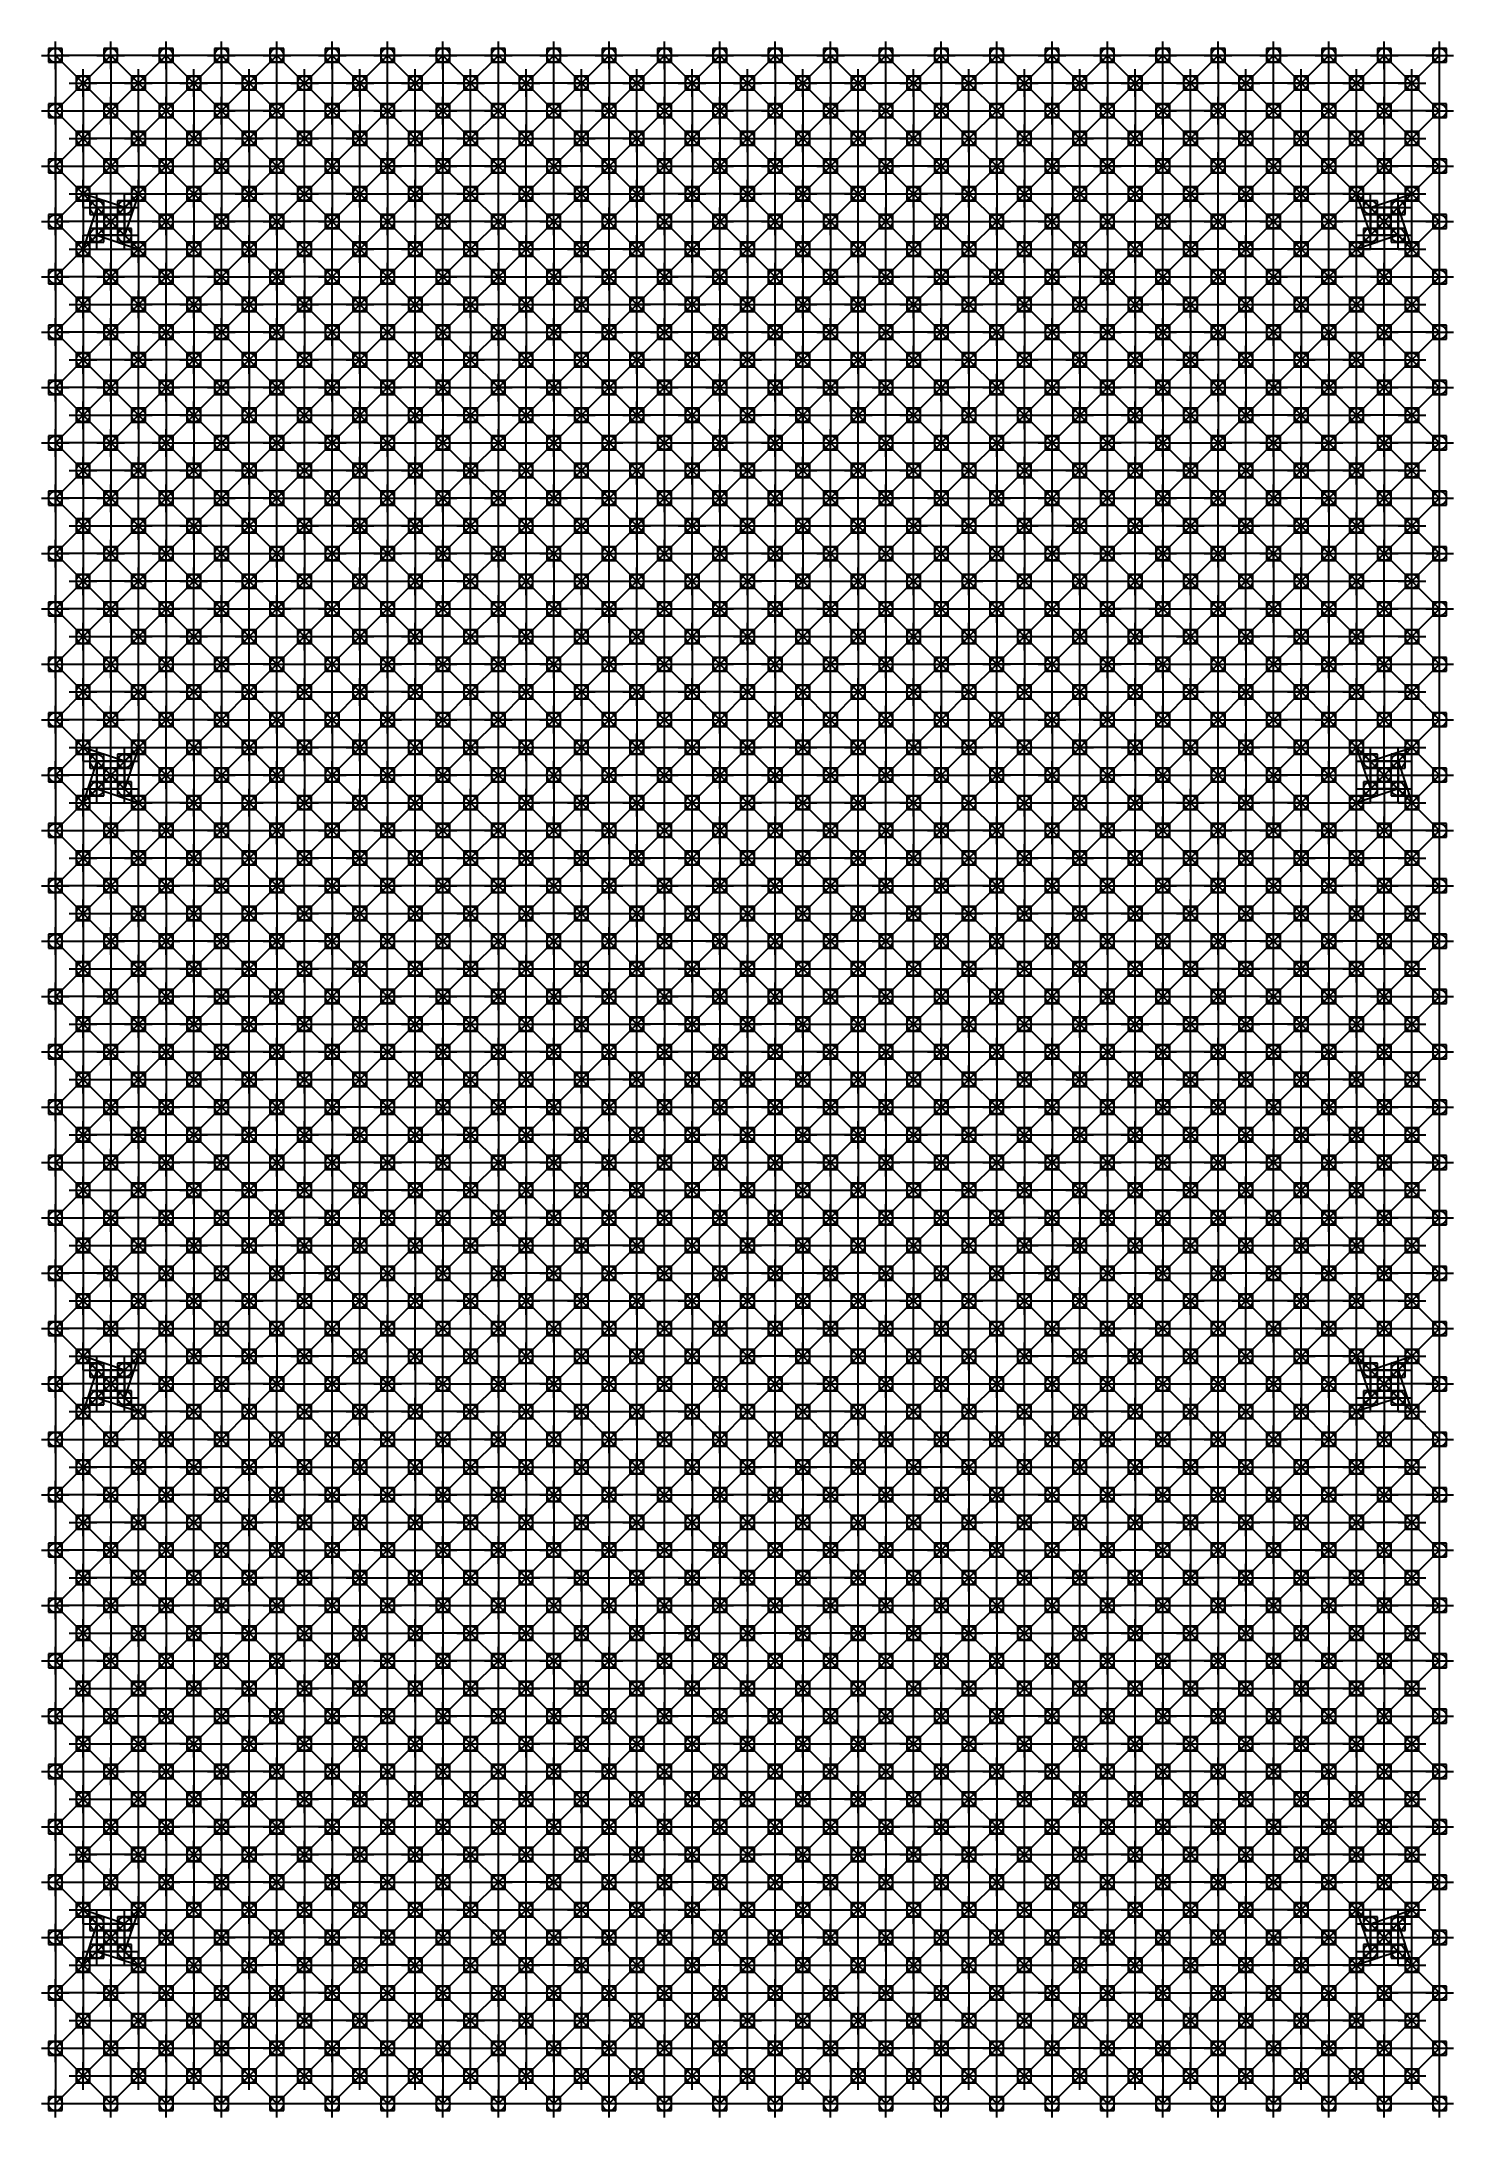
# Model space of a CAD drawing. Header units: inches. Extents: x -4 to 98, y -12 to 138.
import ezdxf

# ---------------------------------------------------------------- set-up
doc = ezdxf.new("R2010")
doc.units = ezdxf.units.IN
doc.header["$MEASUREMENT"] = 0
doc.header["$PDMODE"] = 98
doc.header["$PDSIZE"] = 1
doc.layers.add('AM_2', color=5, linetype='Continuous', lineweight=30)

msp = doc.modelspace()

# ---------------------------------------------------------------- linework, layer by layer
at = {"layer": 'AM_2', "color": 1}
for p, q in [((-1, 135, 10), (-3, 137, 12)), ((1, 137, 12), (-1, 135, 10)), ((3, 135, 10), (1, 137, 12)), ((5, 137, 12), (3, 135, 10)), ((7, 135, 10), (5, 137, 12)), ((9, 137, 12), (7, 135, 10)), ((11, 135, 10), (9, 137, 12)), ((13, 137, 12), (11, 135, 10)), ((15, 135, 10), (13, 137, 12)), ((17, 137, 12), (15, 135, 10)), ((19, 135, 10), (17, 137, 12)), ((21, 137, 12), (19, 135, 10)), ((23, 135, 10), (21, 137, 12)), ((25, 137, 12), (23, 135, 10)), ((27, 135, 10), (25, 137, 12)), ((29, 137, 12), (27, 135, 10)), ((31, 135, 10), (29, 137, 12)), ((33, 137, 12), (31, 135, 10)), ((35, 135, 10), (33, 137, 12)), ((37, 137, 12), (35, 135, 10)), ((39, 135, 10), (37, 137, 12)), ((41, 137, 12), (39, 135, 10)), ((43, 135, 10), (41, 137, 12)), ((45, 137, 12), (43, 135, 10)), ((47, 135, 10), (45, 137, 12)), ((49, 137, 12), (47, 135, 10)), ((51, 135, 10), (49, 137, 12)), ((53, 137, 12), (51, 135, 10)), ((55, 135, 10), (53, 137, 12)), ((57, 137, 12), (55, 135, 10)), ((59, 135, 10), (57, 137, 12)), ((61, 137, 12), (59, 135, 10)), ((63, 135, 10), (61, 137, 12)), ((65, 137, 12), (63, 135, 10)), ((67, 135, 10), (65, 137, 12)), ((69, 137, 12), (67, 135, 10)), ((71, 135, 10), (69, 137, 12)), ((73, 137, 12), (71, 135, 10)), ((75, 135, 10), (73, 137, 12)), ((77, 137, 12), (75, 135, 10)), ((79, 135, 10), (77, 137, 12)), ((81, 137, 12), (79, 135, 10)), ((83, 135, 10), (81, 137, 12)), ((85, 137, 12), (83, 135, 10)), ((87, 135, 10), (85, 137, 12)), ((89, 137, 12), (87, 135, 10)), ((91, 135, 10), (89, 137, 12)), ((93, 137, 12), (91, 135, 10)), ((95, 135, 10), (93, 137, 12)), ((97, 137, 12), (95, 135, 10)), ((-1, 135, 10), (-3, 133, 12)), ((1, 133, 12), (-1, 135, 10)), ((3, 135, 10), (1, 133, 12)), ((5, 133, 12), (3, 135, 10)), ((7, 135, 10), (5, 133, 12)), ((9, 133, 12), (7, 135, 10)), ((11, 135, 10), (9, 133, 12)), ((13, 133, 12), (11, 135, 10)), ((15, 135, 10), (13, 133, 12)), ((17, 133, 12), (15, 135, 10)), ((19, 135, 10), (17, 133, 12)), ((21, 133, 12), (19, 135, 10)), ((23, 135, 10), (21, 133, 12)), ((25, 133, 12), (23, 135, 10)), ((27, 135, 10), (25, 133, 12)), ((29, 133, 12), (27, 135, 10)), ((31, 135, 10), (29, 133, 12)), ((33, 133, 12), (31, 135, 10)), ((35, 135, 10), (33, 133, 12)), ((37, 133, 12), (35, 135, 10)), ((39, 135, 10), (37, 133, 12)), ((41, 133, 12), (39, 135, 10)), ((43, 135, 10), (41, 133, 12)), ((45, 133, 12), (43, 135, 10)), ((47, 135, 10), (45, 133, 12)), ((49, 133, 12), (47, 135, 10)), ((51, 135, 10), (49, 133, 12)), ((53, 133, 12), (51, 135, 10)), ((55, 135, 10), (53, 133, 12)), ((57, 133, 12), (55, 135, 10)), ((59, 135, 10), (57, 133, 12)), ((61, 133, 12), (59, 135, 10)), ((63, 135, 10), (61, 133, 12)), ((65, 133, 12), (63, 135, 10)), ((67, 135, 10), (65, 133, 12)), ((69, 133, 12), (67, 135, 10)), ((71, 135, 10), (69, 133, 12)), ((73, 133, 12), (71, 135, 10)), ((75, 135, 10), (73, 133, 12)), ((77, 133, 12), (75, 135, 10)), ((79, 135, 10), (77, 133, 12)), ((81, 133, 12), (79, 135, 10)), ((83, 135, 10), (81, 133, 12)), ((85, 133, 12), (83, 135, 10)), ((87, 135, 10), (85, 133, 12)), ((89, 133, 12), (87, 135, 10)), ((91, 135, 10), (89, 133, 12)), ((93, 133, 12), (91, 135, 10)), ((95, 135, 10), (93, 133, 12)), ((97, 133, 12), (95, 135, 10)), ((-1, 131, 10), (-3, 133, 12)), ((1, 133, 12), (-1, 131, 10)), ((3, 131, 10), (1, 133, 12)), ((5, 133, 12), (3, 131, 10)), ((7, 131, 10), (5, 133, 12)), ((9, 133, 12), (7, 131, 10)), ((11, 131, 10), (9, 133, 12)), ((13, 133, 12), (11, 131, 10)), ((15, 131, 10), (13, 133, 12)), ((17, 133, 12), (15, 131, 10)), ((19, 131, 10), (17, 133, 12)), ((21, 133, 12), (19, 131, 10)), ((23, 131, 10), (21, 133, 12)), ((25, 133, 12), (23, 131, 10)), ((27, 131, 10), (25, 133, 12)), ((29, 133, 12), (27, 131, 10)), ((31, 131, 10), (29, 133, 12)), ((33, 133, 12), (31, 131, 10)), ((35, 131, 10), (33, 133, 12)), ((37, 133, 12), (35, 131, 10)), ((39, 131, 10), (37, 133, 12)), ((41, 133, 12), (39, 131, 10)), ((43, 131, 10), (41, 133, 12)), ((45, 133, 12), (43, 131, 10)), ((47, 131, 10), (45, 133, 12)), ((49, 133, 12), (47, 131, 10)), ((51, 131, 10), (49, 133, 12)), ((53, 133, 12), (51, 131, 10)), ((55, 131, 10), (53, 133, 12)), ((57, 133, 12), (55, 131, 10)), ((59, 131, 10), (57, 133, 12)), ((61, 133, 12), (59, 131, 10)), ((63, 131, 10), (61, 133, 12)), ((65, 133, 12), (63, 131, 10)), ((67, 131, 10), (65, 133, 12)), ((69, 133, 12), (67, 131, 10)), ((71, 131, 10), (69, 133, 12)), ((73, 133, 12), (71, 131, 10)), ((75, 131, 10), (73, 133, 12)), ((77, 133, 12), (75, 131, 10)), ((79, 131, 10), (77, 133, 12)), ((81, 133, 12), (79, 131, 10)), ((83, 131, 10), (81, 133, 12)), ((85, 133, 12), (83, 131, 10)), ((87, 131, 10), (85, 133, 12)), ((89, 133, 12), (87, 131, 10)), ((91, 131, 10), (89, 133, 12)), ((93, 133, 12), (91, 131, 10)), ((95, 131, 10), (93, 133, 12)), ((97, 133, 12), (95, 131, 10)), ((-1, 131, 10), (-3, 129, 12)), ((1, 129, 12), (-1, 131, 10)), ((3, 131, 10), (1, 129, 12)), ((5, 129, 12), (3, 131, 10)), ((7, 131, 10), (5, 129, 12)), ((9, 129, 12), (7, 131, 10)), ((11, 131, 10), (9, 129, 12)), ((13, 129, 12), (11, 131, 10)), ((15, 131, 10), (13, 129, 12)), ((17, 129, 12), (15, 131, 10)), ((19, 131, 10), (17, 129, 12)), ((21, 129, 12), (19, 131, 10)), ((23, 131, 10), (21, 129, 12)), ((25, 129, 12), (23, 131, 10)), ((27, 131, 10), (25, 129, 12)), ((29, 129, 12), (27, 131, 10)), ((31, 131, 10), (29, 129, 12)), ((33, 129, 12), (31, 131, 10)), ((35, 131, 10), (33, 129, 12)), ((37, 129, 12), (35, 131, 10)), ((39, 131, 10), (37, 129, 12)), ((41, 129, 12), (39, 131, 10)), ((43, 131, 10), (41, 129, 12)), ((45, 129, 12), (43, 131, 10)), ((47, 131, 10), (45, 129, 12)), ((49, 129, 12), (47, 131, 10)), ((51, 131, 10), (49, 129, 12)), ((53, 129, 12), (51, 131, 10)), ((55, 131, 10), (53, 129, 12)), ((57, 129, 12), (55, 131, 10)), ((59, 131, 10), (57, 129, 12)), ((61, 129, 12), (59, 131, 10)), ((63, 131, 10), (61, 129, 12)), ((65, 129, 12), (63, 131, 10)), ((67, 131, 10), (65, 129, 12)), ((69, 129, 12), (67, 131, 10)), ((71, 131, 10), (69, 129, 12)), ((73, 129, 12), (71, 131, 10)), ((75, 131, 10), (73, 129, 12)), ((77, 129, 12), (75, 131, 10)), ((79, 131, 10), (77, 129, 12)), ((81, 129, 12), (79, 131, 10)), ((83, 131, 10), (81, 129, 12)), ((85, 129, 12), (83, 131, 10)), ((87, 131, 10), (85, 129, 12)), ((89, 129, 12), (87, 131, 10)), ((91, 131, 10), (89, 129, 12)), ((93, 129, 12), (91, 131, 10)), ((95, 131, 10), (93, 129, 12)), ((97, 129, 12), (95, 131, 10)), ((-1, 127, 10), (-3, 129, 12)), ((1, 129, 12), (-1, 127, 10)), ((3, 127, 10), (1, 129, 12)), ((5, 129, 12), (3, 127, 10)), ((7, 127, 10), (5, 129, 12)), ((9, 129, 12), (7, 127, 10)), ((11, 127, 10), (9, 129, 12)), ((13, 129, 12), (11, 127, 10)), ((15, 127, 10), (13, 129, 12)), ((17, 129, 12), (15, 127, 10)), ((19, 127, 10), (17, 129, 12)), ((21, 129, 12), (19, 127, 10)), ((23, 127, 10), (21, 129, 12)), ((25, 129, 12), (23, 127, 10)), ((27, 127, 10), (25, 129, 12)), ((29, 129, 12), (27, 127, 10)), ((31, 127, 10), (29, 129, 12)), ((33, 129, 12), (31, 127, 10)), ((35, 127, 10), (33, 129, 12)), ((37, 129, 12), (35, 127, 10)), ((39, 127, 10), (37, 129, 12)), ((41, 129, 12), (39, 127, 10)), ((43, 127, 10), (41, 129, 12)), ((45, 129, 12), (43, 127, 10)), ((47, 127, 10), (45, 129, 12)), ((49, 129, 12), (47, 127, 10)), ((51, 127, 10), (49, 129, 12)), ((53, 129, 12), (51, 127, 10)), ((55, 127, 10), (53, 129, 12)), ((57, 129, 12), (55, 127, 10)), ((59, 127, 10), (57, 129, 12)), ((61, 129, 12), (59, 127, 10)), ((63, 127, 10), (61, 129, 12)), ((65, 129, 12), (63, 127, 10)), ((67, 127, 10), (65, 129, 12)), ((69, 129, 12), (67, 127, 10)), ((71, 127, 10), (69, 129, 12)), ((73, 129, 12), (71, 127, 10)), ((75, 127, 10), (73, 129, 12)), ((77, 129, 12), (75, 127, 10)), ((79, 127, 10), (77, 129, 12)), ((81, 129, 12), (79, 127, 10)), ((83, 127, 10), (81, 129, 12)), ((85, 129, 12), (83, 127, 10)), ((87, 127, 10), (85, 129, 12)), ((89, 129, 12), (87, 127, 10)), ((91, 127, 10), (89, 129, 12)), ((93, 129, 12), (91, 127, 10)), ((95, 127, 10), (93, 129, 12)), ((97, 129, 12), (95, 127, 10)), ((-1, 127, 10), (-3, 125, 12)), ((1, 125, 12), (-1, 127, 10)), ((3, 127, 10), (1, 125, 12)), ((5, 125, 12), (3, 127, 10)), ((7, 127, 10), (5, 125, 12)), ((9, 125, 12), (7, 127, 10)), ((11, 127, 10), (9, 125, 12)), ((13, 125, 12), (11, 127, 10)), ((15, 127, 10), (13, 125, 12)), ((17, 125, 12), (15, 127, 10)), ((19, 127, 10), (17, 125, 12)), ((21, 125, 12), (19, 127, 10)), ((23, 127, 10), (21, 125, 12)), ((25, 125, 12), (23, 127, 10)), ((27, 127, 10), (25, 125, 12)), ((29, 125, 12), (27, 127, 10)), ((31, 127, 10), (29, 125, 12)), ((33, 125, 12), (31, 127, 10)), ((35, 127, 10), (33, 125, 12)), ((37, 125, 12), (35, 127, 10)), ((39, 127, 10), (37, 125, 12)), ((41, 125, 12), (39, 127, 10)), ((43, 127, 10), (41, 125, 12)), ((45, 125, 12), (43, 127, 10)), ((47, 127, 10), (45, 125, 12)), ((49, 125, 12), (47, 127, 10)), ((51, 127, 10), (49, 125, 12)), ((53, 125, 12), (51, 127, 10)), ((55, 127, 10), (53, 125, 12)), ((57, 125, 12), (55, 127, 10)), ((59, 127, 10), (57, 125, 12)), ((61, 125, 12), (59, 127, 10)), ((63, 127, 10), (61, 125, 12)), ((65, 125, 12), (63, 127, 10)), ((67, 127, 10), (65, 125, 12)), ((69, 125, 12), (67, 127, 10)), ((71, 127, 10), (69, 125, 12)), ((73, 125, 12), (71, 127, 10)), ((75, 127, 10), (73, 125, 12)), ((77, 125, 12), (75, 127, 10)), ((79, 127, 10), (77, 125, 12)), ((81, 125, 12), (79, 127, 10)), ((83, 127, 10), (81, 125, 12)), ((85, 125, 12), (83, 127, 10)), ((87, 127, 10), (85, 125, 12)), ((89, 125, 12), (87, 127, 10)), ((91, 127, 10), (89, 125, 12)), ((93, 125, 12), (91, 127, 10)), ((95, 127, 10), (93, 125, 12)), ((97, 125, 12), (95, 127, 10)), ((-1, 123, 10), (-3, 125, 12)), ((1, 125, 12), (-1, 123, 10)), ((3, 123, 10), (1, 125, 12)), ((5, 125, 12), (3, 123, 10)), ((7, 123, 10), (5, 125, 12)), ((9, 125, 12), (7, 123, 10)), ((11, 123, 10), (9, 125, 12)), ((13, 125, 12), (11, 123, 10)), ((15, 123, 10), (13, 125, 12)), ((17, 125, 12), (15, 123, 10)), ((19, 123, 10), (17, 125, 12)), ((21, 125, 12), (19, 123, 10)), ((23, 123, 10), (21, 125, 12)), ((25, 125, 12), (23, 123, 10)), ((27, 123, 10), (25, 125, 12)), ((29, 125, 12), (27, 123, 10)), ((31, 123, 10), (29, 125, 12)), ((33, 125, 12), (31, 123, 10)), ((35, 123, 10), (33, 125, 12)), ((37, 125, 12), (35, 123, 10)), ((39, 123, 10), (37, 125, 12)), ((41, 125, 12), (39, 123, 10)), ((43, 123, 10), (41, 125, 12)), ((45, 125, 12), (43, 123, 10)), ((47, 123, 10), (45, 125, 12)), ((49, 125, 12), (47, 123, 10)), ((51, 123, 10), (49, 125, 12)), ((53, 125, 12), (51, 123, 10)), ((55, 123, 10), (53, 125, 12)), ((57, 125, 12), (55, 123, 10)), ((59, 123, 10), (57, 125, 12)), ((61, 125, 12), (59, 123, 10)), ((63, 123, 10), (61, 125, 12)), ((65, 125, 12), (63, 123, 10)), ((67, 123, 10), (65, 125, 12)), ((69, 125, 12), (67, 123, 10)), ((71, 123, 10), (69, 125, 12)), ((73, 125, 12), (71, 123, 10)), ((75, 123, 10), (73, 125, 12)), ((77, 125, 12), (75, 123, 10)), ((79, 123, 10), (77, 125, 12)), ((81, 125, 12), (79, 123, 10)), ((83, 123, 10), (81, 125, 12)), ((85, 125, 12), (83, 123, 10)), ((87, 123, 10), (85, 125, 12)), ((89, 125, 12), (87, 123, 10)), ((91, 123, 10), (89, 125, 12)), ((93, 125, 12), (91, 123, 10)), ((95, 123, 10), (93, 125, 12)), ((97, 125, 12), (95, 123, 10)), ((-1, 123, 10), (-3, 121, 12)), ((1, 121, 12), (-1, 123, 10)), ((3, 123, 10), (1, 121, 12)), ((5, 121, 12), (3, 123, 10)), ((7, 123, 10), (5, 121, 12)), ((9, 121, 12), (7, 123, 10)), ((11, 123, 10), (9, 121, 12)), ((13, 121, 12), (11, 123, 10)), ((15, 123, 10), (13, 121, 12)), ((17, 121, 12), (15, 123, 10)), ((19, 123, 10), (17, 121, 12)), ((21, 121, 12), (19, 123, 10)), ((23, 123, 10), (21, 121, 12)), ((25, 121, 12), (23, 123, 10)), ((27, 123, 10), (25, 121, 12)), ((29, 121, 12), (27, 123, 10)), ((31, 123, 10), (29, 121, 12)), ((33, 121, 12), (31, 123, 10)), ((35, 123, 10), (33, 121, 12)), ((37, 121, 12), (35, 123, 10)), ((39, 123, 10), (37, 121, 12)), ((41, 121, 12), (39, 123, 10)), ((43, 123, 10), (41, 121, 12)), ((45, 121, 12), (43, 123, 10)), ((47, 123, 10), (45, 121, 12)), ((49, 121, 12), (47, 123, 10)), ((51, 123, 10), (49, 121, 12)), ((53, 121, 12), (51, 123, 10)), ((55, 123, 10), (53, 121, 12)), ((57, 121, 12), (55, 123, 10)), ((59, 123, 10), (57, 121, 12)), ((61, 121, 12), (59, 123, 10)), ((63, 123, 10), (61, 121, 12)), ((65, 121, 12), (63, 123, 10)), ((67, 123, 10), (65, 121, 12)), ((69, 121, 12), (67, 123, 10)), ((71, 123, 10), (69, 121, 12)), ((73, 121, 12), (71, 123, 10)), ((75, 123, 10), (73, 121, 12)), ((77, 121, 12), (75, 123, 10)), ((79, 123, 10), (77, 121, 12)), ((81, 121, 12), (79, 123, 10)), ((83, 123, 10), (81, 121, 12)), ((85, 121, 12), (83, 123, 10)), ((87, 123, 10), (85, 121, 12)), ((89, 121, 12), (87, 123, 10)), ((91, 123, 10), (89, 121, 12)), ((93, 121, 12), (91, 123, 10)), ((95, 123, 10), (93, 121, 12)), ((97, 121, 12), (95, 123, 10)), ((-1, 119, 10), (-3, 121, 12)), ((1, 121, 12), (-1, 119, 10)), ((3, 119, 10), (1, 121, 12)), ((5, 121, 12), (3, 119, 10)), ((7, 119, 10), (5, 121, 12)), ((9, 121, 12), (7, 119, 10)), ((11, 119, 10), (9, 121, 12)), ((13, 121, 12), (11, 119, 10)), ((15, 119, 10), (13, 121, 12)), ((17, 121, 12), (15, 119, 10)), ((19, 119, 10), (17, 121, 12)), ((21, 121, 12), (19, 119, 10)), ((23, 119, 10), (21, 121, 12)), ((25, 121, 12), (23, 119, 10)), ((27, 119, 10), (25, 121, 12)), ((29, 121, 12), (27, 119, 10)), ((31, 119, 10), (29, 121, 12)), ((33, 121, 12), (31, 119, 10)), ((35, 119, 10), (33, 121, 12)), ((37, 121, 12), (35, 119, 10)), ((39, 119, 10), (37, 121, 12)), ((41, 121, 12), (39, 119, 10)), ((43, 119, 10), (41, 121, 12)), ((45, 121, 12), (43, 119, 10)), ((47, 119, 10), (45, 121, 12)), ((49, 121, 12), (47, 119, 10)), ((51, 119, 10), (49, 121, 12)), ((53, 121, 12), (51, 119, 10)), ((55, 119, 10), (53, 121, 12)), ((57, 121, 12), (55, 119, 10)), ((59, 119, 10), (57, 121, 12)), ((61, 121, 12), (59, 119, 10)), ((63, 119, 10), (61, 121, 12)), ((65, 121, 12), (63, 119, 10)), ((67, 119, 10), (65, 121, 12)), ((69, 121, 12), (67, 119, 10)), ((71, 119, 10), (69, 121, 12)), ((73, 121, 12), (71, 119, 10)), ((75, 119, 10), (73, 121, 12)), ((77, 121, 12), (75, 119, 10)), ((79, 119, 10), (77, 121, 12)), ((81, 121, 12), (79, 119, 10)), ((83, 119, 10), (81, 121, 12)), ((85, 121, 12), (83, 119, 10)), ((87, 119, 10), (85, 121, 12)), ((89, 121, 12), (87, 119, 10)), ((91, 119, 10), (89, 121, 12)), ((93, 121, 12), (91, 119, 10)), ((95, 119, 10), (93, 121, 12)), ((97, 121, 12), (95, 119, 10)), ((-1, 119, 10), (-3, 117, 12)), ((1, 117, 12), (-1, 119, 10)), ((3, 119, 10), (1, 117, 12)), ((5, 117, 12), (3, 119, 10)), ((7, 119, 10), (5, 117, 12)), ((9, 117, 12), (7, 119, 10)), ((11, 119, 10), (9, 117, 12)), ((13, 117, 12), (11, 119, 10)), ((15, 119, 10), (13, 117, 12)), ((17, 117, 12), (15, 119, 10)), ((19, 119, 10), (17, 117, 12)), ((21, 117, 12), (19, 119, 10)), ((23, 119, 10), (21, 117, 12)), ((25, 117, 12), (23, 119, 10)), ((27, 119, 10), (25, 117, 12)), ((29, 117, 12), (27, 119, 10)), ((31, 119, 10), (29, 117, 12)), ((33, 117, 12), (31, 119, 10)), ((35, 119, 10), (33, 117, 12)), ((37, 117, 12), (35, 119, 10)), ((39, 119, 10), (37, 117, 12)), ((41, 117, 12), (39, 119, 10)), ((43, 119, 10), (41, 117, 12)), ((45, 117, 12), (43, 119, 10)), ((47, 119, 10), (45, 117, 12)), ((49, 117, 12), (47, 119, 10)), ((51, 119, 10), (49, 117, 12)), ((53, 117, 12), (51, 119, 10)), ((55, 119, 10), (53, 117, 12)), ((57, 117, 12), (55, 119, 10)), ((59, 119, 10), (57, 117, 12)), ((61, 117, 12), (59, 119, 10)), ((63, 119, 10), (61, 117, 12)), ((65, 117, 12), (63, 119, 10)), ((67, 119, 10), (65, 117, 12)), ((69, 117, 12), (67, 119, 10)), ((71, 119, 10), (69, 117, 12)), ((73, 117, 12), (71, 119, 10)), ((75, 119, 10), (73, 117, 12)), ((77, 117, 12), (75, 119, 10)), ((79, 119, 10), (77, 117, 12)), ((81, 117, 12), (79, 119, 10)), ((83, 119, 10), (81, 117, 12)), ((85, 117, 12), (83, 119, 10)), ((87, 119, 10), (85, 117, 12)), ((89, 117, 12), (87, 119, 10)), ((91, 119, 10), (89, 117, 12)), ((93, 117, 12), (91, 119, 10)), ((95, 119, 10), (93, 117, 12)), ((97, 117, 12), (95, 119, 10)), ((-1, 115, 10), (-3, 117, 12)), ((1, 117, 12), (-1, 115, 10)), ((3, 115, 10), (1, 117, 12)), ((5, 117, 12), (3, 115, 10)), ((7, 115, 10), (5, 117, 12)), ((9, 117, 12), (7, 115, 10)), ((11, 115, 10), (9, 117, 12)), ((13, 117, 12), (11, 115, 10)), ((15, 115, 10), (13, 117, 12)), ((17, 117, 12), (15, 115, 10)), ((19, 115, 10), (17, 117, 12)), ((21, 117, 12), (19, 115, 10)), ((23, 115, 10), (21, 117, 12)), ((25, 117, 12), (23, 115, 10)), ((27, 115, 10), (25, 117, 12)), ((29, 117, 12), (27, 115, 10)), ((31, 115, 10), (29, 117, 12)), ((33, 117, 12), (31, 115, 10)), ((35, 115, 10), (33, 117, 12)), ((37, 117, 12), (35, 115, 10)), ((39, 115, 10), (37, 117, 12)), ((41, 117, 12), (39, 115, 10)), ((43, 115, 10), (41, 117, 12)), ((45, 117, 12), (43, 115, 10)), ((47, 115, 10), (45, 117, 12)), ((49, 117, 12), (47, 115, 10)), ((51, 115, 10), (49, 117, 12)), ((53, 117, 12), (51, 115, 10)), ((55, 115, 10), (53, 117, 12)), ((57, 117, 12), (55, 115, 10)), ((59, 115, 10), (57, 117, 12)), ((61, 117, 12), (59, 115, 10)), ((63, 115, 10), (61, 117, 12)), ((65, 117, 12), (63, 115, 10)), ((67, 115, 10), (65, 117, 12)), ((69, 117, 12), (67, 115, 10)), ((71, 115, 10), (69, 117, 12)), ((73, 117, 12), (71, 115, 10)), ((75, 115, 10), (73, 117, 12)), ((77, 117, 12), (75, 115, 10)), ((79, 115, 10), (77, 117, 12)), ((81, 117, 12), (79, 115, 10)), ((83, 115, 10), (81, 117, 12)), ((85, 117, 12), (83, 115, 10)), ((87, 115, 10), (85, 117, 12)), ((89, 117, 12), (87, 115, 10)), ((91, 115, 10), (89, 117, 12)), ((93, 117, 12), (91, 115, 10)), ((95, 115, 10), (93, 117, 12)), ((97, 117, 12), (95, 115, 10)), ((-1, 115, 10), (-3, 113, 12)), ((1, 113, 12), (-1, 115, 10)), ((3, 115, 10), (1, 113, 12)), ((5, 113, 12), (3, 115, 10)), ((7, 115, 10), (5, 113, 12)), ((9, 113, 12), (7, 115, 10)), ((11, 115, 10), (9, 113, 12)), ((13, 113, 12), (11, 115, 10)), ((15, 115, 10), (13, 113, 12)), ((17, 113, 12), (15, 115, 10)), ((19, 115, 10), (17, 113, 12)), ((21, 113, 12), (19, 115, 10)), ((23, 115, 10), (21, 113, 12)), ((25, 113, 12), (23, 115, 10)), ((27, 115, 10), (25, 113, 12)), ((29, 113, 12), (27, 115, 10)), ((31, 115, 10), (29, 113, 12)), ((33, 113, 12), (31, 115, 10)), ((35, 115, 10), (33, 113, 12)), ((37, 113, 12), (35, 115, 10)), ((39, 115, 10), (37, 113, 12)), ((41, 113, 12), (39, 115, 10)), ((43, 115, 10), (41, 113, 12)), ((45, 113, 12), (43, 115, 10)), ((47, 115, 10), (45, 113, 12)), ((49, 113, 12), (47, 115, 10)), ((51, 115, 10), (49, 113, 12)), ((53, 113, 12), (51, 115, 10)), ((55, 115, 10), (53, 113, 12)), ((57, 113, 12), (55, 115, 10)), ((59, 115, 10), (57, 113, 12)), ((61, 113, 12), (59, 115, 10)), ((63, 115, 10), (61, 113, 12)), ((65, 113, 12), (63, 115, 10)), ((67, 115, 10), (65, 113, 12)), ((69, 113, 12), (67, 115, 10)), ((71, 115, 10), (69, 113, 12)), ((73, 113, 12), (71, 115, 10)), ((75, 115, 10), (73, 113, 12)), ((77, 113, 12), (75, 115, 10)), ((79, 115, 10), (77, 113, 12)), ((81, 113, 12), (79, 115, 10)), ((83, 115, 10), (81, 113, 12)), ((85, 113, 12), (83, 115, 10)), ((87, 115, 10), (85, 113, 12)), ((89, 113, 12), (87, 115, 10)), ((91, 115, 10), (89, 113, 12)), ((93, 113, 12), (91, 115, 10)), ((95, 115, 10), (93, 113, 12)), ((97, 113, 12), (95, 115, 10)), ((-1, 111, 10), (-3, 113, 12)), ((1, 113, 12), (-1, 111, 10)), ((3, 111, 10), (1, 113, 12)), ((5, 113, 12), (3, 111, 10)), ((7, 111, 10), (5, 113, 12)), ((9, 113, 12), (7, 111, 10)), ((11, 111, 10), (9, 113, 12)), ((13, 113, 12), (11, 111, 10)), ((15, 111, 10), (13, 113, 12)), ((17, 113, 12), (15, 111, 10)), ((19, 111, 10), (17, 113, 12)), ((21, 113, 12), (19, 111, 10)), ((23, 111, 10), (21, 113, 12)), ((25, 113, 12), (23, 111, 10)), ((27, 111, 10), (25, 113, 12)), ((29, 113, 12), (27, 111, 10)), ((31, 111, 10), (29, 113, 12)), ((33, 113, 12), (31, 111, 10)), ((35, 111, 10), (33, 113, 12)), ((37, 113, 12), (35, 111, 10)), ((39, 111, 10), (37, 113, 12)), ((41, 113, 12), (39, 111, 10)), ((43, 111, 10), (41, 113, 12)), ((45, 113, 12), (43, 111, 10)), ((47, 111, 10), (45, 113, 12)), ((49, 113, 12), (47, 111, 10)), ((51, 111, 10), (49, 113, 12)), ((53, 113, 12), (51, 111, 10)), ((55, 111, 10), (53, 113, 12)), ((57, 113, 12), (55, 111, 10)), ((59, 111, 10), (57, 113, 12)), ((61, 113, 12), (59, 111, 10)), ((63, 111, 10), (61, 113, 12)), ((65, 113, 12), (63, 111, 10)), ((67, 111, 10), (65, 113, 12)), ((69, 113, 12), (67, 111, 10)), ((71, 111, 10), (69, 113, 12)), ((73, 113, 12), (71, 111, 10)), ((75, 111, 10), (73, 113, 12)), ((77, 113, 12), (75, 111, 10)), ((79, 111, 10), (77, 113, 12)), ((81, 113, 12), (79, 111, 10)), ((83, 111, 10), (81, 113, 12)), ((85, 113, 12), (83, 111, 10)), ((87, 111, 10), (85, 113, 12)), ((89, 113, 12), (87, 111, 10)), ((91, 111, 10), (89, 113, 12)), ((93, 113, 12), (91, 111, 10)), ((95, 111, 10), (93, 113, 12)), ((97, 113, 12), (95, 111, 10)), ((-1, 111, 10), (-3, 109, 12)), ((1, 109, 12), (-1, 111, 10)), ((3, 111, 10), (1, 109, 12)), ((5, 109, 12), (3, 111, 10)), ((7, 111, 10), (5, 109, 12)), ((9, 109, 12), (7, 111, 10)), ((11, 111, 10), (9, 109, 12)), ((13, 109, 12), (11, 111, 10)), ((15, 111, 10), (13, 109, 12)), ((17, 109, 12), (15, 111, 10)), ((19, 111, 10), (17, 109, 12)), ((21, 109, 12), (19, 111, 10)), ((23, 111, 10), (21, 109, 12)), ((25, 109, 12), (23, 111, 10)), ((27, 111, 10), (25, 109, 12)), ((29, 109, 12), (27, 111, 10)), ((31, 111, 10), (29, 109, 12)), ((33, 109, 12), (31, 111, 10)), ((35, 111, 10), (33, 109, 12)), ((37, 109, 12), (35, 111, 10)), ((39, 111, 10), (37, 109, 12)), ((41, 109, 12), (39, 111, 10)), ((43, 111, 10), (41, 109, 12)), ((45, 109, 12), (43, 111, 10)), ((47, 111, 10), (45, 109, 12)), ((49, 109, 12), (47, 111, 10)), ((51, 111, 10), (49, 109, 12)), ((53, 109, 12), (51, 111, 10)), ((55, 111, 10), (53, 109, 12)), ((57, 109, 12), (55, 111, 10)), ((59, 111, 10), (57, 109, 12)), ((61, 109, 12), (59, 111, 10)), ((63, 111, 10), (61, 109, 12)), ((65, 109, 12), (63, 111, 10)), ((67, 111, 10), (65, 109, 12)), ((69, 109, 12), (67, 111, 10)), ((71, 111, 10), (69, 109, 12)), ((73, 109, 12), (71, 111, 10)), ((75, 111, 10), (73, 109, 12)), ((77, 109, 12), (75, 111, 10)), ((79, 111, 10), (77, 109, 12)), ((81, 109, 12), (79, 111, 10)), ((83, 111, 10), (81, 109, 12)), ((85, 109, 12), (83, 111, 10)), ((87, 111, 10), (85, 109, 12)), ((89, 109, 12), (87, 111, 10)), ((91, 111, 10), (89, 109, 12)), ((93, 109, 12), (91, 111, 10)), ((95, 111, 10), (93, 109, 12)), ((97, 109, 12), (95, 111, 10)), ((-1, 107, 10), (-3, 109, 12)), ((1, 109, 12), (-1, 107, 10)), ((3, 107, 10), (1, 109, 12)), ((5, 109, 12), (3, 107, 10)), ((7, 107, 10), (5, 109, 12)), ((9, 109, 12), (7, 107, 10)), ((11, 107, 10), (9, 109, 12)), ((13, 109, 12), (11, 107, 10)), ((15, 107, 10), (13, 109, 12)), ((17, 109, 12), (15, 107, 10)), ((19, 107, 10), (17, 109, 12)), ((21, 109, 12), (19, 107, 10)), ((23, 107, 10), (21, 109, 12)), ((25, 109, 12), (23, 107, 10)), ((27, 107, 10), (25, 109, 12)), ((29, 109, 12), (27, 107, 10)), ((31, 107, 10), (29, 109, 12)), ((33, 109, 12), (31, 107, 10)), ((35, 107, 10), (33, 109, 12)), ((37, 109, 12), (35, 107, 10)), ((39, 107, 10), (37, 109, 12)), ((41, 109, 12), (39, 107, 10)), ((43, 107, 10), (41, 109, 12)), ((45, 109, 12), (43, 107, 10)), ((47, 107, 10), (45, 109, 12)), ((49, 109, 12), (47, 107, 10)), ((51, 107, 10), (49, 109, 12)), ((53, 109, 12), (51, 107, 10)), ((55, 107, 10), (53, 109, 12)), ((57, 109, 12), (55, 107, 10)), ((59, 107, 10), (57, 109, 12)), ((61, 109, 12), (59, 107, 10)), ((63, 107, 10), (61, 109, 12)), ((65, 109, 12), (63, 107, 10)), ((67, 107, 10), (65, 109, 12)), ((69, 109, 12), (67, 107, 10)), ((71, 107, 10), (69, 109, 12)), ((73, 109, 12), (71, 107, 10)), ((75, 107, 10), (73, 109, 12)), ((77, 109, 12), (75, 107, 10)), ((79, 107, 10), (77, 109, 12)), ((81, 109, 12), (79, 107, 10)), ((83, 107, 10), (81, 109, 12)), ((85, 109, 12), (83, 107, 10)), ((87, 107, 10), (85, 109, 12)), ((89, 109, 12), (87, 107, 10)), ((91, 107, 10), (89, 109, 12)), ((93, 109, 12), (91, 107, 10)), ((95, 107, 10), (93, 109, 12)), ((97, 109, 12), (95, 107, 10)), ((-1, 107, 10), (-3, 105, 12)), ((1, 105, 12), (-1, 107, 10)), ((3, 107, 10), (1, 105, 12)), ((5, 105, 12), (3, 107, 10)), ((7, 107, 10), (5, 105, 12)), ((9, 105, 12), (7, 107, 10)), ((11, 107, 10), (9, 105, 12)), ((13, 105, 12), (11, 107, 10)), ((15, 107, 10), (13, 105, 12)), ((17, 105, 12), (15, 107, 10)), ((19, 107, 10), (17, 105, 12)), ((21, 105, 12), (19, 107, 10)), ((23, 107, 10), (21, 105, 12)), ((25, 105, 12), (23, 107, 10)), ((27, 107, 10), (25, 105, 12)), ((29, 105, 12), (27, 107, 10)), ((31, 107, 10), (29, 105, 12)), ((33, 105, 12), (31, 107, 10)), ((35, 107, 10), (33, 105, 12)), ((37, 105, 12), (35, 107, 10)), ((39, 107, 10), (37, 105, 12)), ((41, 105, 12), (39, 107, 10)), ((43, 107, 10), (41, 105, 12)), ((45, 105, 12), (43, 107, 10)), ((47, 107, 10), (45, 105, 12)), ((49, 105, 12), (47, 107, 10)), ((51, 107, 10), (49, 105, 12)), ((53, 105, 12), (51, 107, 10)), ((55, 107, 10), (53, 105, 12)), ((57, 105, 12), (55, 107, 10)), ((59, 107, 10), (57, 105, 12)), ((61, 105, 12), (59, 107, 10)), ((63, 107, 10), (61, 105, 12)), ((65, 105, 12), (63, 107, 10)), ((67, 107, 10), (65, 105, 12)), ((69, 105, 12), (67, 107, 10)), ((71, 107, 10), (69, 105, 12)), ((73, 105, 12), (71, 107, 10)), ((75, 107, 10), (73, 105, 12)), ((77, 105, 12), (75, 107, 10)), ((79, 107, 10), (77, 105, 12)), ((81, 105, 12), (79, 107, 10)), ((83, 107, 10), (81, 105, 12)), ((85, 105, 12), (83, 107, 10)), ((87, 107, 10), (85, 105, 12)), ((89, 105, 12), (87, 107, 10)), ((91, 107, 10), (89, 105, 12)), ((93, 105, 12), (91, 107, 10)), ((95, 107, 10), (93, 105, 12)), ((97, 105, 12), (95, 107, 10)), ((-1, 103, 10), (-3, 105, 12)), ((1, 105, 12), (-1, 103, 10)), ((3, 103, 10), (1, 105, 12)), ((5, 105, 12), (3, 103, 10)), ((7, 103, 10), (5, 105, 12)), ((9, 105, 12), (7, 103, 10)), ((11, 103, 10), (9, 105, 12)), ((13, 105, 12), (11, 103, 10)), ((15, 103, 10), (13, 105, 12)), ((17, 105, 12), (15, 103, 10)), ((19, 103, 10), (17, 105, 12)), ((21, 105, 12), (19, 103, 10)), ((23, 103, 10), (21, 105, 12)), ((25, 105, 12), (23, 103, 10)), ((27, 103, 10), (25, 105, 12)), ((29, 105, 12), (27, 103, 10)), ((31, 103, 10), (29, 105, 12)), ((33, 105, 12), (31, 103, 10)), ((35, 103, 10), (33, 105, 12)), ((37, 105, 12), (35, 103, 10)), ((39, 103, 10), (37, 105, 12)), ((41, 105, 12), (39, 103, 10)), ((43, 103, 10), (41, 105, 12)), ((45, 105, 12), (43, 103, 10)), ((47, 103, 10), (45, 105, 12)), ((49, 105, 12), (47, 103, 10)), ((51, 103, 10), (49, 105, 12)), ((53, 105, 12), (51, 103, 10)), ((55, 103, 10), (53, 105, 12)), ((57, 105, 12), (55, 103, 10)), ((59, 103, 10), (57, 105, 12)), ((61, 105, 12), (59, 103, 10)), ((63, 103, 10), (61, 105, 12)), ((65, 105, 12), (63, 103, 10)), ((67, 103, 10), (65, 105, 12)), ((69, 105, 12), (67, 103, 10)), ((71, 103, 10), (69, 105, 12)), ((73, 105, 12), (71, 103, 10)), ((75, 103, 10), (73, 105, 12)), ((77, 105, 12), (75, 103, 10)), ((79, 103, 10), (77, 105, 12)), ((81, 105, 12), (79, 103, 10)), ((83, 103, 10), (81, 105, 12)), ((85, 105, 12), (83, 103, 10)), ((87, 103, 10), (85, 105, 12)), ((89, 105, 12), (87, 103, 10)), ((91, 103, 10), (89, 105, 12)), ((93, 105, 12), (91, 103, 10)), ((95, 103, 10), (93, 105, 12)), ((97, 105, 12), (95, 103, 10)), ((-1, 103, 10), (-3, 101, 12)), ((1, 101, 12), (-1, 103, 10)), ((3, 103, 10), (1, 101, 12)), ((5, 101, 12), (3, 103, 10)), ((7, 103, 10), (5, 101, 12)), ((9, 101, 12), (7, 103, 10)), ((11, 103, 10), (9, 101, 12)), ((13, 101, 12), (11, 103, 10)), ((15, 103, 10), (13, 101, 12)), ((17, 101, 12), (15, 103, 10)), ((19, 103, 10), (17, 101, 12)), ((21, 101, 12), (19, 103, 10)), ((23, 103, 10), (21, 101, 12)), ((25, 101, 12), (23, 103, 10)), ((27, 103, 10), (25, 101, 12)), ((29, 101, 12), (27, 103, 10)), ((31, 103, 10), (29, 101, 12)), ((33, 101, 12), (31, 103, 10)), ((35, 103, 10), (33, 101, 12)), ((37, 101, 12), (35, 103, 10)), ((39, 103, 10), (37, 101, 12)), ((41, 101, 12), (39, 103, 10)), ((43, 103, 10), (41, 101, 12)), ((45, 101, 12), (43, 103, 10)), ((47, 103, 10), (45, 101, 12)), ((49, 101, 12), (47, 103, 10)), ((51, 103, 10), (49, 101, 12)), ((53, 101, 12), (51, 103, 10)), ((55, 103, 10), (53, 101, 12)), ((57, 101, 12), (55, 103, 10)), ((59, 103, 10), (57, 101, 12)), ((61, 101, 12), (59, 103, 10)), ((63, 103, 10), (61, 101, 12)), ((65, 101, 12), (63, 103, 10)), ((67, 103, 10), (65, 101, 12)), ((69, 101, 12), (67, 103, 10)), ((71, 103, 10), (69, 101, 12)), ((73, 101, 12), (71, 103, 10)), ((75, 103, 10), (73, 101, 12)), ((77, 101, 12), (75, 103, 10)), ((79, 103, 10), (77, 101, 12)), ((81, 101, 12), (79, 103, 10)), ((83, 103, 10), (81, 101, 12)), ((85, 101, 12), (83, 103, 10)), ((87, 103, 10), (85, 101, 12)), ((89, 101, 12), (87, 103, 10)), ((91, 103, 10), (89, 101, 12)), ((93, 101, 12), (91, 103, 10)), ((95, 103, 10), (93, 101, 12)), ((97, 101, 12), (95, 103, 10)), ((-1, 99, 10), (-3, 101, 12)), ((1, 101, 12), (-1, 99, 10)), ((3, 99, 10), (1, 101, 12)), ((5, 101, 12), (3, 99, 10)), ((7, 99, 10), (5, 101, 12)), ((9, 101, 12), (7, 99, 10)), ((11, 99, 10), (9, 101, 12)), ((13, 101, 12), (11, 99, 10)), ((15, 99, 10), (13, 101, 12)), ((17, 101, 12), (15, 99, 10)), ((19, 99, 10), (17, 101, 12)), ((21, 101, 12), (19, 99, 10)), ((23, 99, 10), (21, 101, 12)), ((25, 101, 12), (23, 99, 10)), ((27, 99, 10), (25, 101, 12)), ((29, 101, 12), (27, 99, 10)), ((31, 99, 10), (29, 101, 12)), ((33, 101, 12), (31, 99, 10)), ((35, 99, 10), (33, 101, 12)), ((37, 101, 12), (35, 99, 10)), ((39, 99, 10), (37, 101, 12)), ((41, 101, 12), (39, 99, 10)), ((43, 99, 10), (41, 101, 12)), ((45, 101, 12), (43, 99, 10)), ((47, 99, 10), (45, 101, 12)), ((49, 101, 12), (47, 99, 10)), ((51, 99, 10), (49, 101, 12)), ((53, 101, 12), (51, 99, 10)), ((55, 99, 10), (53, 101, 12)), ((57, 101, 12), (55, 99, 10)), ((59, 99, 10), (57, 101, 12)), ((61, 101, 12), (59, 99, 10)), ((63, 99, 10), (61, 101, 12)), ((65, 101, 12), (63, 99, 10)), ((67, 99, 10), (65, 101, 12)), ((69, 101, 12), (67, 99, 10)), ((71, 99, 10), (69, 101, 12)), ((73, 101, 12), (71, 99, 10)), ((75, 99, 10), (73, 101, 12)), ((77, 101, 12), (75, 99, 10)), ((79, 99, 10), (77, 101, 12)), ((81, 101, 12), (79, 99, 10)), ((83, 99, 10), (81, 101, 12)), ((85, 101, 12), (83, 99, 10)), ((87, 99, 10), (85, 101, 12)), ((89, 101, 12), (87, 99, 10)), ((91, 99, 10), (89, 101, 12)), ((93, 101, 12), (91, 99, 10)), ((95, 99, 10), (93, 101, 12)), ((97, 101, 12), (95, 99, 10)), ((-1, 99, 10), (-3, 97, 12)), ((1, 97, 12), (-1, 99, 10)), ((3, 99, 10), (1, 97, 12)), ((5, 97, 12), (3, 99, 10)), ((7, 99, 10), (5, 97, 12)), ((9, 97, 12), (7, 99, 10)), ((11, 99, 10), (9, 97, 12)), ((13, 97, 12), (11, 99, 10)), ((15, 99, 10), (13, 97, 12)), ((17, 97, 12), (15, 99, 10)), ((19, 99, 10), (17, 97, 12)), ((21, 97, 12), (19, 99, 10)), ((23, 99, 10), (21, 97, 12)), ((25, 97, 12), (23, 99, 10)), ((27, 99, 10), (25, 97, 12)), ((29, 97, 12), (27, 99, 10)), ((31, 99, 10), (29, 97, 12)), ((33, 97, 12), (31, 99, 10)), ((35, 99, 10), (33, 97, 12)), ((37, 97, 12), (35, 99, 10)), ((39, 99, 10), (37, 97, 12)), ((41, 97, 12), (39, 99, 10)), ((43, 99, 10), (41, 97, 12)), ((45, 97, 12), (43, 99, 10)), ((47, 99, 10), (45, 97, 12)), ((49, 97, 12), (47, 99, 10)), ((51, 99, 10), (49, 97, 12)), ((53, 97, 12), (51, 99, 10)), ((55, 99, 10), (53, 97, 12)), ((57, 97, 12), (55, 99, 10)), ((59, 99, 10), (57, 97, 12)), ((61, 97, 12), (59, 99, 10)), ((63, 99, 10), (61, 97, 12)), ((65, 97, 12), (63, 99, 10)), ((67, 99, 10), (65, 97, 12)), ((69, 97, 12), (67, 99, 10)), ((71, 99, 10), (69, 97, 12)), ((73, 97, 12), (71, 99, 10)), ((75, 99, 10), (73, 97, 12)), ((77, 97, 12), (75, 99, 10)), ((79, 99, 10), (77, 97, 12)), ((81, 97, 12), (79, 99, 10)), ((83, 99, 10), (81, 97, 12)), ((85, 97, 12), (83, 99, 10)), ((87, 99, 10), (85, 97, 12)), ((89, 97, 12), (87, 99, 10)), ((91, 99, 10), (89, 97, 12)), ((93, 97, 12), (91, 99, 10)), ((95, 99, 10), (93, 97, 12)), ((97, 97, 12), (95, 99, 10)), ((-1, 95, 10), (-3, 97, 12)), ((1, 97, 12), (-1, 95, 10)), ((3, 95, 10), (1, 97, 12)), ((5, 97, 12), (3, 95, 10)), ((7, 95, 10), (5, 97, 12)), ((9, 97, 12), (7, 95, 10)), ((11, 95, 10), (9, 97, 12)), ((13, 97, 12), (11, 95, 10)), ((15, 95, 10), (13, 97, 12)), ((17, 97, 12), (15, 95, 10)), ((19, 95, 10), (17, 97, 12)), ((21, 97, 12), (19, 95, 10)), ((23, 95, 10), (21, 97, 12)), ((25, 97, 12), (23, 95, 10)), ((27, 95, 10), (25, 97, 12)), ((29, 97, 12), (27, 95, 10)), ((31, 95, 10), (29, 97, 12)), ((33, 97, 12), (31, 95, 10)), ((35, 95, 10), (33, 97, 12)), ((37, 97, 12), (35, 95, 10)), ((39, 95, 10), (37, 97, 12)), ((41, 97, 12), (39, 95, 10)), ((43, 95, 10), (41, 97, 12)), ((45, 97, 12), (43, 95, 10)), ((47, 95, 10), (45, 97, 12)), ((49, 97, 12), (47, 95, 10)), ((51, 95, 10), (49, 97, 12)), ((53, 97, 12), (51, 95, 10)), ((55, 95, 10), (53, 97, 12)), ((57, 97, 12), (55, 95, 10)), ((59, 95, 10), (57, 97, 12)), ((61, 97, 12), (59, 95, 10)), ((63, 95, 10), (61, 97, 12)), ((65, 97, 12), (63, 95, 10)), ((67, 95, 10), (65, 97, 12)), ((69, 97, 12), (67, 95, 10)), ((71, 95, 10), (69, 97, 12)), ((73, 97, 12), (71, 95, 10)), ((75, 95, 10), (73, 97, 12)), ((77, 97, 12), (75, 95, 10)), ((79, 95, 10), (77, 97, 12)), ((81, 97, 12), (79, 95, 10)), ((83, 95, 10), (81, 97, 12)), ((85, 97, 12), (83, 95, 10)), ((87, 95, 10), (85, 97, 12)), ((89, 97, 12), (87, 95, 10)), ((91, 95, 10), (89, 97, 12)), ((93, 97, 12), (91, 95, 10)), ((95, 95, 10), (93, 97, 12)), ((97, 97, 12), (95, 95, 10)), ((-1, 95, 10), (-3, 93, 12)), ((1, 93, 12), (-1, 95, 10)), ((3, 95, 10), (1, 93, 12)), ((5, 93, 12), (3, 95, 10)), ((7, 95, 10), (5, 93, 12)), ((9, 93, 12), (7, 95, 10)), ((11, 95, 10), (9, 93, 12)), ((13, 93, 12), (11, 95, 10)), ((15, 95, 10), (13, 93, 12)), ((17, 93, 12), (15, 95, 10)), ((19, 95, 10), (17, 93, 12)), ((21, 93, 12), (19, 95, 10)), ((23, 95, 10), (21, 93, 12)), ((25, 93, 12), (23, 95, 10)), ((27, 95, 10), (25, 93, 12)), ((29, 93, 12), (27, 95, 10)), ((31, 95, 10), (29, 93, 12)), ((33, 93, 12), (31, 95, 10)), ((35, 95, 10), (33, 93, 12)), ((37, 93, 12), (35, 95, 10)), ((39, 95, 10), (37, 93, 12)), ((41, 93, 12), (39, 95, 10)), ((43, 95, 10), (41, 93, 12)), ((45, 93, 12), (43, 95, 10)), ((47, 95, 10), (45, 93, 12)), ((49, 93, 12), (47, 95, 10)), ((51, 95, 10), (49, 93, 12)), ((53, 93, 12), (51, 95, 10)), ((55, 95, 10), (53, 93, 12)), ((57, 93, 12), (55, 95, 10)), ((59, 95, 10), (57, 93, 12)), ((61, 93, 12), (59, 95, 10)), ((63, 95, 10), (61, 93, 12)), ((65, 93, 12), (63, 95, 10)), ((67, 95, 10), (65, 93, 12)), ((69, 93, 12), (67, 95, 10)), ((71, 95, 10), (69, 93, 12)), ((73, 93, 12), (71, 95, 10)), ((75, 95, 10), (73, 93, 12)), ((77, 93, 12), (75, 95, 10)), ((79, 95, 10), (77, 93, 12)), ((81, 93, 12), (79, 95, 10)), ((83, 95, 10), (81, 93, 12)), ((85, 93, 12), (83, 95, 10)), ((87, 95, 10), (85, 93, 12)), ((89, 93, 12), (87, 95, 10)), ((91, 95, 10), (89, 93, 12)), ((93, 93, 12), (91, 95, 10)), ((95, 95, 10), (93, 93, 12)), ((97, 93, 12), (95, 95, 10)), ((-1, 91, 10), (-3, 93, 12)), ((1, 93, 12), (-1, 91, 10)), ((3, 91, 10), (1, 93, 12)), ((5, 93, 12), (3, 91, 10)), ((7, 91, 10), (5, 93, 12)), ((9, 93, 12), (7, 91, 10)), ((11, 91, 10), (9, 93, 12)), ((13, 93, 12), (11, 91, 10)), ((15, 91, 10), (13, 93, 12)), ((17, 93, 12), (15, 91, 10)), ((19, 91, 10), (17, 93, 12)), ((21, 93, 12), (19, 91, 10)), ((23, 91, 10), (21, 93, 12)), ((25, 93, 12), (23, 91, 10)), ((27, 91, 10), (25, 93, 12)), ((29, 93, 12), (27, 91, 10)), ((31, 91, 10), (29, 93, 12)), ((33, 93, 12), (31, 91, 10)), ((35, 91, 10), (33, 93, 12)), ((37, 93, 12), (35, 91, 10)), ((39, 91, 10), (37, 93, 12)), ((41, 93, 12), (39, 91, 10)), ((43, 91, 10), (41, 93, 12)), ((45, 93, 12), (43, 91, 10)), ((47, 91, 10), (45, 93, 12)), ((49, 93, 12), (47, 91, 10)), ((51, 91, 10), (49, 93, 12)), ((53, 93, 12), (51, 91, 10)), ((55, 91, 10), (53, 93, 12)), ((57, 93, 12), (55, 91, 10)), ((59, 91, 10), (57, 93, 12)), ((61, 93, 12), (59, 91, 10)), ((63, 91, 10), (61, 93, 12)), ((65, 93, 12), (63, 91, 10)), ((67, 91, 10), (65, 93, 12)), ((69, 93, 12), (67, 91, 10)), ((71, 91, 10), (69, 93, 12)), ((73, 93, 12), (71, 91, 10)), ((75, 91, 10), (73, 93, 12)), ((77, 93, 12), (75, 91, 10)), ((79, 91, 10), (77, 93, 12)), ((81, 93, 12), (79, 91, 10)), ((83, 91, 10), (81, 93, 12)), ((85, 93, 12), (83, 91, 10)), ((87, 91, 10), (85, 93, 12)), ((89, 93, 12), (87, 91, 10)), ((91, 91, 10), (89, 93, 12)), ((93, 93, 12), (91, 91, 10)), ((95, 91, 10), (93, 93, 12)), ((97, 93, 12), (95, 91, 10)), ((-1, 91, 10), (-3, 89, 12)), ((1, 89, 12), (-1, 91, 10)), ((3, 91, 10), (1, 89, 12)), ((5, 89, 12), (3, 91, 10)), ((7, 91, 10), (5, 89, 12)), ((9, 89, 12), (7, 91, 10)), ((11, 91, 10), (9, 89, 12)), ((13, 89, 12), (11, 91, 10)), ((15, 91, 10), (13, 89, 12)), ((17, 89, 12), (15, 91, 10)), ((19, 91, 10), (17, 89, 12)), ((21, 89, 12), (19, 91, 10)), ((23, 91, 10), (21, 89, 12)), ((25, 89, 12), (23, 91, 10)), ((27, 91, 10), (25, 89, 12)), ((29, 89, 12), (27, 91, 10)), ((31, 91, 10), (29, 89, 12)), ((33, 89, 12), (31, 91, 10)), ((35, 91, 10), (33, 89, 12)), ((37, 89, 12), (35, 91, 10)), ((39, 91, 10), (37, 89, 12)), ((41, 89, 12), (39, 91, 10)), ((43, 91, 10), (41, 89, 12)), ((45, 89, 12), (43, 91, 10)), ((47, 91, 10), (45, 89, 12)), ((49, 89, 12), (47, 91, 10)), ((51, 91, 10), (49, 89, 12)), ((53, 89, 12), (51, 91, 10)), ((55, 91, 10), (53, 89, 12)), ((57, 89, 12), (55, 91, 10)), ((59, 91, 10), (57, 89, 12)), ((61, 89, 12), (59, 91, 10)), ((63, 91, 10), (61, 89, 12)), ((65, 89, 12), (63, 91, 10)), ((67, 91, 10), (65, 89, 12)), ((69, 89, 12), (67, 91, 10)), ((71, 91, 10), (69, 89, 12)), ((73, 89, 12), (71, 91, 10)), ((75, 91, 10), (73, 89, 12)), ((77, 89, 12), (75, 91, 10)), ((79, 91, 10), (77, 89, 12)), ((81, 89, 12), (79, 91, 10)), ((83, 91, 10), (81, 89, 12)), ((85, 89, 12), (83, 91, 10)), ((87, 91, 10), (85, 89, 12)), ((89, 89, 12), (87, 91, 10)), ((91, 91, 10), (89, 89, 12)), ((93, 89, 12), (91, 91, 10)), ((95, 91, 10), (93, 89, 12)), ((97, 89, 12), (95, 91, 10)), ((-1, 87, 10), (-3, 89, 12)), ((1, 89, 12), (-1, 87, 10)), ((3, 87, 10), (1, 89, 12)), ((5, 89, 12), (3, 87, 10)), ((7, 87, 10), (5, 89, 12)), ((9, 89, 12), (7, 87, 10)), ((11, 87, 10), (9, 89, 12)), ((13, 89, 12), (11, 87, 10)), ((15, 87, 10), (13, 89, 12)), ((17, 89, 12), (15, 87, 10)), ((19, 87, 10), (17, 89, 12)), ((21, 89, 12), (19, 87, 10)), ((23, 87, 10), (21, 89, 12)), ((25, 89, 12), (23, 87, 10)), ((27, 87, 10), (25, 89, 12)), ((29, 89, 12), (27, 87, 10)), ((31, 87, 10), (29, 89, 12)), ((33, 89, 12), (31, 87, 10)), ((35, 87, 10), (33, 89, 12)), ((37, 89, 12), (35, 87, 10)), ((39, 87, 10), (37, 89, 12)), ((41, 89, 12), (39, 87, 10)), ((43, 87, 10), (41, 89, 12)), ((45, 89, 12), (43, 87, 10)), ((47, 87, 10), (45, 89, 12)), ((49, 89, 12), (47, 87, 10)), ((51, 87, 10), (49, 89, 12)), ((53, 89, 12), (51, 87, 10)), ((55, 87, 10), (53, 89, 12)), ((57, 89, 12), (55, 87, 10)), ((59, 87, 10), (57, 89, 12)), ((61, 89, 12), (59, 87, 10)), ((63, 87, 10), (61, 89, 12)), ((65, 89, 12), (63, 87, 10)), ((67, 87, 10), (65, 89, 12)), ((69, 89, 12), (67, 87, 10)), ((71, 87, 10), (69, 89, 12)), ((73, 89, 12), (71, 87, 10)), ((75, 87, 10), (73, 89, 12)), ((77, 89, 12), (75, 87, 10)), ((79, 87, 10), (77, 89, 12)), ((81, 89, 12), (79, 87, 10)), ((83, 87, 10), (81, 89, 12)), ((85, 89, 12), (83, 87, 10)), ((87, 87, 10), (85, 89, 12)), ((89, 89, 12), (87, 87, 10)), ((91, 87, 10), (89, 89, 12)), ((93, 89, 12), (91, 87, 10)), ((95, 87, 10), (93, 89, 12)), ((97, 89, 12), (95, 87, 10)), ((-1, 87, 10), (-3, 85, 12)), ((1, 85, 12), (-1, 87, 10)), ((3, 87, 10), (1, 85, 12)), ((5, 85, 12), (3, 87, 10)), ((7, 87, 10), (5, 85, 12)), ((9, 85, 12), (7, 87, 10)), ((11, 87, 10), (9, 85, 12)), ((13, 85, 12), (11, 87, 10)), ((15, 87, 10), (13, 85, 12)), ((17, 85, 12), (15, 87, 10)), ((19, 87, 10), (17, 85, 12)), ((21, 85, 12), (19, 87, 10)), ((23, 87, 10), (21, 85, 12)), ((25, 85, 12), (23, 87, 10)), ((27, 87, 10), (25, 85, 12)), ((29, 85, 12), (27, 87, 10)), ((31, 87, 10), (29, 85, 12)), ((33, 85, 12), (31, 87, 10)), ((35, 87, 10), (33, 85, 12)), ((37, 85, 12), (35, 87, 10)), ((39, 87, 10), (37, 85, 12)), ((41, 85, 12), (39, 87, 10)), ((43, 87, 10), (41, 85, 12)), ((45, 85, 12), (43, 87, 10)), ((47, 87, 10), (45, 85, 12)), ((49, 85, 12), (47, 87, 10)), ((51, 87, 10), (49, 85, 12)), ((53, 85, 12), (51, 87, 10)), ((55, 87, 10), (53, 85, 12)), ((57, 85, 12), (55, 87, 10)), ((59, 87, 10), (57, 85, 12)), ((61, 85, 12), (59, 87, 10)), ((63, 87, 10), (61, 85, 12)), ((65, 85, 12), (63, 87, 10)), ((67, 87, 10), (65, 85, 12)), ((69, 85, 12), (67, 87, 10)), ((71, 87, 10), (69, 85, 12)), ((73, 85, 12), (71, 87, 10)), ((75, 87, 10), (73, 85, 12)), ((77, 85, 12), (75, 87, 10)), ((79, 87, 10), (77, 85, 12)), ((81, 85, 12), (79, 87, 10)), ((83, 87, 10), (81, 85, 12)), ((85, 85, 12), (83, 87, 10)), ((87, 87, 10), (85, 85, 12)), ((89, 85, 12), (87, 87, 10)), ((91, 87, 10), (89, 85, 12)), ((93, 85, 12), (91, 87, 10)), ((95, 87, 10), (93, 85, 12)), ((97, 85, 12), (95, 87, 10)), ((-1, 83, 10), (-3, 85, 12)), ((1, 85, 12), (-1, 83, 10)), ((3, 83, 10), (1, 85, 12)), ((5, 85, 12), (3, 83, 10)), ((7, 83, 10), (5, 85, 12)), ((9, 85, 12), (7, 83, 10)), ((11, 83, 10), (9, 85, 12)), ((13, 85, 12), (11, 83, 10)), ((15, 83, 10), (13, 85, 12)), ((17, 85, 12), (15, 83, 10)), ((19, 83, 10), (17, 85, 12)), ((21, 85, 12), (19, 83, 10)), ((23, 83, 10), (21, 85, 12)), ((25, 85, 12), (23, 83, 10)), ((27, 83, 10), (25, 85, 12)), ((29, 85, 12), (27, 83, 10)), ((31, 83, 10), (29, 85, 12)), ((33, 85, 12), (31, 83, 10)), ((35, 83, 10), (33, 85, 12)), ((37, 85, 12), (35, 83, 10)), ((39, 83, 10), (37, 85, 12)), ((41, 85, 12), (39, 83, 10)), ((43, 83, 10), (41, 85, 12)), ((45, 85, 12), (43, 83, 10)), ((47, 83, 10), (45, 85, 12)), ((49, 85, 12), (47, 83, 10)), ((51, 83, 10), (49, 85, 12)), ((53, 85, 12), (51, 83, 10)), ((55, 83, 10), (53, 85, 12)), ((57, 85, 12), (55, 83, 10)), ((59, 83, 10), (57, 85, 12)), ((61, 85, 12), (59, 83, 10)), ((63, 83, 10), (61, 85, 12)), ((65, 85, 12), (63, 83, 10)), ((67, 83, 10), (65, 85, 12)), ((69, 85, 12), (67, 83, 10)), ((71, 83, 10), (69, 85, 12)), ((73, 85, 12), (71, 83, 10)), ((75, 83, 10), (73, 85, 12)), ((77, 85, 12), (75, 83, 10)), ((79, 83, 10), (77, 85, 12)), ((81, 85, 12), (79, 83, 10)), ((83, 83, 10), (81, 85, 12)), ((85, 85, 12), (83, 83, 10)), ((87, 83, 10), (85, 85, 12)), ((89, 85, 12), (87, 83, 10)), ((91, 83, 10), (89, 85, 12)), ((93, 85, 12), (91, 83, 10)), ((95, 83, 10), (93, 85, 12)), ((97, 85, 12), (95, 83, 10)), ((-1, 83, 10), (-3, 81, 12)), ((1, 81, 12), (-1, 83, 10)), ((3, 83, 10), (1, 81, 12)), ((5, 81, 12), (3, 83, 10)), ((7, 83, 10), (5, 81, 12)), ((9, 81, 12), (7, 83, 10)), ((11, 83, 10), (9, 81, 12)), ((13, 81, 12), (11, 83, 10)), ((15, 83, 10), (13, 81, 12)), ((17, 81, 12), (15, 83, 10)), ((19, 83, 10), (17, 81, 12)), ((21, 81, 12), (19, 83, 10)), ((23, 83, 10), (21, 81, 12)), ((25, 81, 12), (23, 83, 10)), ((27, 83, 10), (25, 81, 12)), ((29, 81, 12), (27, 83, 10)), ((31, 83, 10), (29, 81, 12)), ((33, 81, 12), (31, 83, 10)), ((35, 83, 10), (33, 81, 12)), ((37, 81, 12), (35, 83, 10)), ((39, 83, 10), (37, 81, 12)), ((41, 81, 12), (39, 83, 10)), ((43, 83, 10), (41, 81, 12)), ((45, 81, 12), (43, 83, 10)), ((47, 83, 10), (45, 81, 12)), ((49, 81, 12), (47, 83, 10)), ((51, 83, 10), (49, 81, 12)), ((53, 81, 12), (51, 83, 10)), ((55, 83, 10), (53, 81, 12)), ((57, 81, 12), (55, 83, 10)), ((59, 83, 10), (57, 81, 12)), ((61, 81, 12), (59, 83, 10)), ((63, 83, 10), (61, 81, 12)), ((65, 81, 12), (63, 83, 10)), ((67, 83, 10), (65, 81, 12)), ((69, 81, 12), (67, 83, 10)), ((71, 83, 10), (69, 81, 12)), ((73, 81, 12), (71, 83, 10)), ((75, 83, 10), (73, 81, 12)), ((77, 81, 12), (75, 83, 10)), ((79, 83, 10), (77, 81, 12)), ((81, 81, 12), (79, 83, 10)), ((83, 83, 10), (81, 81, 12)), ((85, 81, 12), (83, 83, 10)), ((87, 83, 10), (85, 81, 12)), ((89, 81, 12), (87, 83, 10)), ((91, 83, 10), (89, 81, 12)), ((93, 81, 12), (91, 83, 10)), ((95, 83, 10), (93, 81, 12)), ((97, 81, 12), (95, 83, 10)), ((-1, 79, 10), (-3, 81, 12)), ((1, 81, 12), (-1, 79, 10)), ((3, 79, 10), (1, 81, 12)), ((5, 81, 12), (3, 79, 10)), ((7, 79, 10), (5, 81, 12)), ((9, 81, 12), (7, 79, 10)), ((11, 79, 10), (9, 81, 12)), ((13, 81, 12), (11, 79, 10)), ((15, 79, 10), (13, 81, 12)), ((17, 81, 12), (15, 79, 10)), ((19, 79, 10), (17, 81, 12)), ((21, 81, 12), (19, 79, 10)), ((23, 79, 10), (21, 81, 12)), ((25, 81, 12), (23, 79, 10)), ((27, 79, 10), (25, 81, 12)), ((29, 81, 12), (27, 79, 10)), ((31, 79, 10), (29, 81, 12)), ((33, 81, 12), (31, 79, 10)), ((35, 79, 10), (33, 81, 12)), ((37, 81, 12), (35, 79, 10)), ((39, 79, 10), (37, 81, 12)), ((41, 81, 12), (39, 79, 10)), ((43, 79, 10), (41, 81, 12)), ((45, 81, 12), (43, 79, 10)), ((47, 79, 10), (45, 81, 12)), ((49, 81, 12), (47, 79, 10)), ((51, 79, 10), (49, 81, 12)), ((53, 81, 12), (51, 79, 10)), ((55, 79, 10), (53, 81, 12)), ((57, 81, 12), (55, 79, 10)), ((59, 79, 10), (57, 81, 12)), ((61, 81, 12), (59, 79, 10)), ((63, 79, 10), (61, 81, 12)), ((65, 81, 12), (63, 79, 10)), ((67, 79, 10), (65, 81, 12)), ((69, 81, 12), (67, 79, 10)), ((71, 79, 10), (69, 81, 12)), ((73, 81, 12), (71, 79, 10)), ((75, 79, 10), (73, 81, 12)), ((77, 81, 12), (75, 79, 10)), ((79, 79, 10), (77, 81, 12)), ((81, 81, 12), (79, 79, 10)), ((83, 79, 10), (81, 81, 12)), ((85, 81, 12), (83, 79, 10)), ((87, 79, 10), (85, 81, 12)), ((89, 81, 12), (87, 79, 10)), ((91, 79, 10), (89, 81, 12)), ((93, 81, 12), (91, 79, 10)), ((95, 79, 10), (93, 81, 12)), ((97, 81, 12), (95, 79, 10)), ((-1, 79, 10), (-3, 77, 12)), ((1, 77, 12), (-1, 79, 10)), ((3, 79, 10), (1, 77, 12)), ((5, 77, 12), (3, 79, 10)), ((7, 79, 10), (5, 77, 12)), ((9, 77, 12), (7, 79, 10)), ((11, 79, 10), (9, 77, 12)), ((13, 77, 12), (11, 79, 10)), ((15, 79, 10), (13, 77, 12)), ((17, 77, 12), (15, 79, 10)), ((19, 79, 10), (17, 77, 12)), ((21, 77, 12), (19, 79, 10)), ((23, 79, 10), (21, 77, 12)), ((25, 77, 12), (23, 79, 10)), ((27, 79, 10), (25, 77, 12)), ((29, 77, 12), (27, 79, 10)), ((31, 79, 10), (29, 77, 12)), ((33, 77, 12), (31, 79, 10)), ((35, 79, 10), (33, 77, 12)), ((37, 77, 12), (35, 79, 10)), ((39, 79, 10), (37, 77, 12)), ((41, 77, 12), (39, 79, 10)), ((43, 79, 10), (41, 77, 12)), ((45, 77, 12), (43, 79, 10)), ((47, 79, 10), (45, 77, 12)), ((49, 77, 12), (47, 79, 10)), ((51, 79, 10), (49, 77, 12)), ((53, 77, 12), (51, 79, 10)), ((55, 79, 10), (53, 77, 12)), ((57, 77, 12), (55, 79, 10)), ((59, 79, 10), (57, 77, 12)), ((61, 77, 12), (59, 79, 10)), ((63, 79, 10), (61, 77, 12)), ((65, 77, 12), (63, 79, 10)), ((67, 79, 10), (65, 77, 12)), ((69, 77, 12), (67, 79, 10)), ((71, 79, 10), (69, 77, 12)), ((73, 77, 12), (71, 79, 10)), ((75, 79, 10), (73, 77, 12)), ((77, 77, 12), (75, 79, 10)), ((79, 79, 10), (77, 77, 12)), ((81, 77, 12), (79, 79, 10)), ((83, 79, 10), (81, 77, 12)), ((85, 77, 12), (83, 79, 10)), ((87, 79, 10), (85, 77, 12)), ((89, 77, 12), (87, 79, 10)), ((91, 79, 10), (89, 77, 12)), ((93, 77, 12), (91, 79, 10)), ((95, 79, 10), (93, 77, 12)), ((97, 77, 12), (95, 79, 10)), ((-1, 75, 10), (-3, 77, 12)), ((1, 77, 12), (-1, 75, 10)), ((3, 75, 10), (1, 77, 12)), ((5, 77, 12), (3, 75, 10)), ((7, 75, 10), (5, 77, 12)), ((9, 77, 12), (7, 75, 10)), ((11, 75, 10), (9, 77, 12)), ((13, 77, 12), (11, 75, 10)), ((15, 75, 10), (13, 77, 12)), ((17, 77, 12), (15, 75, 10)), ((19, 75, 10), (17, 77, 12)), ((21, 77, 12), (19, 75, 10)), ((23, 75, 10), (21, 77, 12)), ((25, 77, 12), (23, 75, 10)), ((27, 75, 10), (25, 77, 12)), ((29, 77, 12), (27, 75, 10)), ((31, 75, 10), (29, 77, 12)), ((33, 77, 12), (31, 75, 10)), ((35, 75, 10), (33, 77, 12)), ((37, 77, 12), (35, 75, 10)), ((39, 75, 10), (37, 77, 12)), ((41, 77, 12), (39, 75, 10)), ((43, 75, 10), (41, 77, 12)), ((45, 77, 12), (43, 75, 10)), ((47, 75, 10), (45, 77, 12)), ((49, 77, 12), (47, 75, 10)), ((51, 75, 10), (49, 77, 12)), ((53, 77, 12), (51, 75, 10)), ((55, 75, 10), (53, 77, 12)), ((57, 77, 12), (55, 75, 10)), ((59, 75, 10), (57, 77, 12)), ((61, 77, 12), (59, 75, 10)), ((63, 75, 10), (61, 77, 12)), ((65, 77, 12), (63, 75, 10)), ((67, 75, 10), (65, 77, 12)), ((69, 77, 12), (67, 75, 10)), ((71, 75, 10), (69, 77, 12)), ((73, 77, 12), (71, 75, 10)), ((75, 75, 10), (73, 77, 12)), ((77, 77, 12), (75, 75, 10)), ((79, 75, 10), (77, 77, 12)), ((81, 77, 12), (79, 75, 10)), ((83, 75, 10), (81, 77, 12)), ((85, 77, 12), (83, 75, 10)), ((87, 75, 10), (85, 77, 12)), ((89, 77, 12), (87, 75, 10)), ((91, 75, 10), (89, 77, 12)), ((93, 77, 12), (91, 75, 10)), ((95, 75, 10), (93, 77, 12)), ((97, 77, 12), (95, 75, 10)), ((-1, 75, 10), (-3, 73, 12)), ((1, 73, 12), (-1, 75, 10)), ((3, 75, 10), (1, 73, 12)), ((5, 73, 12), (3, 75, 10)), ((7, 75, 10), (5, 73, 12)), ((9, 73, 12), (7, 75, 10)), ((11, 75, 10), (9, 73, 12)), ((13, 73, 12), (11, 75, 10)), ((15, 75, 10), (13, 73, 12)), ((17, 73, 12), (15, 75, 10)), ((19, 75, 10), (17, 73, 12)), ((21, 73, 12), (19, 75, 10)), ((23, 75, 10), (21, 73, 12)), ((25, 73, 12), (23, 75, 10)), ((27, 75, 10), (25, 73, 12)), ((29, 73, 12), (27, 75, 10)), ((31, 75, 10), (29, 73, 12)), ((33, 73, 12), (31, 75, 10)), ((35, 75, 10), (33, 73, 12)), ((37, 73, 12), (35, 75, 10)), ((39, 75, 10), (37, 73, 12)), ((41, 73, 12), (39, 75, 10)), ((43, 75, 10), (41, 73, 12)), ((45, 73, 12), (43, 75, 10)), ((47, 75, 10), (45, 73, 12)), ((49, 73, 12), (47, 75, 10)), ((51, 75, 10), (49, 73, 12)), ((53, 73, 12), (51, 75, 10)), ((55, 75, 10), (53, 73, 12)), ((57, 73, 12), (55, 75, 10)), ((59, 75, 10), (57, 73, 12)), ((61, 73, 12), (59, 75, 10)), ((63, 75, 10), (61, 73, 12)), ((65, 73, 12), (63, 75, 10)), ((67, 75, 10), (65, 73, 12)), ((69, 73, 12), (67, 75, 10)), ((71, 75, 10), (69, 73, 12)), ((73, 73, 12), (71, 75, 10)), ((75, 75, 10), (73, 73, 12)), ((77, 73, 12), (75, 75, 10)), ((79, 75, 10), (77, 73, 12)), ((81, 73, 12), (79, 75, 10)), ((83, 75, 10), (81, 73, 12)), ((85, 73, 12), (83, 75, 10)), ((87, 75, 10), (85, 73, 12)), ((89, 73, 12), (87, 75, 10)), ((91, 75, 10), (89, 73, 12)), ((93, 73, 12), (91, 75, 10)), ((95, 75, 10), (93, 73, 12)), ((97, 73, 12), (95, 75, 10)), ((-1, 71, 10), (-3, 73, 12)), ((1, 73, 12), (-1, 71, 10)), ((3, 71, 10), (1, 73, 12)), ((5, 73, 12), (3, 71, 10)), ((7, 71, 10), (5, 73, 12)), ((9, 73, 12), (7, 71, 10)), ((11, 71, 10), (9, 73, 12)), ((13, 73, 12), (11, 71, 10)), ((15, 71, 10), (13, 73, 12)), ((17, 73, 12), (15, 71, 10)), ((19, 71, 10), (17, 73, 12)), ((21, 73, 12), (19, 71, 10)), ((23, 71, 10), (21, 73, 12)), ((25, 73, 12), (23, 71, 10)), ((27, 71, 10), (25, 73, 12)), ((29, 73, 12), (27, 71, 10)), ((31, 71, 10), (29, 73, 12)), ((33, 73, 12), (31, 71, 10)), ((35, 71, 10), (33, 73, 12)), ((37, 73, 12), (35, 71, 10)), ((39, 71, 10), (37, 73, 12)), ((41, 73, 12), (39, 71, 10)), ((43, 71, 10), (41, 73, 12)), ((45, 73, 12), (43, 71, 10)), ((47, 71, 10), (45, 73, 12)), ((49, 73, 12), (47, 71, 10)), ((51, 71, 10), (49, 73, 12)), ((53, 73, 12), (51, 71, 10)), ((55, 71, 10), (53, 73, 12)), ((57, 73, 12), (55, 71, 10)), ((59, 71, 10), (57, 73, 12)), ((61, 73, 12), (59, 71, 10)), ((63, 71, 10), (61, 73, 12)), ((65, 73, 12), (63, 71, 10)), ((67, 71, 10), (65, 73, 12)), ((69, 73, 12), (67, 71, 10)), ((71, 71, 10), (69, 73, 12)), ((73, 73, 12), (71, 71, 10)), ((75, 71, 10), (73, 73, 12)), ((77, 73, 12), (75, 71, 10)), ((79, 71, 10), (77, 73, 12)), ((81, 73, 12), (79, 71, 10)), ((83, 71, 10), (81, 73, 12)), ((85, 73, 12), (83, 71, 10)), ((87, 71, 10), (85, 73, 12)), ((89, 73, 12), (87, 71, 10)), ((91, 71, 10), (89, 73, 12)), ((93, 73, 12), (91, 71, 10)), ((95, 71, 10), (93, 73, 12)), ((97, 73, 12), (95, 71, 10)), ((-1, 71, 10), (-3, 69, 12)), ((1, 69, 12), (-1, 71, 10)), ((3, 71, 10), (1, 69, 12)), ((5, 69, 12), (3, 71, 10)), ((7, 71, 10), (5, 69, 12)), ((9, 69, 12), (7, 71, 10)), ((11, 71, 10), (9, 69, 12)), ((13, 69, 12), (11, 71, 10)), ((15, 71, 10), (13, 69, 12)), ((17, 69, 12), (15, 71, 10)), ((19, 71, 10), (17, 69, 12)), ((21, 69, 12), (19, 71, 10)), ((23, 71, 10), (21, 69, 12)), ((25, 69, 12), (23, 71, 10)), ((27, 71, 10), (25, 69, 12)), ((29, 69, 12), (27, 71, 10)), ((31, 71, 10), (29, 69, 12)), ((33, 69, 12), (31, 71, 10)), ((35, 71, 10), (33, 69, 12)), ((37, 69, 12), (35, 71, 10)), ((39, 71, 10), (37, 69, 12)), ((41, 69, 12), (39, 71, 10)), ((43, 71, 10), (41, 69, 12)), ((45, 69, 12), (43, 71, 10)), ((47, 71, 10), (45, 69, 12)), ((49, 69, 12), (47, 71, 10)), ((51, 71, 10), (49, 69, 12)), ((53, 69, 12), (51, 71, 10)), ((55, 71, 10), (53, 69, 12)), ((57, 69, 12), (55, 71, 10)), ((59, 71, 10), (57, 69, 12)), ((61, 69, 12), (59, 71, 10)), ((63, 71, 10), (61, 69, 12)), ((65, 69, 12), (63, 71, 10)), ((67, 71, 10), (65, 69, 12)), ((69, 69, 12), (67, 71, 10)), ((71, 71, 10), (69, 69, 12)), ((73, 69, 12), (71, 71, 10)), ((75, 71, 10), (73, 69, 12)), ((77, 69, 12), (75, 71, 10)), ((79, 71, 10), (77, 69, 12)), ((81, 69, 12), (79, 71, 10)), ((83, 71, 10), (81, 69, 12)), ((85, 69, 12), (83, 71, 10)), ((87, 71, 10), (85, 69, 12)), ((89, 69, 12), (87, 71, 10)), ((91, 71, 10), (89, 69, 12)), ((93, 69, 12), (91, 71, 10)), ((95, 71, 10), (93, 69, 12)), ((97, 69, 12), (95, 71, 10)), ((-1, 67, 10), (-3, 69, 12)), ((1, 69, 12), (-1, 67, 10)), ((3, 67, 10), (1, 69, 12)), ((5, 69, 12), (3, 67, 10)), ((7, 67, 10), (5, 69, 12)), ((9, 69, 12), (7, 67, 10)), ((11, 67, 10), (9, 69, 12)), ((13, 69, 12), (11, 67, 10)), ((15, 67, 10), (13, 69, 12)), ((17, 69, 12), (15, 67, 10)), ((19, 67, 10), (17, 69, 12)), ((21, 69, 12), (19, 67, 10)), ((23, 67, 10), (21, 69, 12)), ((25, 69, 12), (23, 67, 10)), ((27, 67, 10), (25, 69, 12)), ((29, 69, 12), (27, 67, 10)), ((31, 67, 10), (29, 69, 12)), ((33, 69, 12), (31, 67, 10)), ((35, 67, 10), (33, 69, 12)), ((37, 69, 12), (35, 67, 10)), ((39, 67, 10), (37, 69, 12)), ((41, 69, 12), (39, 67, 10)), ((43, 67, 10), (41, 69, 12)), ((45, 69, 12), (43, 67, 10)), ((47, 67, 10), (45, 69, 12)), ((49, 69, 12), (47, 67, 10)), ((51, 67, 10), (49, 69, 12)), ((53, 69, 12), (51, 67, 10)), ((55, 67, 10), (53, 69, 12)), ((57, 69, 12), (55, 67, 10)), ((59, 67, 10), (57, 69, 12)), ((61, 69, 12), (59, 67, 10)), ((63, 67, 10), (61, 69, 12)), ((65, 69, 12), (63, 67, 10)), ((67, 67, 10), (65, 69, 12)), ((69, 69, 12), (67, 67, 10)), ((71, 67, 10), (69, 69, 12)), ((73, 69, 12), (71, 67, 10)), ((75, 67, 10), (73, 69, 12)), ((77, 69, 12), (75, 67, 10)), ((79, 67, 10), (77, 69, 12)), ((81, 69, 12), (79, 67, 10)), ((83, 67, 10), (81, 69, 12)), ((85, 69, 12), (83, 67, 10)), ((87, 67, 10), (85, 69, 12)), ((89, 69, 12), (87, 67, 10)), ((91, 67, 10), (89, 69, 12)), ((93, 69, 12), (91, 67, 10)), ((95, 67, 10), (93, 69, 12)), ((97, 69, 12), (95, 67, 10)), ((-1, 67, 10), (-3, 65, 12)), ((1, 65, 12), (-1, 67, 10)), ((3, 67, 10), (1, 65, 12)), ((5, 65, 12), (3, 67, 10)), ((7, 67, 10), (5, 65, 12)), ((9, 65, 12), (7, 67, 10)), ((11, 67, 10), (9, 65, 12)), ((13, 65, 12), (11, 67, 10)), ((15, 67, 10), (13, 65, 12)), ((17, 65, 12), (15, 67, 10)), ((19, 67, 10), (17, 65, 12)), ((21, 65, 12), (19, 67, 10)), ((23, 67, 10), (21, 65, 12)), ((25, 65, 12), (23, 67, 10)), ((27, 67, 10), (25, 65, 12)), ((29, 65, 12), (27, 67, 10)), ((31, 67, 10), (29, 65, 12)), ((33, 65, 12), (31, 67, 10)), ((35, 67, 10), (33, 65, 12)), ((37, 65, 12), (35, 67, 10)), ((39, 67, 10), (37, 65, 12)), ((41, 65, 12), (39, 67, 10)), ((43, 67, 10), (41, 65, 12)), ((45, 65, 12), (43, 67, 10)), ((47, 67, 10), (45, 65, 12)), ((49, 65, 12), (47, 67, 10)), ((51, 67, 10), (49, 65, 12)), ((53, 65, 12), (51, 67, 10)), ((55, 67, 10), (53, 65, 12)), ((57, 65, 12), (55, 67, 10)), ((59, 67, 10), (57, 65, 12)), ((61, 65, 12), (59, 67, 10)), ((63, 67, 10), (61, 65, 12)), ((65, 65, 12), (63, 67, 10)), ((67, 67, 10), (65, 65, 12)), ((69, 65, 12), (67, 67, 10)), ((71, 67, 10), (69, 65, 12)), ((73, 65, 12), (71, 67, 10)), ((75, 67, 10), (73, 65, 12)), ((77, 65, 12), (75, 67, 10)), ((79, 67, 10), (77, 65, 12)), ((81, 65, 12), (79, 67, 10)), ((83, 67, 10), (81, 65, 12)), ((85, 65, 12), (83, 67, 10)), ((87, 67, 10), (85, 65, 12)), ((89, 65, 12), (87, 67, 10)), ((91, 67, 10), (89, 65, 12)), ((93, 65, 12), (91, 67, 10)), ((95, 67, 10), (93, 65, 12)), ((97, 65, 12), (95, 67, 10)), ((-1, 63, 10), (-3, 65, 12)), ((1, 65, 12), (-1, 63, 10)), ((3, 63, 10), (1, 65, 12)), ((5, 65, 12), (3, 63, 10)), ((7, 63, 10), (5, 65, 12)), ((9, 65, 12), (7, 63, 10)), ((11, 63, 10), (9, 65, 12)), ((13, 65, 12), (11, 63, 10)), ((15, 63, 10), (13, 65, 12)), ((17, 65, 12), (15, 63, 10)), ((19, 63, 10), (17, 65, 12)), ((21, 65, 12), (19, 63, 10)), ((23, 63, 10), (21, 65, 12)), ((25, 65, 12), (23, 63, 10)), ((27, 63, 10), (25, 65, 12)), ((29, 65, 12), (27, 63, 10)), ((31, 63, 10), (29, 65, 12)), ((33, 65, 12), (31, 63, 10)), ((35, 63, 10), (33, 65, 12)), ((37, 65, 12), (35, 63, 10)), ((39, 63, 10), (37, 65, 12)), ((41, 65, 12), (39, 63, 10)), ((43, 63, 10), (41, 65, 12)), ((45, 65, 12), (43, 63, 10)), ((47, 63, 10), (45, 65, 12)), ((49, 65, 12), (47, 63, 10)), ((51, 63, 10), (49, 65, 12)), ((53, 65, 12), (51, 63, 10)), ((55, 63, 10), (53, 65, 12)), ((57, 65, 12), (55, 63, 10)), ((59, 63, 10), (57, 65, 12)), ((61, 65, 12), (59, 63, 10)), ((63, 63, 10), (61, 65, 12)), ((65, 65, 12), (63, 63, 10)), ((67, 63, 10), (65, 65, 12)), ((69, 65, 12), (67, 63, 10)), ((71, 63, 10), (69, 65, 12)), ((73, 65, 12), (71, 63, 10)), ((75, 63, 10), (73, 65, 12)), ((77, 65, 12), (75, 63, 10)), ((79, 63, 10), (77, 65, 12)), ((81, 65, 12), (79, 63, 10)), ((83, 63, 10), (81, 65, 12)), ((85, 65, 12), (83, 63, 10)), ((87, 63, 10), (85, 65, 12)), ((89, 65, 12), (87, 63, 10)), ((91, 63, 10), (89, 65, 12)), ((93, 65, 12), (91, 63, 10)), ((95, 63, 10), (93, 65, 12)), ((97, 65, 12), (95, 63, 10)), ((-1, 63, 10), (-3, 61, 12)), ((1, 61, 12), (-1, 63, 10)), ((3, 63, 10), (1, 61, 12)), ((5, 61, 12), (3, 63, 10)), ((7, 63, 10), (5, 61, 12)), ((9, 61, 12), (7, 63, 10)), ((11, 63, 10), (9, 61, 12)), ((13, 61, 12), (11, 63, 10)), ((15, 63, 10), (13, 61, 12)), ((17, 61, 12), (15, 63, 10)), ((19, 63, 10), (17, 61, 12)), ((21, 61, 12), (19, 63, 10)), ((23, 63, 10), (21, 61, 12)), ((25, 61, 12), (23, 63, 10)), ((27, 63, 10), (25, 61, 12)), ((29, 61, 12), (27, 63, 10)), ((31, 63, 10), (29, 61, 12)), ((33, 61, 12), (31, 63, 10)), ((35, 63, 10), (33, 61, 12)), ((37, 61, 12), (35, 63, 10)), ((39, 63, 10), (37, 61, 12)), ((41, 61, 12), (39, 63, 10)), ((43, 63, 10), (41, 61, 12)), ((45, 61, 12), (43, 63, 10)), ((47, 63, 10), (45, 61, 12)), ((49, 61, 12), (47, 63, 10)), ((51, 63, 10), (49, 61, 12)), ((53, 61, 12), (51, 63, 10)), ((55, 63, 10), (53, 61, 12)), ((57, 61, 12), (55, 63, 10)), ((59, 63, 10), (57, 61, 12)), ((61, 61, 12), (59, 63, 10)), ((63, 63, 10), (61, 61, 12)), ((65, 61, 12), (63, 63, 10)), ((67, 63, 10), (65, 61, 12)), ((69, 61, 12), (67, 63, 10)), ((71, 63, 10), (69, 61, 12)), ((73, 61, 12), (71, 63, 10)), ((75, 63, 10), (73, 61, 12)), ((77, 61, 12), (75, 63, 10)), ((79, 63, 10), (77, 61, 12)), ((81, 61, 12), (79, 63, 10)), ((83, 63, 10), (81, 61, 12)), ((85, 61, 12), (83, 63, 10)), ((87, 63, 10), (85, 61, 12)), ((89, 61, 12), (87, 63, 10)), ((91, 63, 10), (89, 61, 12)), ((93, 61, 12), (91, 63, 10)), ((95, 63, 10), (93, 61, 12)), ((97, 61, 12), (95, 63, 10)), ((-1, 59, 10), (-3, 61, 12)), ((1, 61, 12), (-1, 59, 10)), ((3, 59, 10), (1, 61, 12)), ((5, 61, 12), (3, 59, 10)), ((7, 59, 10), (5, 61, 12)), ((9, 61, 12), (7, 59, 10)), ((11, 59, 10), (9, 61, 12)), ((13, 61, 12), (11, 59, 10)), ((15, 59, 10), (13, 61, 12)), ((17, 61, 12), (15, 59, 10)), ((19, 59, 10), (17, 61, 12)), ((21, 61, 12), (19, 59, 10)), ((23, 59, 10), (21, 61, 12)), ((25, 61, 12), (23, 59, 10)), ((27, 59, 10), (25, 61, 12)), ((29, 61, 12), (27, 59, 10)), ((31, 59, 10), (29, 61, 12)), ((33, 61, 12), (31, 59, 10)), ((35, 59, 10), (33, 61, 12)), ((37, 61, 12), (35, 59, 10)), ((39, 59, 10), (37, 61, 12)), ((41, 61, 12), (39, 59, 10)), ((43, 59, 10), (41, 61, 12)), ((45, 61, 12), (43, 59, 10)), ((47, 59, 10), (45, 61, 12)), ((49, 61, 12), (47, 59, 10)), ((51, 59, 10), (49, 61, 12)), ((53, 61, 12), (51, 59, 10)), ((55, 59, 10), (53, 61, 12)), ((57, 61, 12), (55, 59, 10)), ((59, 59, 10), (57, 61, 12)), ((61, 61, 12), (59, 59, 10)), ((63, 59, 10), (61, 61, 12)), ((65, 61, 12), (63, 59, 10)), ((67, 59, 10), (65, 61, 12)), ((69, 61, 12), (67, 59, 10)), ((71, 59, 10), (69, 61, 12)), ((73, 61, 12), (71, 59, 10)), ((75, 59, 10), (73, 61, 12)), ((77, 61, 12), (75, 59, 10)), ((79, 59, 10), (77, 61, 12)), ((81, 61, 12), (79, 59, 10)), ((83, 59, 10), (81, 61, 12)), ((85, 61, 12), (83, 59, 10)), ((87, 59, 10), (85, 61, 12)), ((89, 61, 12), (87, 59, 10)), ((91, 59, 10), (89, 61, 12)), ((93, 61, 12), (91, 59, 10)), ((95, 59, 10), (93, 61, 12)), ((97, 61, 12), (95, 59, 10)), ((-1, 59, 10), (-3, 57, 12)), ((1, 57, 12), (-1, 59, 10)), ((3, 59, 10), (1, 57, 12)), ((5, 57, 12), (3, 59, 10)), ((7, 59, 10), (5, 57, 12)), ((9, 57, 12), (7, 59, 10)), ((11, 59, 10), (9, 57, 12)), ((13, 57, 12), (11, 59, 10)), ((15, 59, 10), (13, 57, 12)), ((17, 57, 12), (15, 59, 10)), ((19, 59, 10), (17, 57, 12)), ((21, 57, 12), (19, 59, 10)), ((23, 59, 10), (21, 57, 12)), ((25, 57, 12), (23, 59, 10)), ((27, 59, 10), (25, 57, 12)), ((29, 57, 12), (27, 59, 10)), ((31, 59, 10), (29, 57, 12)), ((33, 57, 12), (31, 59, 10)), ((35, 59, 10), (33, 57, 12)), ((37, 57, 12), (35, 59, 10)), ((39, 59, 10), (37, 57, 12)), ((41, 57, 12), (39, 59, 10)), ((43, 59, 10), (41, 57, 12)), ((45, 57, 12), (43, 59, 10)), ((47, 59, 10), (45, 57, 12)), ((49, 57, 12), (47, 59, 10)), ((51, 59, 10), (49, 57, 12)), ((53, 57, 12), (51, 59, 10)), ((55, 59, 10), (53, 57, 12)), ((57, 57, 12), (55, 59, 10)), ((59, 59, 10), (57, 57, 12)), ((61, 57, 12), (59, 59, 10)), ((63, 59, 10), (61, 57, 12)), ((65, 57, 12), (63, 59, 10)), ((67, 59, 10), (65, 57, 12)), ((69, 57, 12), (67, 59, 10)), ((71, 59, 10), (69, 57, 12)), ((73, 57, 12), (71, 59, 10)), ((75, 59, 10), (73, 57, 12)), ((77, 57, 12), (75, 59, 10)), ((79, 59, 10), (77, 57, 12)), ((81, 57, 12), (79, 59, 10)), ((83, 59, 10), (81, 57, 12)), ((85, 57, 12), (83, 59, 10)), ((87, 59, 10), (85, 57, 12)), ((89, 57, 12), (87, 59, 10)), ((91, 59, 10), (89, 57, 12)), ((93, 57, 12), (91, 59, 10)), ((95, 59, 10), (93, 57, 12)), ((97, 57, 12), (95, 59, 10)), ((-1, 55, 10), (-3, 57, 12)), ((1, 57, 12), (-1, 55, 10)), ((3, 55, 10), (1, 57, 12)), ((5, 57, 12), (3, 55, 10)), ((7, 55, 10), (5, 57, 12)), ((9, 57, 12), (7, 55, 10)), ((11, 55, 10), (9, 57, 12)), ((13, 57, 12), (11, 55, 10)), ((15, 55, 10), (13, 57, 12)), ((17, 57, 12), (15, 55, 10)), ((19, 55, 10), (17, 57, 12)), ((21, 57, 12), (19, 55, 10)), ((23, 55, 10), (21, 57, 12)), ((25, 57, 12), (23, 55, 10)), ((27, 55, 10), (25, 57, 12)), ((29, 57, 12), (27, 55, 10)), ((31, 55, 10), (29, 57, 12)), ((33, 57, 12), (31, 55, 10)), ((35, 55, 10), (33, 57, 12)), ((37, 57, 12), (35, 55, 10)), ((39, 55, 10), (37, 57, 12)), ((41, 57, 12), (39, 55, 10)), ((43, 55, 10), (41, 57, 12)), ((45, 57, 12), (43, 55, 10)), ((47, 55, 10), (45, 57, 12)), ((49, 57, 12), (47, 55, 10)), ((51, 55, 10), (49, 57, 12)), ((53, 57, 12), (51, 55, 10)), ((55, 55, 10), (53, 57, 12)), ((57, 57, 12), (55, 55, 10)), ((59, 55, 10), (57, 57, 12)), ((61, 57, 12), (59, 55, 10)), ((63, 55, 10), (61, 57, 12)), ((65, 57, 12), (63, 55, 10)), ((67, 55, 10), (65, 57, 12)), ((69, 57, 12), (67, 55, 10)), ((71, 55, 10), (69, 57, 12)), ((73, 57, 12), (71, 55, 10)), ((75, 55, 10), (73, 57, 12)), ((77, 57, 12), (75, 55, 10)), ((79, 55, 10), (77, 57, 12)), ((81, 57, 12), (79, 55, 10)), ((83, 55, 10), (81, 57, 12)), ((85, 57, 12), (83, 55, 10)), ((87, 55, 10), (85, 57, 12)), ((89, 57, 12), (87, 55, 10)), ((91, 55, 10), (89, 57, 12)), ((93, 57, 12), (91, 55, 10)), ((95, 55, 10), (93, 57, 12)), ((97, 57, 12), (95, 55, 10)), ((-1, 55, 10), (-3, 53, 12)), ((1, 53, 12), (-1, 55, 10)), ((3, 55, 10), (1, 53, 12)), ((5, 53, 12), (3, 55, 10)), ((7, 55, 10), (5, 53, 12)), ((9, 53, 12), (7, 55, 10)), ((11, 55, 10), (9, 53, 12)), ((13, 53, 12), (11, 55, 10)), ((15, 55, 10), (13, 53, 12)), ((17, 53, 12), (15, 55, 10)), ((19, 55, 10), (17, 53, 12)), ((21, 53, 12), (19, 55, 10)), ((23, 55, 10), (21, 53, 12)), ((25, 53, 12), (23, 55, 10)), ((27, 55, 10), (25, 53, 12)), ((29, 53, 12), (27, 55, 10)), ((31, 55, 10), (29, 53, 12)), ((33, 53, 12), (31, 55, 10)), ((35, 55, 10), (33, 53, 12)), ((37, 53, 12), (35, 55, 10)), ((39, 55, 10), (37, 53, 12)), ((41, 53, 12), (39, 55, 10)), ((43, 55, 10), (41, 53, 12)), ((45, 53, 12), (43, 55, 10)), ((47, 55, 10), (45, 53, 12)), ((49, 53, 12), (47, 55, 10)), ((51, 55, 10), (49, 53, 12)), ((53, 53, 12), (51, 55, 10)), ((55, 55, 10), (53, 53, 12)), ((57, 53, 12), (55, 55, 10)), ((59, 55, 10), (57, 53, 12)), ((61, 53, 12), (59, 55, 10)), ((63, 55, 10), (61, 53, 12)), ((65, 53, 12), (63, 55, 10)), ((67, 55, 10), (65, 53, 12)), ((69, 53, 12), (67, 55, 10)), ((71, 55, 10), (69, 53, 12)), ((73, 53, 12), (71, 55, 10)), ((75, 55, 10), (73, 53, 12)), ((77, 53, 12), (75, 55, 10)), ((79, 55, 10), (77, 53, 12)), ((81, 53, 12), (79, 55, 10)), ((83, 55, 10), (81, 53, 12)), ((85, 53, 12), (83, 55, 10)), ((87, 55, 10), (85, 53, 12)), ((89, 53, 12), (87, 55, 10)), ((91, 55, 10), (89, 53, 12)), ((93, 53, 12), (91, 55, 10)), ((95, 55, 10), (93, 53, 12)), ((97, 53, 12), (95, 55, 10)), ((-1, 51, 10), (-3, 53, 12)), ((1, 53, 12), (-1, 51, 10)), ((3, 51, 10), (1, 53, 12)), ((5, 53, 12), (3, 51, 10)), ((7, 51, 10), (5, 53, 12)), ((9, 53, 12), (7, 51, 10)), ((11, 51, 10), (9, 53, 12)), ((13, 53, 12), (11, 51, 10)), ((15, 51, 10), (13, 53, 12)), ((17, 53, 12), (15, 51, 10)), ((19, 51, 10), (17, 53, 12)), ((21, 53, 12), (19, 51, 10)), ((23, 51, 10), (21, 53, 12)), ((25, 53, 12), (23, 51, 10)), ((27, 51, 10), (25, 53, 12)), ((29, 53, 12), (27, 51, 10)), ((31, 51, 10), (29, 53, 12)), ((33, 53, 12), (31, 51, 10)), ((35, 51, 10), (33, 53, 12)), ((37, 53, 12), (35, 51, 10)), ((39, 51, 10), (37, 53, 12)), ((41, 53, 12), (39, 51, 10)), ((43, 51, 10), (41, 53, 12)), ((45, 53, 12), (43, 51, 10)), ((47, 51, 10), (45, 53, 12)), ((49, 53, 12), (47, 51, 10)), ((51, 51, 10), (49, 53, 12)), ((53, 53, 12), (51, 51, 10)), ((55, 51, 10), (53, 53, 12)), ((57, 53, 12), (55, 51, 10)), ((59, 51, 10), (57, 53, 12)), ((61, 53, 12), (59, 51, 10)), ((63, 51, 10), (61, 53, 12)), ((65, 53, 12), (63, 51, 10)), ((67, 51, 10), (65, 53, 12)), ((69, 53, 12), (67, 51, 10)), ((71, 51, 10), (69, 53, 12)), ((73, 53, 12), (71, 51, 10)), ((75, 51, 10), (73, 53, 12)), ((77, 53, 12), (75, 51, 10)), ((79, 51, 10), (77, 53, 12)), ((81, 53, 12), (79, 51, 10)), ((83, 51, 10), (81, 53, 12)), ((85, 53, 12), (83, 51, 10)), ((87, 51, 10), (85, 53, 12)), ((89, 53, 12), (87, 51, 10)), ((91, 51, 10), (89, 53, 12)), ((93, 53, 12), (91, 51, 10)), ((95, 51, 10), (93, 53, 12)), ((97, 53, 12), (95, 51, 10)), ((-1, 51, 10), (-3, 49, 12)), ((1, 49, 12), (-1, 51, 10)), ((3, 51, 10), (1, 49, 12)), ((5, 49, 12), (3, 51, 10)), ((7, 51, 10), (5, 49, 12)), ((9, 49, 12), (7, 51, 10)), ((11, 51, 10), (9, 49, 12)), ((13, 49, 12), (11, 51, 10)), ((15, 51, 10), (13, 49, 12)), ((17, 49, 12), (15, 51, 10)), ((19, 51, 10), (17, 49, 12)), ((21, 49, 12), (19, 51, 10)), ((23, 51, 10), (21, 49, 12)), ((25, 49, 12), (23, 51, 10)), ((27, 51, 10), (25, 49, 12)), ((29, 49, 12), (27, 51, 10)), ((31, 51, 10), (29, 49, 12)), ((33, 49, 12), (31, 51, 10)), ((35, 51, 10), (33, 49, 12)), ((37, 49, 12), (35, 51, 10)), ((39, 51, 10), (37, 49, 12)), ((41, 49, 12), (39, 51, 10)), ((43, 51, 10), (41, 49, 12)), ((45, 49, 12), (43, 51, 10)), ((47, 51, 10), (45, 49, 12)), ((49, 49, 12), (47, 51, 10)), ((51, 51, 10), (49, 49, 12)), ((53, 49, 12), (51, 51, 10)), ((55, 51, 10), (53, 49, 12)), ((57, 49, 12), (55, 51, 10)), ((59, 51, 10), (57, 49, 12)), ((61, 49, 12), (59, 51, 10)), ((63, 51, 10), (61, 49, 12)), ((65, 49, 12), (63, 51, 10)), ((67, 51, 10), (65, 49, 12)), ((69, 49, 12), (67, 51, 10)), ((71, 51, 10), (69, 49, 12)), ((73, 49, 12), (71, 51, 10)), ((75, 51, 10), (73, 49, 12)), ((77, 49, 12), (75, 51, 10)), ((79, 51, 10), (77, 49, 12)), ((81, 49, 12), (79, 51, 10)), ((83, 51, 10), (81, 49, 12)), ((85, 49, 12), (83, 51, 10)), ((87, 51, 10), (85, 49, 12)), ((89, 49, 12), (87, 51, 10)), ((91, 51, 10), (89, 49, 12)), ((93, 49, 12), (91, 51, 10)), ((95, 51, 10), (93, 49, 12)), ((97, 49, 12), (95, 51, 10)), ((-1, 47, 10), (-3, 49, 12)), ((1, 49, 12), (-1, 47, 10)), ((3, 47, 10), (1, 49, 12)), ((5, 49, 12), (3, 47, 10)), ((7, 47, 10), (5, 49, 12)), ((9, 49, 12), (7, 47, 10)), ((11, 47, 10), (9, 49, 12)), ((13, 49, 12), (11, 47, 10)), ((15, 47, 10), (13, 49, 12)), ((17, 49, 12), (15, 47, 10)), ((19, 47, 10), (17, 49, 12)), ((21, 49, 12), (19, 47, 10)), ((23, 47, 10), (21, 49, 12)), ((25, 49, 12), (23, 47, 10)), ((27, 47, 10), (25, 49, 12)), ((29, 49, 12), (27, 47, 10)), ((31, 47, 10), (29, 49, 12)), ((33, 49, 12), (31, 47, 10)), ((35, 47, 10), (33, 49, 12)), ((37, 49, 12), (35, 47, 10)), ((39, 47, 10), (37, 49, 12)), ((41, 49, 12), (39, 47, 10)), ((43, 47, 10), (41, 49, 12)), ((45, 49, 12), (43, 47, 10)), ((47, 47, 10), (45, 49, 12)), ((49, 49, 12), (47, 47, 10)), ((51, 47, 10), (49, 49, 12)), ((53, 49, 12), (51, 47, 10)), ((55, 47, 10), (53, 49, 12)), ((57, 49, 12), (55, 47, 10)), ((59, 47, 10), (57, 49, 12)), ((61, 49, 12), (59, 47, 10)), ((63, 47, 10), (61, 49, 12)), ((65, 49, 12), (63, 47, 10)), ((67, 47, 10), (65, 49, 12)), ((69, 49, 12), (67, 47, 10)), ((71, 47, 10), (69, 49, 12)), ((73, 49, 12), (71, 47, 10)), ((75, 47, 10), (73, 49, 12)), ((77, 49, 12), (75, 47, 10)), ((79, 47, 10), (77, 49, 12)), ((81, 49, 12), (79, 47, 10)), ((83, 47, 10), (81, 49, 12)), ((85, 49, 12), (83, 47, 10)), ((87, 47, 10), (85, 49, 12)), ((89, 49, 12), (87, 47, 10)), ((91, 47, 10), (89, 49, 12)), ((93, 49, 12), (91, 47, 10)), ((95, 47, 10), (93, 49, 12)), ((97, 49, 12), (95, 47, 10)), ((-1, 47, 10), (-3, 45, 12)), ((1, 45, 12), (-1, 47, 10)), ((3, 47, 10), (1, 45, 12)), ((5, 45, 12), (3, 47, 10)), ((7, 47, 10), (5, 45, 12)), ((9, 45, 12), (7, 47, 10)), ((11, 47, 10), (9, 45, 12)), ((13, 45, 12), (11, 47, 10)), ((15, 47, 10), (13, 45, 12)), ((17, 45, 12), (15, 47, 10)), ((19, 47, 10), (17, 45, 12)), ((21, 45, 12), (19, 47, 10)), ((23, 47, 10), (21, 45, 12)), ((25, 45, 12), (23, 47, 10)), ((27, 47, 10), (25, 45, 12)), ((29, 45, 12), (27, 47, 10)), ((31, 47, 10), (29, 45, 12)), ((33, 45, 12), (31, 47, 10)), ((35, 47, 10), (33, 45, 12)), ((37, 45, 12), (35, 47, 10)), ((39, 47, 10), (37, 45, 12)), ((41, 45, 12), (39, 47, 10)), ((43, 47, 10), (41, 45, 12)), ((45, 45, 12), (43, 47, 10)), ((47, 47, 10), (45, 45, 12)), ((49, 45, 12), (47, 47, 10)), ((51, 47, 10), (49, 45, 12)), ((53, 45, 12), (51, 47, 10)), ((55, 47, 10), (53, 45, 12)), ((57, 45, 12), (55, 47, 10)), ((59, 47, 10), (57, 45, 12)), ((61, 45, 12), (59, 47, 10)), ((63, 47, 10), (61, 45, 12)), ((65, 45, 12), (63, 47, 10)), ((67, 47, 10), (65, 45, 12)), ((69, 45, 12), (67, 47, 10)), ((71, 47, 10), (69, 45, 12)), ((73, 45, 12), (71, 47, 10)), ((75, 47, 10), (73, 45, 12)), ((77, 45, 12), (75, 47, 10)), ((79, 47, 10), (77, 45, 12)), ((81, 45, 12), (79, 47, 10)), ((83, 47, 10), (81, 45, 12)), ((85, 45, 12), (83, 47, 10)), ((87, 47, 10), (85, 45, 12)), ((89, 45, 12), (87, 47, 10)), ((91, 47, 10), (89, 45, 12)), ((93, 45, 12), (91, 47, 10)), ((95, 47, 10), (93, 45, 12)), ((97, 45, 12), (95, 47, 10)), ((-1, 43, 10), (-3, 45, 12)), ((1, 45, 12), (-1, 43, 10)), ((3, 43, 10), (1, 45, 12)), ((5, 45, 12), (3, 43, 10)), ((7, 43, 10), (5, 45, 12)), ((9, 45, 12), (7, 43, 10)), ((11, 43, 10), (9, 45, 12)), ((13, 45, 12), (11, 43, 10)), ((15, 43, 10), (13, 45, 12)), ((17, 45, 12), (15, 43, 10)), ((19, 43, 10), (17, 45, 12)), ((21, 45, 12), (19, 43, 10)), ((23, 43, 10), (21, 45, 12)), ((25, 45, 12), (23, 43, 10)), ((27, 43, 10), (25, 45, 12)), ((29, 45, 12), (27, 43, 10)), ((31, 43, 10), (29, 45, 12)), ((33, 45, 12), (31, 43, 10)), ((35, 43, 10), (33, 45, 12)), ((37, 45, 12), (35, 43, 10)), ((39, 43, 10), (37, 45, 12)), ((41, 45, 12), (39, 43, 10)), ((43, 43, 10), (41, 45, 12)), ((45, 45, 12), (43, 43, 10)), ((47, 43, 10), (45, 45, 12)), ((49, 45, 12), (47, 43, 10)), ((51, 43, 10), (49, 45, 12)), ((53, 45, 12), (51, 43, 10)), ((55, 43, 10), (53, 45, 12)), ((57, 45, 12), (55, 43, 10)), ((59, 43, 10), (57, 45, 12)), ((61, 45, 12), (59, 43, 10)), ((63, 43, 10), (61, 45, 12)), ((65, 45, 12), (63, 43, 10)), ((67, 43, 10), (65, 45, 12)), ((69, 45, 12), (67, 43, 10)), ((71, 43, 10), (69, 45, 12)), ((73, 45, 12), (71, 43, 10)), ((75, 43, 10), (73, 45, 12)), ((77, 45, 12), (75, 43, 10)), ((79, 43, 10), (77, 45, 12)), ((81, 45, 12), (79, 43, 10)), ((83, 43, 10), (81, 45, 12)), ((85, 45, 12), (83, 43, 10)), ((87, 43, 10), (85, 45, 12)), ((89, 45, 12), (87, 43, 10)), ((91, 43, 10), (89, 45, 12)), ((93, 45, 12), (91, 43, 10)), ((95, 43, 10), (93, 45, 12)), ((97, 45, 12), (95, 43, 10)), ((-1, 43, 10), (-3, 41, 12)), ((1, 41, 12), (-1, 43, 10)), ((3, 43, 10), (1, 41, 12)), ((5, 41, 12), (3, 43, 10)), ((7, 43, 10), (5, 41, 12)), ((9, 41, 12), (7, 43, 10)), ((11, 43, 10), (9, 41, 12)), ((13, 41, 12), (11, 43, 10)), ((15, 43, 10), (13, 41, 12)), ((17, 41, 12), (15, 43, 10)), ((19, 43, 10), (17, 41, 12)), ((21, 41, 12), (19, 43, 10)), ((23, 43, 10), (21, 41, 12)), ((25, 41, 12), (23, 43, 10)), ((27, 43, 10), (25, 41, 12)), ((29, 41, 12), (27, 43, 10)), ((31, 43, 10), (29, 41, 12)), ((33, 41, 12), (31, 43, 10)), ((35, 43, 10), (33, 41, 12)), ((37, 41, 12), (35, 43, 10)), ((39, 43, 10), (37, 41, 12)), ((41, 41, 12), (39, 43, 10)), ((43, 43, 10), (41, 41, 12)), ((45, 41, 12), (43, 43, 10)), ((47, 43, 10), (45, 41, 12)), ((49, 41, 12), (47, 43, 10)), ((51, 43, 10), (49, 41, 12)), ((53, 41, 12), (51, 43, 10)), ((55, 43, 10), (53, 41, 12)), ((57, 41, 12), (55, 43, 10)), ((59, 43, 10), (57, 41, 12)), ((61, 41, 12), (59, 43, 10)), ((63, 43, 10), (61, 41, 12)), ((65, 41, 12), (63, 43, 10)), ((67, 43, 10), (65, 41, 12)), ((69, 41, 12), (67, 43, 10)), ((71, 43, 10), (69, 41, 12)), ((73, 41, 12), (71, 43, 10)), ((75, 43, 10), (73, 41, 12)), ((77, 41, 12), (75, 43, 10)), ((79, 43, 10), (77, 41, 12)), ((81, 41, 12), (79, 43, 10)), ((83, 43, 10), (81, 41, 12)), ((85, 41, 12), (83, 43, 10)), ((87, 43, 10), (85, 41, 12)), ((89, 41, 12), (87, 43, 10)), ((91, 43, 10), (89, 41, 12)), ((93, 41, 12), (91, 43, 10)), ((95, 43, 10), (93, 41, 12)), ((97, 41, 12), (95, 43, 10)), ((-1, 39, 10), (-3, 41, 12)), ((1, 41, 12), (-1, 39, 10)), ((3, 39, 10), (1, 41, 12)), ((5, 41, 12), (3, 39, 10)), ((7, 39, 10), (5, 41, 12)), ((9, 41, 12), (7, 39, 10)), ((11, 39, 10), (9, 41, 12)), ((13, 41, 12), (11, 39, 10)), ((15, 39, 10), (13, 41, 12)), ((17, 41, 12), (15, 39, 10)), ((19, 39, 10), (17, 41, 12)), ((21, 41, 12), (19, 39, 10)), ((23, 39, 10), (21, 41, 12)), ((25, 41, 12), (23, 39, 10)), ((27, 39, 10), (25, 41, 12)), ((29, 41, 12), (27, 39, 10)), ((31, 39, 10), (29, 41, 12)), ((33, 41, 12), (31, 39, 10)), ((35, 39, 10), (33, 41, 12)), ((37, 41, 12), (35, 39, 10)), ((39, 39, 10), (37, 41, 12)), ((41, 41, 12), (39, 39, 10)), ((43, 39, 10), (41, 41, 12)), ((45, 41, 12), (43, 39, 10)), ((47, 39, 10), (45, 41, 12)), ((49, 41, 12), (47, 39, 10)), ((51, 39, 10), (49, 41, 12)), ((53, 41, 12), (51, 39, 10)), ((55, 39, 10), (53, 41, 12)), ((57, 41, 12), (55, 39, 10)), ((59, 39, 10), (57, 41, 12)), ((61, 41, 12), (59, 39, 10)), ((63, 39, 10), (61, 41, 12)), ((65, 41, 12), (63, 39, 10)), ((67, 39, 10), (65, 41, 12)), ((69, 41, 12), (67, 39, 10)), ((71, 39, 10), (69, 41, 12)), ((73, 41, 12), (71, 39, 10)), ((75, 39, 10), (73, 41, 12)), ((77, 41, 12), (75, 39, 10)), ((79, 39, 10), (77, 41, 12)), ((81, 41, 12), (79, 39, 10)), ((83, 39, 10), (81, 41, 12)), ((85, 41, 12), (83, 39, 10)), ((87, 39, 10), (85, 41, 12)), ((89, 41, 12), (87, 39, 10)), ((91, 39, 10), (89, 41, 12)), ((93, 41, 12), (91, 39, 10)), ((95, 39, 10), (93, 41, 12)), ((97, 41, 12), (95, 39, 10)), ((-1, 39, 10), (-3, 37, 12)), ((1, 37, 12), (-1, 39, 10)), ((3, 39, 10), (1, 37, 12)), ((5, 37, 12), (3, 39, 10)), ((7, 39, 10), (5, 37, 12)), ((9, 37, 12), (7, 39, 10)), ((11, 39, 10), (9, 37, 12)), ((13, 37, 12), (11, 39, 10)), ((15, 39, 10), (13, 37, 12)), ((17, 37, 12), (15, 39, 10)), ((19, 39, 10), (17, 37, 12)), ((21, 37, 12), (19, 39, 10)), ((23, 39, 10), (21, 37, 12)), ((25, 37, 12), (23, 39, 10)), ((27, 39, 10), (25, 37, 12)), ((29, 37, 12), (27, 39, 10)), ((31, 39, 10), (29, 37, 12)), ((33, 37, 12), (31, 39, 10)), ((35, 39, 10), (33, 37, 12)), ((37, 37, 12), (35, 39, 10)), ((39, 39, 10), (37, 37, 12)), ((41, 37, 12), (39, 39, 10)), ((43, 39, 10), (41, 37, 12)), ((45, 37, 12), (43, 39, 10)), ((47, 39, 10), (45, 37, 12)), ((49, 37, 12), (47, 39, 10)), ((51, 39, 10), (49, 37, 12)), ((53, 37, 12), (51, 39, 10)), ((55, 39, 10), (53, 37, 12)), ((57, 37, 12), (55, 39, 10)), ((59, 39, 10), (57, 37, 12)), ((61, 37, 12), (59, 39, 10)), ((63, 39, 10), (61, 37, 12)), ((65, 37, 12), (63, 39, 10)), ((67, 39, 10), (65, 37, 12)), ((69, 37, 12), (67, 39, 10)), ((71, 39, 10), (69, 37, 12)), ((73, 37, 12), (71, 39, 10)), ((75, 39, 10), (73, 37, 12)), ((77, 37, 12), (75, 39, 10)), ((79, 39, 10), (77, 37, 12)), ((81, 37, 12), (79, 39, 10)), ((83, 39, 10), (81, 37, 12)), ((85, 37, 12), (83, 39, 10)), ((87, 39, 10), (85, 37, 12)), ((89, 37, 12), (87, 39, 10)), ((91, 39, 10), (89, 37, 12)), ((93, 37, 12), (91, 39, 10)), ((95, 39, 10), (93, 37, 12)), ((97, 37, 12), (95, 39, 10)), ((-1, 35, 10), (-3, 37, 12)), ((1, 37, 12), (-1, 35, 10)), ((3, 35, 10), (1, 37, 12)), ((5, 37, 12), (3, 35, 10)), ((7, 35, 10), (5, 37, 12)), ((9, 37, 12), (7, 35, 10)), ((11, 35, 10), (9, 37, 12)), ((13, 37, 12), (11, 35, 10)), ((15, 35, 10), (13, 37, 12)), ((17, 37, 12), (15, 35, 10)), ((19, 35, 10), (17, 37, 12)), ((21, 37, 12), (19, 35, 10)), ((23, 35, 10), (21, 37, 12)), ((25, 37, 12), (23, 35, 10)), ((27, 35, 10), (25, 37, 12)), ((29, 37, 12), (27, 35, 10)), ((31, 35, 10), (29, 37, 12)), ((33, 37, 12), (31, 35, 10)), ((35, 35, 10), (33, 37, 12)), ((37, 37, 12), (35, 35, 10)), ((39, 35, 10), (37, 37, 12)), ((41, 37, 12), (39, 35, 10)), ((43, 35, 10), (41, 37, 12)), ((45, 37, 12), (43, 35, 10)), ((47, 35, 10), (45, 37, 12)), ((49, 37, 12), (47, 35, 10)), ((51, 35, 10), (49, 37, 12)), ((53, 37, 12), (51, 35, 10)), ((55, 35, 10), (53, 37, 12)), ((57, 37, 12), (55, 35, 10)), ((59, 35, 10), (57, 37, 12)), ((61, 37, 12), (59, 35, 10)), ((63, 35, 10), (61, 37, 12)), ((65, 37, 12), (63, 35, 10)), ((67, 35, 10), (65, 37, 12)), ((69, 37, 12), (67, 35, 10)), ((71, 35, 10), (69, 37, 12)), ((73, 37, 12), (71, 35, 10)), ((75, 35, 10), (73, 37, 12)), ((77, 37, 12), (75, 35, 10)), ((79, 35, 10), (77, 37, 12)), ((81, 37, 12), (79, 35, 10)), ((83, 35, 10), (81, 37, 12)), ((85, 37, 12), (83, 35, 10)), ((87, 35, 10), (85, 37, 12)), ((89, 37, 12), (87, 35, 10)), ((91, 35, 10), (89, 37, 12)), ((93, 37, 12), (91, 35, 10)), ((95, 35, 10), (93, 37, 12)), ((97, 37, 12), (95, 35, 10)), ((-1, 35, 10), (-3, 33, 12)), ((1, 33, 12), (-1, 35, 10)), ((3, 35, 10), (1, 33, 12)), ((5, 33, 12), (3, 35, 10)), ((7, 35, 10), (5, 33, 12)), ((9, 33, 12), (7, 35, 10)), ((11, 35, 10), (9, 33, 12)), ((13, 33, 12), (11, 35, 10)), ((15, 35, 10), (13, 33, 12)), ((17, 33, 12), (15, 35, 10)), ((19, 35, 10), (17, 33, 12)), ((21, 33, 12), (19, 35, 10)), ((23, 35, 10), (21, 33, 12)), ((25, 33, 12), (23, 35, 10)), ((27, 35, 10), (25, 33, 12)), ((29, 33, 12), (27, 35, 10)), ((31, 35, 10), (29, 33, 12)), ((33, 33, 12), (31, 35, 10)), ((35, 35, 10), (33, 33, 12)), ((37, 33, 12), (35, 35, 10)), ((39, 35, 10), (37, 33, 12)), ((41, 33, 12), (39, 35, 10)), ((43, 35, 10), (41, 33, 12)), ((45, 33, 12), (43, 35, 10)), ((47, 35, 10), (45, 33, 12)), ((49, 33, 12), (47, 35, 10)), ((51, 35, 10), (49, 33, 12)), ((53, 33, 12), (51, 35, 10)), ((55, 35, 10), (53, 33, 12)), ((57, 33, 12), (55, 35, 10)), ((59, 35, 10), (57, 33, 12)), ((61, 33, 12), (59, 35, 10)), ((63, 35, 10), (61, 33, 12)), ((65, 33, 12), (63, 35, 10)), ((67, 35, 10), (65, 33, 12)), ((69, 33, 12), (67, 35, 10)), ((71, 35, 10), (69, 33, 12)), ((73, 33, 12), (71, 35, 10)), ((75, 35, 10), (73, 33, 12)), ((77, 33, 12), (75, 35, 10)), ((79, 35, 10), (77, 33, 12)), ((81, 33, 12), (79, 35, 10)), ((83, 35, 10), (81, 33, 12)), ((85, 33, 12), (83, 35, 10)), ((87, 35, 10), (85, 33, 12)), ((89, 33, 12), (87, 35, 10)), ((91, 35, 10), (89, 33, 12)), ((93, 33, 12), (91, 35, 10)), ((95, 35, 10), (93, 33, 12)), ((97, 33, 12), (95, 35, 10)), ((-1, 31, 10), (-3, 33, 12)), ((1, 33, 12), (-1, 31, 10)), ((3, 31, 10), (1, 33, 12)), ((5, 33, 12), (3, 31, 10)), ((7, 31, 10), (5, 33, 12)), ((9, 33, 12), (7, 31, 10)), ((11, 31, 10), (9, 33, 12)), ((13, 33, 12), (11, 31, 10)), ((15, 31, 10), (13, 33, 12)), ((17, 33, 12), (15, 31, 10)), ((19, 31, 10), (17, 33, 12)), ((21, 33, 12), (19, 31, 10)), ((23, 31, 10), (21, 33, 12)), ((25, 33, 12), (23, 31, 10)), ((27, 31, 10), (25, 33, 12)), ((29, 33, 12), (27, 31, 10)), ((31, 31, 10), (29, 33, 12)), ((33, 33, 12), (31, 31, 10)), ((35, 31, 10), (33, 33, 12)), ((37, 33, 12), (35, 31, 10)), ((39, 31, 10), (37, 33, 12)), ((41, 33, 12), (39, 31, 10)), ((43, 31, 10), (41, 33, 12)), ((45, 33, 12), (43, 31, 10)), ((47, 31, 10), (45, 33, 12)), ((49, 33, 12), (47, 31, 10)), ((51, 31, 10), (49, 33, 12)), ((53, 33, 12), (51, 31, 10)), ((55, 31, 10), (53, 33, 12)), ((57, 33, 12), (55, 31, 10)), ((59, 31, 10), (57, 33, 12)), ((61, 33, 12), (59, 31, 10)), ((63, 31, 10), (61, 33, 12)), ((65, 33, 12), (63, 31, 10)), ((67, 31, 10), (65, 33, 12)), ((69, 33, 12), (67, 31, 10)), ((71, 31, 10), (69, 33, 12)), ((73, 33, 12), (71, 31, 10)), ((75, 31, 10), (73, 33, 12)), ((77, 33, 12), (75, 31, 10)), ((79, 31, 10), (77, 33, 12)), ((81, 33, 12), (79, 31, 10)), ((83, 31, 10), (81, 33, 12)), ((85, 33, 12), (83, 31, 10)), ((87, 31, 10), (85, 33, 12)), ((89, 33, 12), (87, 31, 10)), ((91, 31, 10), (89, 33, 12)), ((93, 33, 12), (91, 31, 10)), ((95, 31, 10), (93, 33, 12)), ((97, 33, 12), (95, 31, 10)), ((-1, 31, 10), (-3, 29, 12)), ((1, 29, 12), (-1, 31, 10)), ((3, 31, 10), (1, 29, 12)), ((5, 29, 12), (3, 31, 10)), ((7, 31, 10), (5, 29, 12)), ((9, 29, 12), (7, 31, 10)), ((11, 31, 10), (9, 29, 12)), ((13, 29, 12), (11, 31, 10)), ((15, 31, 10), (13, 29, 12)), ((17, 29, 12), (15, 31, 10)), ((19, 31, 10), (17, 29, 12)), ((21, 29, 12), (19, 31, 10)), ((23, 31, 10), (21, 29, 12)), ((25, 29, 12), (23, 31, 10)), ((27, 31, 10), (25, 29, 12)), ((29, 29, 12), (27, 31, 10)), ((31, 31, 10), (29, 29, 12)), ((33, 29, 12), (31, 31, 10)), ((35, 31, 10), (33, 29, 12)), ((37, 29, 12), (35, 31, 10)), ((39, 31, 10), (37, 29, 12)), ((41, 29, 12), (39, 31, 10)), ((43, 31, 10), (41, 29, 12)), ((45, 29, 12), (43, 31, 10)), ((47, 31, 10), (45, 29, 12)), ((49, 29, 12), (47, 31, 10)), ((51, 31, 10), (49, 29, 12)), ((53, 29, 12), (51, 31, 10)), ((55, 31, 10), (53, 29, 12)), ((57, 29, 12), (55, 31, 10)), ((59, 31, 10), (57, 29, 12)), ((61, 29, 12), (59, 31, 10)), ((63, 31, 10), (61, 29, 12)), ((65, 29, 12), (63, 31, 10)), ((67, 31, 10), (65, 29, 12)), ((69, 29, 12), (67, 31, 10)), ((71, 31, 10), (69, 29, 12)), ((73, 29, 12), (71, 31, 10)), ((75, 31, 10), (73, 29, 12)), ((77, 29, 12), (75, 31, 10)), ((79, 31, 10), (77, 29, 12)), ((81, 29, 12), (79, 31, 10)), ((83, 31, 10), (81, 29, 12)), ((85, 29, 12), (83, 31, 10)), ((87, 31, 10), (85, 29, 12)), ((89, 29, 12), (87, 31, 10)), ((91, 31, 10), (89, 29, 12)), ((93, 29, 12), (91, 31, 10)), ((95, 31, 10), (93, 29, 12)), ((97, 29, 12), (95, 31, 10)), ((-1, 27, 10), (-3, 29, 12)), ((1, 29, 12), (-1, 27, 10)), ((3, 27, 10), (1, 29, 12)), ((5, 29, 12), (3, 27, 10)), ((7, 27, 10), (5, 29, 12)), ((9, 29, 12), (7, 27, 10)), ((11, 27, 10), (9, 29, 12)), ((13, 29, 12), (11, 27, 10)), ((15, 27, 10), (13, 29, 12)), ((17, 29, 12), (15, 27, 10)), ((19, 27, 10), (17, 29, 12)), ((21, 29, 12), (19, 27, 10)), ((23, 27, 10), (21, 29, 12)), ((25, 29, 12), (23, 27, 10)), ((27, 27, 10), (25, 29, 12)), ((29, 29, 12), (27, 27, 10)), ((31, 27, 10), (29, 29, 12)), ((33, 29, 12), (31, 27, 10)), ((35, 27, 10), (33, 29, 12)), ((37, 29, 12), (35, 27, 10)), ((39, 27, 10), (37, 29, 12)), ((41, 29, 12), (39, 27, 10)), ((43, 27, 10), (41, 29, 12)), ((45, 29, 12), (43, 27, 10)), ((47, 27, 10), (45, 29, 12)), ((49, 29, 12), (47, 27, 10)), ((51, 27, 10), (49, 29, 12)), ((53, 29, 12), (51, 27, 10)), ((55, 27, 10), (53, 29, 12)), ((57, 29, 12), (55, 27, 10)), ((59, 27, 10), (57, 29, 12)), ((61, 29, 12), (59, 27, 10)), ((63, 27, 10), (61, 29, 12)), ((65, 29, 12), (63, 27, 10)), ((67, 27, 10), (65, 29, 12)), ((69, 29, 12), (67, 27, 10)), ((71, 27, 10), (69, 29, 12)), ((73, 29, 12), (71, 27, 10)), ((75, 27, 10), (73, 29, 12)), ((77, 29, 12), (75, 27, 10)), ((79, 27, 10), (77, 29, 12)), ((81, 29, 12), (79, 27, 10)), ((83, 27, 10), (81, 29, 12)), ((85, 29, 12), (83, 27, 10)), ((87, 27, 10), (85, 29, 12)), ((89, 29, 12), (87, 27, 10)), ((91, 27, 10), (89, 29, 12)), ((93, 29, 12), (91, 27, 10)), ((95, 27, 10), (93, 29, 12)), ((97, 29, 12), (95, 27, 10)), ((-1, 27, 10), (-3, 25, 12)), ((1, 25, 12), (-1, 27, 10)), ((3, 27, 10), (1, 25, 12)), ((5, 25, 12), (3, 27, 10)), ((7, 27, 10), (5, 25, 12)), ((9, 25, 12), (7, 27, 10)), ((11, 27, 10), (9, 25, 12)), ((13, 25, 12), (11, 27, 10)), ((15, 27, 10), (13, 25, 12)), ((17, 25, 12), (15, 27, 10)), ((19, 27, 10), (17, 25, 12)), ((21, 25, 12), (19, 27, 10)), ((23, 27, 10), (21, 25, 12)), ((25, 25, 12), (23, 27, 10)), ((27, 27, 10), (25, 25, 12)), ((29, 25, 12), (27, 27, 10)), ((31, 27, 10), (29, 25, 12)), ((33, 25, 12), (31, 27, 10)), ((35, 27, 10), (33, 25, 12)), ((37, 25, 12), (35, 27, 10)), ((39, 27, 10), (37, 25, 12)), ((41, 25, 12), (39, 27, 10)), ((43, 27, 10), (41, 25, 12)), ((45, 25, 12), (43, 27, 10)), ((47, 27, 10), (45, 25, 12)), ((49, 25, 12), (47, 27, 10)), ((51, 27, 10), (49, 25, 12)), ((53, 25, 12), (51, 27, 10)), ((55, 27, 10), (53, 25, 12)), ((57, 25, 12), (55, 27, 10)), ((59, 27, 10), (57, 25, 12)), ((61, 25, 12), (59, 27, 10)), ((63, 27, 10), (61, 25, 12)), ((65, 25, 12), (63, 27, 10)), ((67, 27, 10), (65, 25, 12)), ((69, 25, 12), (67, 27, 10)), ((71, 27, 10), (69, 25, 12)), ((73, 25, 12), (71, 27, 10)), ((75, 27, 10), (73, 25, 12)), ((77, 25, 12), (75, 27, 10)), ((79, 27, 10), (77, 25, 12)), ((81, 25, 12), (79, 27, 10)), ((83, 27, 10), (81, 25, 12)), ((85, 25, 12), (83, 27, 10)), ((87, 27, 10), (85, 25, 12)), ((89, 25, 12), (87, 27, 10)), ((91, 27, 10), (89, 25, 12)), ((93, 25, 12), (91, 27, 10)), ((95, 27, 10), (93, 25, 12)), ((97, 25, 12), (95, 27, 10)), ((-1, 23, 10), (-3, 25, 12)), ((1, 25, 12), (-1, 23, 10)), ((3, 23, 10), (1, 25, 12)), ((5, 25, 12), (3, 23, 10)), ((7, 23, 10), (5, 25, 12)), ((9, 25, 12), (7, 23, 10)), ((11, 23, 10), (9, 25, 12)), ((13, 25, 12), (11, 23, 10)), ((15, 23, 10), (13, 25, 12)), ((17, 25, 12), (15, 23, 10)), ((19, 23, 10), (17, 25, 12)), ((21, 25, 12), (19, 23, 10)), ((23, 23, 10), (21, 25, 12)), ((25, 25, 12), (23, 23, 10)), ((27, 23, 10), (25, 25, 12)), ((29, 25, 12), (27, 23, 10)), ((31, 23, 10), (29, 25, 12)), ((33, 25, 12), (31, 23, 10)), ((35, 23, 10), (33, 25, 12)), ((37, 25, 12), (35, 23, 10)), ((39, 23, 10), (37, 25, 12)), ((41, 25, 12), (39, 23, 10)), ((43, 23, 10), (41, 25, 12)), ((45, 25, 12), (43, 23, 10)), ((47, 23, 10), (45, 25, 12)), ((49, 25, 12), (47, 23, 10)), ((51, 23, 10), (49, 25, 12)), ((53, 25, 12), (51, 23, 10)), ((55, 23, 10), (53, 25, 12)), ((57, 25, 12), (55, 23, 10)), ((59, 23, 10), (57, 25, 12)), ((61, 25, 12), (59, 23, 10)), ((63, 23, 10), (61, 25, 12)), ((65, 25, 12), (63, 23, 10)), ((67, 23, 10), (65, 25, 12)), ((69, 25, 12), (67, 23, 10)), ((71, 23, 10), (69, 25, 12)), ((73, 25, 12), (71, 23, 10)), ((75, 23, 10), (73, 25, 12)), ((77, 25, 12), (75, 23, 10)), ((79, 23, 10), (77, 25, 12)), ((81, 25, 12), (79, 23, 10)), ((83, 23, 10), (81, 25, 12)), ((85, 25, 12), (83, 23, 10)), ((87, 23, 10), (85, 25, 12)), ((89, 25, 12), (87, 23, 10)), ((91, 23, 10), (89, 25, 12)), ((93, 25, 12), (91, 23, 10)), ((95, 23, 10), (93, 25, 12)), ((97, 25, 12), (95, 23, 10)), ((-1, 23, 10), (-3, 21, 12)), ((1, 21, 12), (-1, 23, 10)), ((3, 23, 10), (1, 21, 12)), ((5, 21, 12), (3, 23, 10)), ((7, 23, 10), (5, 21, 12)), ((9, 21, 12), (7, 23, 10)), ((11, 23, 10), (9, 21, 12)), ((13, 21, 12), (11, 23, 10)), ((15, 23, 10), (13, 21, 12)), ((17, 21, 12), (15, 23, 10)), ((19, 23, 10), (17, 21, 12)), ((21, 21, 12), (19, 23, 10)), ((23, 23, 10), (21, 21, 12)), ((25, 21, 12), (23, 23, 10)), ((27, 23, 10), (25, 21, 12)), ((29, 21, 12), (27, 23, 10)), ((31, 23, 10), (29, 21, 12)), ((33, 21, 12), (31, 23, 10)), ((35, 23, 10), (33, 21, 12)), ((37, 21, 12), (35, 23, 10)), ((39, 23, 10), (37, 21, 12)), ((41, 21, 12), (39, 23, 10)), ((43, 23, 10), (41, 21, 12)), ((45, 21, 12), (43, 23, 10)), ((47, 23, 10), (45, 21, 12)), ((49, 21, 12), (47, 23, 10)), ((51, 23, 10), (49, 21, 12)), ((53, 21, 12), (51, 23, 10)), ((55, 23, 10), (53, 21, 12)), ((57, 21, 12), (55, 23, 10)), ((59, 23, 10), (57, 21, 12)), ((61, 21, 12), (59, 23, 10)), ((63, 23, 10), (61, 21, 12)), ((65, 21, 12), (63, 23, 10)), ((67, 23, 10), (65, 21, 12)), ((69, 21, 12), (67, 23, 10)), ((71, 23, 10), (69, 21, 12)), ((73, 21, 12), (71, 23, 10)), ((75, 23, 10), (73, 21, 12)), ((77, 21, 12), (75, 23, 10)), ((79, 23, 10), (77, 21, 12)), ((81, 21, 12), (79, 23, 10)), ((83, 23, 10), (81, 21, 12)), ((85, 21, 12), (83, 23, 10)), ((87, 23, 10), (85, 21, 12)), ((89, 21, 12), (87, 23, 10)), ((91, 23, 10), (89, 21, 12)), ((93, 21, 12), (91, 23, 10)), ((95, 23, 10), (93, 21, 12)), ((97, 21, 12), (95, 23, 10)), ((-1, 19, 10), (-3, 21, 12)), ((1, 21, 12), (-1, 19, 10)), ((3, 19, 10), (1, 21, 12)), ((5, 21, 12), (3, 19, 10)), ((7, 19, 10), (5, 21, 12)), ((9, 21, 12), (7, 19, 10)), ((11, 19, 10), (9, 21, 12)), ((13, 21, 12), (11, 19, 10)), ((15, 19, 10), (13, 21, 12)), ((17, 21, 12), (15, 19, 10)), ((19, 19, 10), (17, 21, 12)), ((21, 21, 12), (19, 19, 10)), ((23, 19, 10), (21, 21, 12)), ((25, 21, 12), (23, 19, 10)), ((27, 19, 10), (25, 21, 12)), ((29, 21, 12), (27, 19, 10)), ((31, 19, 10), (29, 21, 12)), ((33, 21, 12), (31, 19, 10)), ((35, 19, 10), (33, 21, 12)), ((37, 21, 12), (35, 19, 10)), ((39, 19, 10), (37, 21, 12)), ((41, 21, 12), (39, 19, 10)), ((43, 19, 10), (41, 21, 12)), ((45, 21, 12), (43, 19, 10)), ((47, 19, 10), (45, 21, 12)), ((49, 21, 12), (47, 19, 10)), ((51, 19, 10), (49, 21, 12)), ((53, 21, 12), (51, 19, 10)), ((55, 19, 10), (53, 21, 12)), ((57, 21, 12), (55, 19, 10)), ((59, 19, 10), (57, 21, 12)), ((61, 21, 12), (59, 19, 10)), ((63, 19, 10), (61, 21, 12)), ((65, 21, 12), (63, 19, 10)), ((67, 19, 10), (65, 21, 12)), ((69, 21, 12), (67, 19, 10)), ((71, 19, 10), (69, 21, 12)), ((73, 21, 12), (71, 19, 10)), ((75, 19, 10), (73, 21, 12)), ((77, 21, 12), (75, 19, 10)), ((79, 19, 10), (77, 21, 12)), ((81, 21, 12), (79, 19, 10)), ((83, 19, 10), (81, 21, 12)), ((85, 21, 12), (83, 19, 10)), ((87, 19, 10), (85, 21, 12)), ((89, 21, 12), (87, 19, 10)), ((91, 19, 10), (89, 21, 12)), ((93, 21, 12), (91, 19, 10)), ((95, 19, 10), (93, 21, 12)), ((97, 21, 12), (95, 19, 10)), ((-1, 19, 10), (-3, 17, 12)), ((1, 17, 12), (-1, 19, 10)), ((3, 19, 10), (1, 17, 12)), ((5, 17, 12), (3, 19, 10)), ((7, 19, 10), (5, 17, 12)), ((9, 17, 12), (7, 19, 10)), ((11, 19, 10), (9, 17, 12)), ((13, 17, 12), (11, 19, 10)), ((15, 19, 10), (13, 17, 12)), ((17, 17, 12), (15, 19, 10)), ((19, 19, 10), (17, 17, 12)), ((21, 17, 12), (19, 19, 10)), ((23, 19, 10), (21, 17, 12)), ((25, 17, 12), (23, 19, 10)), ((27, 19, 10), (25, 17, 12)), ((29, 17, 12), (27, 19, 10)), ((31, 19, 10), (29, 17, 12)), ((33, 17, 12), (31, 19, 10)), ((35, 19, 10), (33, 17, 12)), ((37, 17, 12), (35, 19, 10)), ((39, 19, 10), (37, 17, 12)), ((41, 17, 12), (39, 19, 10)), ((43, 19, 10), (41, 17, 12)), ((45, 17, 12), (43, 19, 10)), ((47, 19, 10), (45, 17, 12)), ((49, 17, 12), (47, 19, 10)), ((51, 19, 10), (49, 17, 12)), ((53, 17, 12), (51, 19, 10)), ((55, 19, 10), (53, 17, 12)), ((57, 17, 12), (55, 19, 10)), ((59, 19, 10), (57, 17, 12)), ((61, 17, 12), (59, 19, 10)), ((63, 19, 10), (61, 17, 12)), ((65, 17, 12), (63, 19, 10)), ((67, 19, 10), (65, 17, 12)), ((69, 17, 12), (67, 19, 10)), ((71, 19, 10), (69, 17, 12)), ((73, 17, 12), (71, 19, 10)), ((75, 19, 10), (73, 17, 12)), ((77, 17, 12), (75, 19, 10)), ((79, 19, 10), (77, 17, 12)), ((81, 17, 12), (79, 19, 10)), ((83, 19, 10), (81, 17, 12)), ((85, 17, 12), (83, 19, 10)), ((87, 19, 10), (85, 17, 12)), ((89, 17, 12), (87, 19, 10)), ((91, 19, 10), (89, 17, 12)), ((93, 17, 12), (91, 19, 10)), ((95, 19, 10), (93, 17, 12)), ((97, 17, 12), (95, 19, 10)), ((-1, 15, 10), (-3, 17, 12)), ((1, 17, 12), (-1, 15, 10)), ((3, 15, 10), (1, 17, 12)), ((5, 17, 12), (3, 15, 10)), ((7, 15, 10), (5, 17, 12)), ((9, 17, 12), (7, 15, 10)), ((11, 15, 10), (9, 17, 12)), ((13, 17, 12), (11, 15, 10)), ((15, 15, 10), (13, 17, 12)), ((17, 17, 12), (15, 15, 10)), ((19, 15, 10), (17, 17, 12)), ((21, 17, 12), (19, 15, 10)), ((23, 15, 10), (21, 17, 12)), ((25, 17, 12), (23, 15, 10)), ((27, 15, 10), (25, 17, 12)), ((29, 17, 12), (27, 15, 10)), ((31, 15, 10), (29, 17, 12)), ((33, 17, 12), (31, 15, 10)), ((35, 15, 10), (33, 17, 12)), ((37, 17, 12), (35, 15, 10)), ((39, 15, 10), (37, 17, 12)), ((41, 17, 12), (39, 15, 10)), ((43, 15, 10), (41, 17, 12)), ((45, 17, 12), (43, 15, 10)), ((47, 15, 10), (45, 17, 12)), ((49, 17, 12), (47, 15, 10)), ((51, 15, 10), (49, 17, 12)), ((53, 17, 12), (51, 15, 10)), ((55, 15, 10), (53, 17, 12)), ((57, 17, 12), (55, 15, 10)), ((59, 15, 10), (57, 17, 12)), ((61, 17, 12), (59, 15, 10)), ((63, 15, 10), (61, 17, 12)), ((65, 17, 12), (63, 15, 10)), ((67, 15, 10), (65, 17, 12)), ((69, 17, 12), (67, 15, 10)), ((71, 15, 10), (69, 17, 12)), ((73, 17, 12), (71, 15, 10)), ((75, 15, 10), (73, 17, 12)), ((77, 17, 12), (75, 15, 10)), ((79, 15, 10), (77, 17, 12)), ((81, 17, 12), (79, 15, 10)), ((83, 15, 10), (81, 17, 12)), ((85, 17, 12), (83, 15, 10)), ((87, 15, 10), (85, 17, 12)), ((89, 17, 12), (87, 15, 10)), ((91, 15, 10), (89, 17, 12)), ((93, 17, 12), (91, 15, 10)), ((95, 15, 10), (93, 17, 12)), ((97, 17, 12), (95, 15, 10)), ((-1, 15, 10), (-3, 13, 12)), ((1, 13, 12), (-1, 15, 10)), ((3, 15, 10), (1, 13, 12)), ((5, 13, 12), (3, 15, 10)), ((7, 15, 10), (5, 13, 12)), ((9, 13, 12), (7, 15, 10)), ((11, 15, 10), (9, 13, 12)), ((13, 13, 12), (11, 15, 10)), ((15, 15, 10), (13, 13, 12)), ((17, 13, 12), (15, 15, 10)), ((19, 15, 10), (17, 13, 12)), ((21, 13, 12), (19, 15, 10)), ((23, 15, 10), (21, 13, 12)), ((25, 13, 12), (23, 15, 10)), ((27, 15, 10), (25, 13, 12)), ((29, 13, 12), (27, 15, 10)), ((31, 15, 10), (29, 13, 12)), ((33, 13, 12), (31, 15, 10)), ((35, 15, 10), (33, 13, 12)), ((37, 13, 12), (35, 15, 10)), ((39, 15, 10), (37, 13, 12)), ((41, 13, 12), (39, 15, 10)), ((43, 15, 10), (41, 13, 12)), ((45, 13, 12), (43, 15, 10)), ((47, 15, 10), (45, 13, 12)), ((49, 13, 12), (47, 15, 10)), ((51, 15, 10), (49, 13, 12)), ((53, 13, 12), (51, 15, 10)), ((55, 15, 10), (53, 13, 12)), ((57, 13, 12), (55, 15, 10)), ((59, 15, 10), (57, 13, 12)), ((61, 13, 12), (59, 15, 10)), ((63, 15, 10), (61, 13, 12)), ((65, 13, 12), (63, 15, 10)), ((67, 15, 10), (65, 13, 12)), ((69, 13, 12), (67, 15, 10)), ((71, 15, 10), (69, 13, 12)), ((73, 13, 12), (71, 15, 10)), ((75, 15, 10), (73, 13, 12)), ((77, 13, 12), (75, 15, 10)), ((79, 15, 10), (77, 13, 12)), ((81, 13, 12), (79, 15, 10)), ((83, 15, 10), (81, 13, 12)), ((85, 13, 12), (83, 15, 10)), ((87, 15, 10), (85, 13, 12)), ((89, 13, 12), (87, 15, 10)), ((91, 15, 10), (89, 13, 12)), ((93, 13, 12), (91, 15, 10)), ((95, 15, 10), (93, 13, 12)), ((97, 13, 12), (95, 15, 10)), ((-1, 11, 10), (-3, 13, 12)), ((1, 13, 12), (-1, 11, 10)), ((3, 11, 10), (1, 13, 12)), ((5, 13, 12), (3, 11, 10)), ((7, 11, 10), (5, 13, 12)), ((9, 13, 12), (7, 11, 10)), ((11, 11, 10), (9, 13, 12)), ((13, 13, 12), (11, 11, 10)), ((15, 11, 10), (13, 13, 12)), ((17, 13, 12), (15, 11, 10)), ((19, 11, 10), (17, 13, 12)), ((21, 13, 12), (19, 11, 10)), ((23, 11, 10), (21, 13, 12)), ((25, 13, 12), (23, 11, 10)), ((27, 11, 10), (25, 13, 12)), ((29, 13, 12), (27, 11, 10)), ((31, 11, 10), (29, 13, 12)), ((33, 13, 12), (31, 11, 10)), ((35, 11, 10), (33, 13, 12)), ((37, 13, 12), (35, 11, 10)), ((39, 11, 10), (37, 13, 12)), ((41, 13, 12), (39, 11, 10)), ((43, 11, 10), (41, 13, 12)), ((45, 13, 12), (43, 11, 10)), ((47, 11, 10), (45, 13, 12)), ((49, 13, 12), (47, 11, 10)), ((51, 11, 10), (49, 13, 12)), ((53, 13, 12), (51, 11, 10)), ((55, 11, 10), (53, 13, 12)), ((57, 13, 12), (55, 11, 10)), ((59, 11, 10), (57, 13, 12)), ((61, 13, 12), (59, 11, 10)), ((63, 11, 10), (61, 13, 12)), ((65, 13, 12), (63, 11, 10)), ((67, 11, 10), (65, 13, 12)), ((69, 13, 12), (67, 11, 10)), ((71, 11, 10), (69, 13, 12)), ((73, 13, 12), (71, 11, 10)), ((75, 11, 10), (73, 13, 12)), ((77, 13, 12), (75, 11, 10)), ((79, 11, 10), (77, 13, 12)), ((81, 13, 12), (79, 11, 10)), ((83, 11, 10), (81, 13, 12)), ((85, 13, 12), (83, 11, 10)), ((87, 11, 10), (85, 13, 12)), ((89, 13, 12), (87, 11, 10)), ((91, 11, 10), (89, 13, 12)), ((93, 13, 12), (91, 11, 10)), ((95, 11, 10), (93, 13, 12)), ((97, 13, 12), (95, 11, 10)), ((-1, 11, 10), (-3, 9, 12)), ((1, 9, 12), (-1, 11, 10)), ((3, 11, 10), (1, 9, 12)), ((5, 9, 12), (3, 11, 10)), ((7, 11, 10), (5, 9, 12)), ((9, 9, 12), (7, 11, 10)), ((11, 11, 10), (9, 9, 12)), ((13, 9, 12), (11, 11, 10)), ((15, 11, 10), (13, 9, 12)), ((17, 9, 12), (15, 11, 10)), ((19, 11, 10), (17, 9, 12)), ((21, 9, 12), (19, 11, 10)), ((23, 11, 10), (21, 9, 12)), ((25, 9, 12), (23, 11, 10)), ((27, 11, 10), (25, 9, 12)), ((29, 9, 12), (27, 11, 10)), ((31, 11, 10), (29, 9, 12)), ((33, 9, 12), (31, 11, 10)), ((35, 11, 10), (33, 9, 12)), ((37, 9, 12), (35, 11, 10)), ((39, 11, 10), (37, 9, 12)), ((41, 9, 12), (39, 11, 10)), ((43, 11, 10), (41, 9, 12)), ((45, 9, 12), (43, 11, 10)), ((47, 11, 10), (45, 9, 12)), ((49, 9, 12), (47, 11, 10)), ((51, 11, 10), (49, 9, 12)), ((53, 9, 12), (51, 11, 10)), ((55, 11, 10), (53, 9, 12)), ((57, 9, 12), (55, 11, 10)), ((59, 11, 10), (57, 9, 12)), ((61, 9, 12), (59, 11, 10)), ((63, 11, 10), (61, 9, 12)), ((65, 9, 12), (63, 11, 10)), ((67, 11, 10), (65, 9, 12)), ((69, 9, 12), (67, 11, 10)), ((71, 11, 10), (69, 9, 12)), ((73, 9, 12), (71, 11, 10)), ((75, 11, 10), (73, 9, 12)), ((77, 9, 12), (75, 11, 10)), ((79, 11, 10), (77, 9, 12)), ((81, 9, 12), (79, 11, 10)), ((83, 11, 10), (81, 9, 12)), ((85, 9, 12), (83, 11, 10)), ((87, 11, 10), (85, 9, 12)), ((89, 9, 12), (87, 11, 10)), ((91, 11, 10), (89, 9, 12)), ((93, 9, 12), (91, 11, 10)), ((95, 11, 10), (93, 9, 12)), ((97, 9, 12), (95, 11, 10)), ((-1, 7, 10), (-3, 9, 12)), ((1, 9, 12), (-1, 7, 10)), ((3, 7, 10), (1, 9, 12)), ((5, 9, 12), (3, 7, 10)), ((7, 7, 10), (5, 9, 12)), ((9, 9, 12), (7, 7, 10)), ((11, 7, 10), (9, 9, 12)), ((13, 9, 12), (11, 7, 10)), ((15, 7, 10), (13, 9, 12)), ((17, 9, 12), (15, 7, 10)), ((19, 7, 10), (17, 9, 12)), ((21, 9, 12), (19, 7, 10)), ((23, 7, 10), (21, 9, 12)), ((25, 9, 12), (23, 7, 10)), ((27, 7, 10), (25, 9, 12)), ((29, 9, 12), (27, 7, 10)), ((31, 7, 10), (29, 9, 12)), ((33, 9, 12), (31, 7, 10)), ((35, 7, 10), (33, 9, 12)), ((37, 9, 12), (35, 7, 10)), ((39, 7, 10), (37, 9, 12)), ((41, 9, 12), (39, 7, 10)), ((43, 7, 10), (41, 9, 12)), ((45, 9, 12), (43, 7, 10)), ((47, 7, 10), (45, 9, 12)), ((49, 9, 12), (47, 7, 10)), ((51, 7, 10), (49, 9, 12)), ((53, 9, 12), (51, 7, 10)), ((55, 7, 10), (53, 9, 12)), ((57, 9, 12), (55, 7, 10)), ((59, 7, 10), (57, 9, 12)), ((61, 9, 12), (59, 7, 10)), ((63, 7, 10), (61, 9, 12)), ((65, 9, 12), (63, 7, 10)), ((67, 7, 10), (65, 9, 12)), ((69, 9, 12), (67, 7, 10)), ((71, 7, 10), (69, 9, 12)), ((73, 9, 12), (71, 7, 10)), ((75, 7, 10), (73, 9, 12)), ((77, 9, 12), (75, 7, 10)), ((79, 7, 10), (77, 9, 12)), ((81, 9, 12), (79, 7, 10)), ((83, 7, 10), (81, 9, 12)), ((85, 9, 12), (83, 7, 10)), ((87, 7, 10), (85, 9, 12)), ((89, 9, 12), (87, 7, 10)), ((91, 7, 10), (89, 9, 12)), ((93, 9, 12), (91, 7, 10)), ((95, 7, 10), (93, 9, 12)), ((97, 9, 12), (95, 7, 10)), ((-1, 7, 10), (-3, 5, 12)), ((1, 5, 12), (-1, 7, 10)), ((3, 7, 10), (1, 5, 12)), ((5, 5, 12), (3, 7, 10)), ((7, 7, 10), (5, 5, 12)), ((9, 5, 12), (7, 7, 10)), ((11, 7, 10), (9, 5, 12)), ((13, 5, 12), (11, 7, 10)), ((15, 7, 10), (13, 5, 12)), ((17, 5, 12), (15, 7, 10)), ((19, 7, 10), (17, 5, 12)), ((21, 5, 12), (19, 7, 10)), ((23, 7, 10), (21, 5, 12)), ((25, 5, 12), (23, 7, 10)), ((27, 7, 10), (25, 5, 12)), ((29, 5, 12), (27, 7, 10)), ((31, 7, 10), (29, 5, 12)), ((33, 5, 12), (31, 7, 10)), ((35, 7, 10), (33, 5, 12)), ((37, 5, 12), (35, 7, 10)), ((39, 7, 10), (37, 5, 12)), ((41, 5, 12), (39, 7, 10)), ((43, 7, 10), (41, 5, 12)), ((45, 5, 12), (43, 7, 10)), ((47, 7, 10), (45, 5, 12)), ((49, 5, 12), (47, 7, 10)), ((51, 7, 10), (49, 5, 12)), ((53, 5, 12), (51, 7, 10)), ((55, 7, 10), (53, 5, 12)), ((57, 5, 12), (55, 7, 10)), ((59, 7, 10), (57, 5, 12)), ((61, 5, 12), (59, 7, 10)), ((63, 7, 10), (61, 5, 12)), ((65, 5, 12), (63, 7, 10)), ((67, 7, 10), (65, 5, 12)), ((69, 5, 12), (67, 7, 10)), ((71, 7, 10), (69, 5, 12)), ((73, 5, 12), (71, 7, 10)), ((75, 7, 10), (73, 5, 12)), ((77, 5, 12), (75, 7, 10)), ((79, 7, 10), (77, 5, 12)), ((81, 5, 12), (79, 7, 10)), ((83, 7, 10), (81, 5, 12)), ((85, 5, 12), (83, 7, 10)), ((87, 7, 10), (85, 5, 12)), ((89, 5, 12), (87, 7, 10)), ((91, 7, 10), (89, 5, 12)), ((93, 5, 12), (91, 7, 10)), ((95, 7, 10), (93, 5, 12)), ((97, 5, 12), (95, 7, 10)), ((-1, 3, 10), (-3, 5, 12)), ((1, 5, 12), (-1, 3, 10)), ((3, 3, 10), (1, 5, 12)), ((5, 5, 12), (3, 3, 10)), ((7, 3, 10), (5, 5, 12)), ((9, 5, 12), (7, 3, 10)), ((11, 3, 10), (9, 5, 12)), ((13, 5, 12), (11, 3, 10)), ((15, 3, 10), (13, 5, 12)), ((17, 5, 12), (15, 3, 10)), ((19, 3, 10), (17, 5, 12)), ((21, 5, 12), (19, 3, 10)), ((23, 3, 10), (21, 5, 12)), ((25, 5, 12), (23, 3, 10)), ((27, 3, 10), (25, 5, 12)), ((29, 5, 12), (27, 3, 10)), ((31, 3, 10), (29, 5, 12)), ((33, 5, 12), (31, 3, 10)), ((35, 3, 10), (33, 5, 12)), ((37, 5, 12), (35, 3, 10)), ((39, 3, 10), (37, 5, 12)), ((41, 5, 12), (39, 3, 10)), ((43, 3, 10), (41, 5, 12)), ((45, 5, 12), (43, 3, 10)), ((47, 3, 10), (45, 5, 12)), ((49, 5, 12), (47, 3, 10)), ((51, 3, 10), (49, 5, 12)), ((53, 5, 12), (51, 3, 10)), ((55, 3, 10), (53, 5, 12)), ((57, 5, 12), (55, 3, 10)), ((59, 3, 10), (57, 5, 12)), ((61, 5, 12), (59, 3, 10)), ((63, 3, 10), (61, 5, 12)), ((65, 5, 12), (63, 3, 10)), ((67, 3, 10), (65, 5, 12)), ((69, 5, 12), (67, 3, 10)), ((71, 3, 10), (69, 5, 12)), ((73, 5, 12), (71, 3, 10)), ((75, 3, 10), (73, 5, 12)), ((77, 5, 12), (75, 3, 10)), ((79, 3, 10), (77, 5, 12)), ((81, 5, 12), (79, 3, 10)), ((83, 3, 10), (81, 5, 12)), ((85, 5, 12), (83, 3, 10)), ((87, 3, 10), (85, 5, 12)), ((89, 5, 12), (87, 3, 10)), ((91, 3, 10), (89, 5, 12)), ((93, 5, 12), (91, 3, 10)), ((95, 3, 10), (93, 5, 12)), ((97, 5, 12), (95, 3, 10)), ((-1, 3, 10), (-3, 1, 12)), ((1, 1, 12), (-1, 3, 10)), ((3, 3, 10), (1, 1, 12)), ((5, 1, 12), (3, 3, 10)), ((7, 3, 10), (5, 1, 12)), ((9, 1, 12), (7, 3, 10)), ((11, 3, 10), (9, 1, 12)), ((13, 1, 12), (11, 3, 10)), ((15, 3, 10), (13, 1, 12)), ((17, 1, 12), (15, 3, 10)), ((19, 3, 10), (17, 1, 12)), ((21, 1, 12), (19, 3, 10)), ((23, 3, 10), (21, 1, 12)), ((25, 1, 12), (23, 3, 10)), ((27, 3, 10), (25, 1, 12)), ((29, 1, 12), (27, 3, 10)), ((31, 3, 10), (29, 1, 12)), ((33, 1, 12), (31, 3, 10)), ((35, 3, 10), (33, 1, 12)), ((37, 1, 12), (35, 3, 10)), ((39, 3, 10), (37, 1, 12)), ((41, 1, 12), (39, 3, 10)), ((43, 3, 10), (41, 1, 12)), ((45, 1, 12), (43, 3, 10)), ((47, 3, 10), (45, 1, 12)), ((49, 1, 12), (47, 3, 10)), ((51, 3, 10), (49, 1, 12)), ((53, 1, 12), (51, 3, 10)), ((55, 3, 10), (53, 1, 12)), ((57, 1, 12), (55, 3, 10)), ((59, 3, 10), (57, 1, 12)), ((61, 1, 12), (59, 3, 10)), ((63, 3, 10), (61, 1, 12)), ((65, 1, 12), (63, 3, 10)), ((67, 3, 10), (65, 1, 12)), ((69, 1, 12), (67, 3, 10)), ((71, 3, 10), (69, 1, 12)), ((73, 1, 12), (71, 3, 10)), ((75, 3, 10), (73, 1, 12)), ((77, 1, 12), (75, 3, 10)), ((79, 3, 10), (77, 1, 12)), ((81, 1, 12), (79, 3, 10)), ((83, 3, 10), (81, 1, 12)), ((85, 1, 12), (83, 3, 10)), ((87, 3, 10), (85, 1, 12)), ((89, 1, 12), (87, 3, 10)), ((91, 3, 10), (89, 1, 12)), ((93, 1, 12), (91, 3, 10)), ((95, 3, 10), (93, 1, 12)), ((97, 1, 12), (95, 3, 10)), ((-1, -1, 10), (-3, 1, 12)), ((1, 1, 12), (-1, -1, 10)), ((3, -1, 10), (1, 1, 12)), ((5, 1, 12), (3, -1, 10)), ((7, -1, 10), (5, 1, 12)), ((9, 1, 12), (7, -1, 10)), ((11, -1, 10), (9, 1, 12)), ((13, 1, 12), (11, -1, 10)), ((15, -1, 10), (13, 1, 12)), ((17, 1, 12), (15, -1, 10)), ((19, -1, 10), (17, 1, 12)), ((21, 1, 12), (19, -1, 10)), ((23, -1, 10), (21, 1, 12)), ((25, 1, 12), (23, -1, 10)), ((27, -1, 10), (25, 1, 12)), ((29, 1, 12), (27, -1, 10)), ((31, -1, 10), (29, 1, 12)), ((33, 1, 12), (31, -1, 10)), ((35, -1, 10), (33, 1, 12)), ((37, 1, 12), (35, -1, 10)), ((39, -1, 10), (37, 1, 12)), ((41, 1, 12), (39, -1, 10)), ((43, -1, 10), (41, 1, 12)), ((45, 1, 12), (43, -1, 10)), ((47, -1, 10), (45, 1, 12)), ((49, 1, 12), (47, -1, 10)), ((51, -1, 10), (49, 1, 12)), ((53, 1, 12), (51, -1, 10)), ((55, -1, 10), (53, 1, 12)), ((57, 1, 12), (55, -1, 10)), ((59, -1, 10), (57, 1, 12)), ((61, 1, 12), (59, -1, 10)), ((63, -1, 10), (61, 1, 12)), ((65, 1, 12), (63, -1, 10)), ((67, -1, 10), (65, 1, 12)), ((69, 1, 12), (67, -1, 10)), ((71, -1, 10), (69, 1, 12)), ((73, 1, 12), (71, -1, 10)), ((75, -1, 10), (73, 1, 12)), ((77, 1, 12), (75, -1, 10)), ((79, -1, 10), (77, 1, 12)), ((81, 1, 12), (79, -1, 10)), ((83, -1, 10), (81, 1, 12)), ((85, 1, 12), (83, -1, 10)), ((87, -1, 10), (85, 1, 12)), ((89, 1, 12), (87, -1, 10)), ((91, -1, 10), (89, 1, 12)), ((93, 1, 12), (91, -1, 10)), ((95, -1, 10), (93, 1, 12)), ((97, 1, 12), (95, -1, 10)), ((-1, -1, 10), (-3, -3, 12)), ((1, -3, 12), (-1, -1, 10)), ((3, -1, 10), (1, -3, 12)), ((5, -3, 12), (3, -1, 10)), ((7, -1, 10), (5, -3, 12)), ((9, -3, 12), (7, -1, 10)), ((11, -1, 10), (9, -3, 12)), ((13, -3, 12), (11, -1, 10)), ((15, -1, 10), (13, -3, 12)), ((17, -3, 12), (15, -1, 10)), ((19, -1, 10), (17, -3, 12)), ((21, -3, 12), (19, -1, 10)), ((23, -1, 10), (21, -3, 12)), ((25, -3, 12), (23, -1, 10)), ((27, -1, 10), (25, -3, 12)), ((29, -3, 12), (27, -1, 10)), ((31, -1, 10), (29, -3, 12)), ((33, -3, 12), (31, -1, 10)), ((35, -1, 10), (33, -3, 12)), ((37, -3, 12), (35, -1, 10)), ((39, -1, 10), (37, -3, 12)), ((41, -3, 12), (39, -1, 10)), ((43, -1, 10), (41, -3, 12)), ((45, -3, 12), (43, -1, 10)), ((47, -1, 10), (45, -3, 12)), ((49, -3, 12), (47, -1, 10)), ((51, -1, 10), (49, -3, 12)), ((53, -3, 12), (51, -1, 10)), ((55, -1, 10), (53, -3, 12)), ((57, -3, 12), (55, -1, 10)), ((59, -1, 10), (57, -3, 12)), ((61, -3, 12), (59, -1, 10)), ((63, -1, 10), (61, -3, 12)), ((65, -3, 12), (63, -1, 10)), ((67, -1, 10), (65, -3, 12)), ((69, -3, 12), (67, -1, 10)), ((71, -1, 10), (69, -3, 12)), ((73, -3, 12), (71, -1, 10)), ((75, -1, 10), (73, -3, 12)), ((77, -3, 12), (75, -1, 10)), ((79, -1, 10), (77, -3, 12)), ((81, -3, 12), (79, -1, 10)), ((83, -1, 10), (81, -3, 12)), ((85, -3, 12), (83, -1, 10)), ((87, -1, 10), (85, -3, 12)), ((89, -3, 12), (87, -1, 10)), ((91, -1, 10), (89, -3, 12)), ((93, -3, 12), (91, -1, 10)), ((95, -1, 10), (93, -3, 12)), ((97, -3, 12), (95, -1, 10)), ((-1, -5, 10), (-3, -3, 12)), ((1, -3, 12), (-1, -5, 10)), ((3, -5, 10), (1, -3, 12)), ((5, -3, 12), (3, -5, 10)), ((7, -5, 10), (5, -3, 12)), ((9, -3, 12), (7, -5, 10)), ((11, -5, 10), (9, -3, 12)), ((13, -3, 12), (11, -5, 10)), ((15, -5, 10), (13, -3, 12)), ((17, -3, 12), (15, -5, 10)), ((19, -5, 10), (17, -3, 12)), ((21, -3, 12), (19, -5, 10)), ((23, -5, 10), (21, -3, 12)), ((25, -3, 12), (23, -5, 10)), ((27, -5, 10), (25, -3, 12)), ((29, -3, 12), (27, -5, 10)), ((31, -5, 10), (29, -3, 12)), ((33, -3, 12), (31, -5, 10)), ((35, -5, 10), (33, -3, 12)), ((37, -3, 12), (35, -5, 10)), ((39, -5, 10), (37, -3, 12)), ((41, -3, 12), (39, -5, 10)), ((43, -5, 10), (41, -3, 12)), ((45, -3, 12), (43, -5, 10)), ((47, -5, 10), (45, -3, 12)), ((49, -3, 12), (47, -5, 10)), ((51, -5, 10), (49, -3, 12)), ((53, -3, 12), (51, -5, 10)), ((55, -5, 10), (53, -3, 12)), ((57, -3, 12), (55, -5, 10)), ((59, -5, 10), (57, -3, 12)), ((61, -3, 12), (59, -5, 10)), ((63, -5, 10), (61, -3, 12)), ((65, -3, 12), (63, -5, 10)), ((67, -5, 10), (65, -3, 12)), ((69, -3, 12), (67, -5, 10)), ((71, -5, 10), (69, -3, 12)), ((73, -3, 12), (71, -5, 10)), ((75, -5, 10), (73, -3, 12)), ((77, -3, 12), (75, -5, 10)), ((79, -5, 10), (77, -3, 12)), ((81, -3, 12), (79, -5, 10)), ((83, -5, 10), (81, -3, 12)), ((85, -3, 12), (83, -5, 10)), ((87, -5, 10), (85, -3, 12)), ((89, -3, 12), (87, -5, 10)), ((91, -5, 10), (89, -3, 12)), ((93, -3, 12), (91, -5, 10)), ((95, -5, 10), (93, -3, 12)), ((97, -3, 12), (95, -5, 10)), ((-1, -5, 10), (-3, -7, 12)), ((1, -7, 12), (-1, -5, 10)), ((3, -5, 10), (1, -7, 12)), ((5, -7, 12), (3, -5, 10)), ((7, -5, 10), (5, -7, 12)), ((9, -7, 12), (7, -5, 10)), ((11, -5, 10), (9, -7, 12)), ((13, -7, 12), (11, -5, 10)), ((15, -5, 10), (13, -7, 12)), ((17, -7, 12), (15, -5, 10)), ((19, -5, 10), (17, -7, 12)), ((21, -7, 12), (19, -5, 10)), ((23, -5, 10), (21, -7, 12)), ((25, -7, 12), (23, -5, 10)), ((27, -5, 10), (25, -7, 12)), ((29, -7, 12), (27, -5, 10)), ((31, -5, 10), (29, -7, 12)), ((33, -7, 12), (31, -5, 10)), ((35, -5, 10), (33, -7, 12)), ((37, -7, 12), (35, -5, 10)), ((39, -5, 10), (37, -7, 12)), ((41, -7, 12), (39, -5, 10)), ((43, -5, 10), (41, -7, 12)), ((45, -7, 12), (43, -5, 10)), ((47, -5, 10), (45, -7, 12)), ((49, -7, 12), (47, -5, 10)), ((51, -5, 10), (49, -7, 12)), ((53, -7, 12), (51, -5, 10)), ((55, -5, 10), (53, -7, 12)), ((57, -7, 12), (55, -5, 10)), ((59, -5, 10), (57, -7, 12)), ((61, -7, 12), (59, -5, 10)), ((63, -5, 10), (61, -7, 12)), ((65, -7, 12), (63, -5, 10)), ((67, -5, 10), (65, -7, 12)), ((69, -7, 12), (67, -5, 10)), ((71, -5, 10), (69, -7, 12)), ((73, -7, 12), (71, -5, 10)), ((75, -5, 10), (73, -7, 12)), ((77, -7, 12), (75, -5, 10)), ((79, -5, 10), (77, -7, 12)), ((81, -7, 12), (79, -5, 10)), ((83, -5, 10), (81, -7, 12)), ((85, -7, 12), (83, -5, 10)), ((87, -5, 10), (85, -7, 12)), ((89, -7, 12), (87, -5, 10)), ((91, -5, 10), (89, -7, 12)), ((93, -7, 12), (91, -5, 10)), ((95, -5, 10), (93, -7, 12)), ((97, -7, 12), (95, -5, 10)), ((-1, -9, 10), (-3, -7, 12)), ((1, -7, 12), (-1, -9, 10)), ((3, -9, 10), (1, -7, 12)), ((5, -7, 12), (3, -9, 10)), ((7, -9, 10), (5, -7, 12)), ((9, -7, 12), (7, -9, 10)), ((11, -9, 10), (9, -7, 12)), ((13, -7, 12), (11, -9, 10)), ((15, -9, 10), (13, -7, 12)), ((17, -7, 12), (15, -9, 10)), ((19, -9, 10), (17, -7, 12)), ((21, -7, 12), (19, -9, 10)), ((23, -9, 10), (21, -7, 12)), ((25, -7, 12), (23, -9, 10)), ((27, -9, 10), (25, -7, 12)), ((29, -7, 12), (27, -9, 10)), ((31, -9, 10), (29, -7, 12)), ((33, -7, 12), (31, -9, 10)), ((35, -9, 10), (33, -7, 12)), ((37, -7, 12), (35, -9, 10)), ((39, -9, 10), (37, -7, 12)), ((41, -7, 12), (39, -9, 10)), ((43, -9, 10), (41, -7, 12)), ((45, -7, 12), (43, -9, 10)), ((47, -9, 10), (45, -7, 12)), ((49, -7, 12), (47, -9, 10)), ((51, -9, 10), (49, -7, 12)), ((53, -7, 12), (51, -9, 10)), ((55, -9, 10), (53, -7, 12)), ((57, -7, 12), (55, -9, 10)), ((59, -9, 10), (57, -7, 12)), ((61, -7, 12), (59, -9, 10)), ((63, -9, 10), (61, -7, 12)), ((65, -7, 12), (63, -9, 10)), ((67, -9, 10), (65, -7, 12)), ((69, -7, 12), (67, -9, 10)), ((71, -9, 10), (69, -7, 12)), ((73, -7, 12), (71, -9, 10)), ((75, -9, 10), (73, -7, 12)), ((77, -7, 12), (75, -9, 10)), ((79, -9, 10), (77, -7, 12)), ((81, -7, 12), (79, -9, 10)), ((83, -9, 10), (81, -7, 12)), ((85, -7, 12), (83, -9, 10)), ((87, -9, 10), (85, -7, 12)), ((89, -7, 12), (87, -9, 10)), ((91, -9, 10), (89, -7, 12)), ((93, -7, 12), (91, -9, 10)), ((95, -9, 10), (93, -7, 12)), ((97, -7, 12), (95, -9, 10)), ((-1, -9, 10), (-3, -11, 12)), ((1, -11, 12), (-1, -9, 10)), ((3, -9, 10), (1, -11, 12)), ((5, -11, 12), (3, -9, 10)), ((7, -9, 10), (5, -11, 12)), ((9, -11, 12), (7, -9, 10)), ((11, -9, 10), (9, -11, 12)), ((13, -11, 12), (11, -9, 10)), ((15, -9, 10), (13, -11, 12)), ((17, -11, 12), (15, -9, 10)), ((19, -9, 10), (17, -11, 12)), ((21, -11, 12), (19, -9, 10)), ((23, -9, 10), (21, -11, 12)), ((25, -11, 12), (23, -9, 10)), ((27, -9, 10), (25, -11, 12)), ((29, -11, 12), (27, -9, 10)), ((31, -9, 10), (29, -11, 12)), ((33, -11, 12), (31, -9, 10)), ((35, -9, 10), (33, -11, 12)), ((37, -11, 12), (35, -9, 10)), ((39, -9, 10), (37, -11, 12)), ((41, -11, 12), (39, -9, 10)), ((43, -9, 10), (41, -11, 12)), ((45, -11, 12), (43, -9, 10)), ((47, -9, 10), (45, -11, 12)), ((49, -11, 12), (47, -9, 10)), ((51, -9, 10), (49, -11, 12)), ((53, -11, 12), (51, -9, 10)), ((55, -9, 10), (53, -11, 12)), ((57, -11, 12), (55, -9, 10)), ((59, -9, 10), (57, -11, 12)), ((61, -11, 12), (59, -9, 10)), ((63, -9, 10), (61, -11, 12)), ((65, -11, 12), (63, -9, 10)), ((67, -9, 10), (65, -11, 12)), ((69, -11, 12), (67, -9, 10)), ((71, -9, 10), (69, -11, 12)), ((73, -11, 12), (71, -9, 10)), ((75, -9, 10), (73, -11, 12)), ((77, -11, 12), (75, -9, 10)), ((79, -9, 10), (77, -11, 12)), ((81, -11, 12), (79, -9, 10)), ((83, -9, 10), (81, -11, 12)), ((85, -11, 12), (83, -9, 10)), ((87, -9, 10), (85, -11, 12)), ((89, -11, 12), (87, -9, 10)), ((91, -9, 10), (89, -11, 12)), ((93, -11, 12), (91, -9, 10)), ((95, -9, 10), (93, -11, 12)), ((97, -11, 12), (95, -9, 10))]:
    msp.add_line(p, q, dxfattribs=at)
at = {"layer": 'AM_2', "color": 3, "extrusion": (0, -1, 1e-16)}
for p, q in [((1, 137, 12), (-3, 137, 12)), ((-3, 137, 12), (-3, 133, 12)), ((5, 137, 12), (1, 137, 12)), ((1, 137, 12), (1, 133, 12)), ((9, 137, 12), (5, 137, 12)), ((5, 137, 12), (5, 133, 12)), ((13, 137, 12), (9, 137, 12)), ((9, 137, 12), (9, 133, 12)), ((17, 137, 12), (13, 137, 12)), ((13, 133, 12), (13, 137, 12)), ((21, 137, 12), (17, 137, 12)), ((17, 137, 12), (17, 133, 12)), ((25, 137, 12), (21, 137, 12)), ((21, 133, 12), (21, 137, 12)), ((29, 137, 12), (25, 137, 12)), ((25, 137, 12), (25, 133, 12)), ((33, 137, 12), (29, 137, 12)), ((29, 133, 12), (29, 137, 12)), ((37, 137, 12), (33, 137, 12)), ((33, 133, 12), (33, 137, 12)), ((41, 137, 12), (37, 137, 12)), ((37, 137, 12), (37, 133, 12)), ((45, 137, 12), (41, 137, 12)), ((41, 137, 12), (41, 133, 12)), ((49, 137, 12), (45, 137, 12)), ((45, 137, 12), (45, 133, 12)), ((53, 137, 12), (49, 137, 12)), ((49, 137, 12), (49, 133, 12)), ((57, 137, 12), (53, 137, 12)), ((53, 137, 12), (53, 133, 12)), ((61, 137, 12), (57, 137, 12)), ((57, 133, 12), (57, 137, 12)), ((65, 137, 12), (61, 137, 12)), ((61, 137, 12), (61, 133, 12)), ((69, 137, 12), (65, 137, 12)), ((65, 133, 12), (65, 137, 12)), ((73, 137, 12), (69, 137, 12)), ((69, 137, 12), (69, 133, 12)), ((77, 137, 12), (73, 137, 12)), ((73, 137, 12), (73, 133, 12)), ((81, 137, 12), (77, 137, 12)), ((77, 133, 12), (77, 137, 12)), ((85, 137, 12), (81, 137, 12)), ((81, 137, 12), (81, 133, 12)), ((89, 137, 12), (85, 137, 12)), ((85, 133, 12), (85, 137, 12)), ((93, 137, 12), (89, 137, 12)), ((89, 133, 12), (89, 137, 12)), ((97, 137, 12), (93, 137, 12)), ((93, 137, 12), (93, 133, 12)), ((97, 133, 12), (97, 137, 12)), ((-3, 133, 12), (-3, 129, 12)), ((-3, 133, 12), (1, 133, 12)), ((1, 133, 12), (1, 129, 12)), ((1, 133, 12), (5, 133, 12)), ((5, 133, 12), (9, 133, 12)), ((5, 129, 12), (5, 133, 12)), ((13, 133, 12), (9, 133, 12)), ((9, 133, 12), (9, 129, 12)), ((13, 133, 12), (17, 133, 12)), ((13, 129, 12), (13, 133, 12)), ((21, 133, 12), (17, 133, 12)), ((17, 133, 12), (17, 129, 12)), ((25, 133, 12), (21, 133, 12)), ((21, 133, 12), (21, 129, 12)), ((29, 133, 12), (25, 133, 12)), ((25, 133, 12), (25, 129, 12)), ((29, 133, 12), (33, 133, 12)), ((29, 129, 12), (29, 133, 12)), ((37, 133, 12), (33, 133, 12)), ((33, 129, 12), (33, 133, 12)), ((37, 133, 12), (41, 133, 12)), ((37, 129, 12), (37, 133, 12)), ((41, 133, 12), (41, 129, 12)), ((41, 133, 12), (45, 133, 12)), ((49, 133, 12), (45, 133, 12)), ((45, 133, 12), (45, 129, 12)), ((49, 133, 12), (49, 129, 12)), ((49, 133, 12), (53, 133, 12)), ((57, 133, 12), (53, 133, 12)), ((53, 133, 12), (53, 129, 12)), ((57, 133, 12), (61, 133, 12)), ((57, 129, 12), (57, 133, 12)), ((61, 133, 12), (65, 133, 12)), ((61, 129, 12), (61, 133, 12)), ((65, 133, 12), (69, 133, 12)), ((65, 129, 12), (65, 133, 12)), ((69, 133, 12), (69, 129, 12)), ((69, 133, 12), (73, 133, 12)), ((73, 133, 12), (77, 133, 12)), ((73, 129, 12), (73, 133, 12)), ((81, 133, 12), (77, 133, 12)), ((77, 133, 12), (77, 129, 12)), ((81, 133, 12), (81, 129, 12)), ((81, 133, 12), (85, 133, 12)), ((85, 133, 12), (89, 133, 12)), ((85, 129, 12), (85, 133, 12)), ((89, 133, 12), (93, 133, 12)), ((89, 129, 12), (89, 133, 12)), ((97, 133, 12), (93, 133, 12)), ((93, 133, 12), (93, 129, 12)), ((97, 129, 12), (97, 133, 12)), ((-3, 129, 12), (-3, 125, 12)), ((-3, 129, 12), (1, 129, 12)), ((5, 129, 12), (1, 129, 12)), ((1, 125, 12), (1, 129, 12)), ((5, 129, 12), (9, 129, 12)), ((5, 125, 12), (5, 129, 12)), ((9, 129, 12), (9, 125, 12)), ((9, 129, 12), (13, 129, 12)), ((13, 129, 12), (17, 129, 12)), ((13, 125, 12), (13, 129, 12)), ((17, 129, 12), (17, 125, 12)), ((17, 129, 12), (21, 129, 12)), ((25, 129, 12), (21, 129, 12)), ((21, 129, 12), (21, 125, 12)), ((29, 129, 12), (25, 129, 12)), ((25, 125, 12), (25, 129, 12)), ((29, 129, 12), (33, 129, 12)), ((29, 125, 12), (29, 129, 12)), ((37, 129, 12), (33, 129, 12)), ((33, 125, 12), (33, 129, 12)), ((37, 129, 12), (37, 125, 12)), ((37, 129, 12), (41, 129, 12)), ((41, 129, 12), (45, 129, 12)), ((41, 125, 12), (41, 129, 12)), ((49, 129, 12), (45, 129, 12)), ((45, 129, 12), (45, 125, 12)), ((53, 129, 12), (49, 129, 12)), ((49, 125, 12), (49, 129, 12)), ((53, 129, 12), (57, 129, 12)), ((53, 125, 12), (53, 129, 12)), ((61, 129, 12), (57, 129, 12)), ((57, 129, 12), (57, 125, 12)), ((61, 129, 12), (61, 125, 12)), ((61, 129, 12), (65, 129, 12)), ((65, 129, 12), (65, 125, 12)), ((65, 129, 12), (69, 129, 12)), ((73, 129, 12), (69, 129, 12)), ((69, 129, 12), (69, 125, 12)), ((77, 129, 12), (73, 129, 12)), ((73, 125, 12), (73, 129, 12)), ((77, 129, 12), (81, 129, 12)), ((77, 125, 12), (77, 129, 12)), ((81, 129, 12), (85, 129, 12)), ((81, 125, 12), (81, 129, 12)), ((85, 129, 12), (89, 129, 12)), ((85, 125, 12), (85, 129, 12)), ((89, 129, 12), (93, 129, 12)), ((89, 125, 12), (89, 129, 12)), ((97, 129, 12), (93, 129, 12)), ((93, 129, 12), (93, 125, 12)), ((97, 125, 12), (97, 129, 12)), ((1, 125, 12), (-3, 125, 12)), ((-3, 125, 12), (-3, 121, 12)), ((5, 125, 12), (1, 125, 12)), ((1, 125, 12), (1, 121, 12)), ((5, 125, 12), (5, 121, 12)), ((5, 125, 12), (9, 125, 12)), ((13, 125, 12), (9, 125, 12)), ((9, 121, 12), (9, 125, 12)), ((17, 125, 12), (13, 125, 12)), ((13, 125, 12), (13, 121, 12)), ((17, 125, 12), (21, 125, 12)), ((17, 121, 12), (17, 125, 12)), ((21, 125, 12), (21, 121, 12)), ((21, 125, 12), (25, 125, 12)), ((29, 125, 12), (25, 125, 12)), ((25, 121, 12), (25, 125, 12)), ((33, 125, 12), (29, 125, 12)), ((29, 125, 12), (29, 121, 12)), ((33, 125, 12), (33, 121, 12)), ((33, 125, 12), (37, 125, 12)), ((37, 125, 12), (41, 125, 12)), ((37, 121, 12), (37, 125, 12)), ((41, 125, 12), (41, 121, 12)), ((41, 125, 12), (45, 125, 12)), ((49, 125, 12), (45, 125, 12)), ((45, 121, 12), (45, 125, 12)), ((49, 125, 12), (49, 121, 12)), ((49, 125, 12), (53, 125, 12)), ((53, 125, 12), (53, 121, 12)), ((53, 125, 12), (57, 125, 12)), ((57, 125, 12), (61, 125, 12)), ((57, 121, 12), (57, 125, 12)), ((61, 125, 12), (65, 125, 12)), ((61, 121, 12), (61, 125, 12)), ((69, 125, 12), (65, 125, 12)), ((65, 125, 12), (65, 121, 12)), ((69, 125, 12), (69, 121, 12)), ((69, 125, 12), (73, 125, 12)), ((73, 125, 12), (73, 121, 12)), ((73, 125, 12), (77, 125, 12)), ((81, 125, 12), (77, 125, 12)), ((77, 121, 12), (77, 125, 12)), ((85, 125, 12), (81, 125, 12)), ((81, 121, 12), (81, 125, 12)), ((85, 125, 12), (89, 125, 12)), ((85, 121, 12), (85, 125, 12)), ((93, 125, 12), (89, 125, 12)), ((89, 121, 12), (89, 125, 12)), ((97, 125, 12), (93, 125, 12)), ((93, 125, 12), (93, 121, 12)), ((97, 121, 12), (97, 125, 12)), ((1, 121, 12), (-3, 121, 12)), ((-3, 121, 12), (-3, 117, 12)), ((5, 121, 12), (1, 121, 12)), ((1, 121, 12), (1, 117, 12)), ((9, 121, 12), (5, 121, 12)), ((5, 117, 12), (5, 121, 12)), ((9, 121, 12), (9, 117, 12)), ((9, 121, 12), (13, 121, 12)), ((17, 121, 12), (13, 121, 12)), ((13, 121, 12), (13, 117, 12)), ((17, 121, 12), (21, 121, 12)), ((17, 117, 12), (17, 121, 12)), ((21, 121, 12), (25, 121, 12)), ((21, 117, 12), (21, 121, 12)), ((29, 121, 12), (25, 121, 12)), ((25, 117, 12), (25, 121, 12)), ((29, 121, 12), (29, 117, 12)), ((29, 121, 12), (33, 121, 12)), ((37, 121, 12), (33, 121, 12)), ((33, 121, 12), (33, 117, 12)), ((37, 121, 12), (37, 117, 12)), ((37, 121, 12), (41, 121, 12)), ((45, 121, 12), (41, 121, 12)), ((41, 121, 12), (41, 117, 12)), ((45, 121, 12), (45, 117, 12)), ((45, 121, 12), (49, 121, 12)), ((49, 121, 12), (53, 121, 12)), ((49, 117, 12), (49, 121, 12)), ((57, 121, 12), (53, 121, 12)), ((53, 121, 12), (53, 117, 12)), ((61, 121, 12), (57, 121, 12)), ((57, 117, 12), (57, 121, 12)), ((65, 121, 12), (61, 121, 12)), ((61, 121, 12), (61, 117, 12)), ((65, 121, 12), (69, 121, 12)), ((65, 117, 12), (65, 121, 12)), ((73, 121, 12), (69, 121, 12)), ((69, 121, 12), (69, 117, 12)), ((73, 121, 12), (73, 117, 12)), ((73, 121, 12), (77, 121, 12)), ((77, 121, 12), (77, 117, 12)), ((77, 121, 12), (81, 121, 12)), ((81, 121, 12), (85, 121, 12)), ((81, 117, 12), (81, 121, 12)), ((89, 121, 12), (85, 121, 12)), ((85, 117, 12), (85, 121, 12)), ((93, 121, 12), (89, 121, 12)), ((89, 117, 12), (89, 121, 12)), ((93, 121, 12), (97, 121, 12)), ((93, 117, 12), (93, 121, 12)), ((97, 117, 12), (97, 121, 12)), ((1, 117, 12), (-3, 117, 12)), ((-3, 117, 12), (-3, 113, 12)), ((5, 117, 12), (1, 117, 12)), ((1, 117, 12), (1, 113, 12)), ((9, 117, 12), (5, 117, 12)), ((5, 117, 12), (5, 113, 12)), ((13, 117, 12), (9, 117, 12)), ((9, 113, 12), (9, 117, 12)), ((13, 117, 12), (17, 117, 12)), ((13, 113, 12), (13, 117, 12)), ((17, 117, 12), (17, 113, 12)), ((17, 117, 12), (21, 117, 12)), ((21, 117, 12), (25, 117, 12)), ((21, 113, 12), (21, 117, 12)), ((25, 117, 12), (25, 113, 12)), ((25, 117, 12), (29, 117, 12)), ((29, 117, 12), (29, 113, 12)), ((29, 117, 12), (33, 117, 12)), ((37, 117, 12), (33, 117, 12)), ((33, 117, 12), (33, 113, 12)), ((41, 117, 12), (37, 117, 12)), ((37, 113, 12), (37, 117, 12)), ((45, 117, 12), (41, 117, 12)), ((41, 113, 12), (41, 117, 12)), ((49, 117, 12), (45, 117, 12)), ((45, 117, 12), (45, 113, 12)), ((53, 117, 12), (49, 117, 12)), ((49, 117, 12), (49, 113, 12)), ((53, 117, 12), (57, 117, 12)), ((53, 113, 12), (53, 117, 12)), ((61, 117, 12), (57, 117, 12)), ((57, 113, 12), (57, 117, 12)), ((65, 117, 12), (61, 117, 12)), ((61, 113, 12), (61, 117, 12)), ((65, 117, 12), (65, 113, 12)), ((65, 117, 12), (69, 117, 12)), ((73, 117, 12), (69, 117, 12)), ((69, 113, 12), (69, 117, 12)), ((77, 117, 12), (73, 117, 12)), ((73, 113, 12), (73, 117, 12)), ((81, 117, 12), (77, 117, 12)), ((77, 117, 12), (77, 113, 12)), ((81, 117, 12), (81, 113, 12)), ((81, 117, 12), (85, 117, 12)), ((85, 117, 12), (85, 113, 12)), ((85, 117, 12), (89, 117, 12)), ((89, 117, 12), (89, 113, 12)), ((89, 117, 12), (93, 117, 12)), ((97, 117, 12), (93, 117, 12)), ((93, 117, 12), (93, 113, 12)), ((97, 113, 12), (97, 117, 12)), ((1, 113, 12), (-3, 113, 12)), ((-3, 113, 12), (-3, 109, 12)), ((1, 113, 12), (1, 109, 12)), ((1, 113, 12), (5, 113, 12)), ((9, 113, 12), (5, 113, 12)), ((5, 113, 12), (5, 109, 12)), ((13, 113, 12), (9, 113, 12)), ((9, 109, 12), (9, 113, 12)), ((17, 113, 12), (13, 113, 12)), ((13, 109, 12), (13, 113, 12)), ((21, 113, 12), (17, 113, 12)), ((17, 113, 12), (17, 109, 12)), ((25, 113, 12), (21, 113, 12)), ((21, 109, 12), (21, 113, 12)), ((25, 113, 12), (25, 109, 12)), ((25, 113, 12), (29, 113, 12)), ((33, 113, 12), (29, 113, 12)), ((29, 113, 12), (29, 109, 12)), ((37, 113, 12), (33, 113, 12)), ((33, 113, 12), (33, 109, 12)), ((41, 113, 12), (37, 113, 12)), ((37, 109, 12), (37, 113, 12)), ((45, 113, 12), (41, 113, 12)), ((41, 109, 12), (41, 113, 12)), ((45, 113, 12), (45, 109, 12)), ((45, 113, 12), (49, 113, 12)), ((53, 113, 12), (49, 113, 12)), ((49, 113, 12), (49, 109, 12)), ((57, 113, 12), (53, 113, 12)), ((53, 113, 12), (53, 109, 12)), ((57, 113, 12), (61, 113, 12)), ((57, 109, 12), (57, 113, 12)), ((65, 113, 12), (61, 113, 12)), ((61, 113, 12), (61, 109, 12)), ((65, 113, 12), (69, 113, 12)), ((65, 109, 12), (65, 113, 12)), ((73, 113, 12), (69, 113, 12)), ((69, 109, 12), (69, 113, 12)), ((77, 113, 12), (73, 113, 12)), ((73, 109, 12), (73, 113, 12)), ((77, 113, 12), (77, 109, 12)), ((77, 113, 12), (81, 113, 12)), ((81, 113, 12), (81, 109, 12)), ((81, 113, 12), (85, 113, 12)), ((89, 113, 12), (85, 113, 12)), ((85, 109, 12), (85, 113, 12)), ((93, 113, 12), (89, 113, 12)), ((89, 109, 12), (89, 113, 12)), ((97, 113, 12), (93, 113, 12)), ((93, 109, 12), (93, 113, 12)), ((97, 109, 12), (97, 113, 12)), ((1, 109, 12), (-3, 109, 12)), ((-3, 109, 12), (-3, 105, 12)), ((5, 109, 12), (1, 109, 12)), ((1, 109, 12), (1, 105, 12)), ((5, 109, 12), (5, 105, 12)), ((5, 109, 12), (9, 109, 12)), ((13, 109, 12), (9, 109, 12)), ((9, 105, 12), (9, 109, 12)), ((17, 109, 12), (13, 109, 12)), ((13, 105, 12), (13, 109, 12)), ((21, 109, 12), (17, 109, 12)), ((17, 105, 12), (17, 109, 12)), ((21, 109, 12), (21, 105, 12)), ((21, 109, 12), (25, 109, 12)), ((25, 109, 12), (29, 109, 12)), ((25, 105, 12), (25, 109, 12)), ((29, 109, 12), (33, 109, 12)), ((29, 105, 12), (29, 109, 12)), ((33, 109, 12), (33, 105, 12)), ((33, 109, 12), (37, 109, 12)), ((41, 109, 12), (37, 109, 12)), ((37, 105, 12), (37, 109, 12)), ((41, 109, 12), (45, 109, 12)), ((41, 105, 12), (41, 109, 12)), ((49, 109, 12), (45, 109, 12)), ((45, 109, 12), (45, 105, 12)), ((49, 109, 12), (49, 105, 12)), ((49, 109, 12), (53, 109, 12)), ((53, 109, 12), (57, 109, 12)), ((53, 105, 12), (53, 109, 12)), ((57, 109, 12), (57, 105, 12)), ((57, 109, 12), (61, 109, 12)), ((61, 109, 12), (65, 109, 12)), ((61, 105, 12), (61, 109, 12)), ((69, 109, 12), (65, 109, 12)), ((65, 109, 12), (65, 105, 12)), ((69, 109, 12), (73, 109, 12)), ((69, 105, 12), (69, 109, 12)), ((77, 109, 12), (73, 109, 12)), ((73, 105, 12), (73, 109, 12)), ((77, 109, 12), (77, 105, 12)), ((77, 109, 12), (81, 109, 12)), ((85, 109, 12), (81, 109, 12)), ((81, 105, 12), (81, 109, 12)), ((89, 109, 12), (85, 109, 12)), ((85, 109, 12), (85, 105, 12)), ((93, 109, 12), (89, 109, 12)), ((89, 105, 12), (89, 109, 12)), ((97, 109, 12), (93, 109, 12)), ((93, 109, 12), (93, 105, 12)), ((97, 105, 12), (97, 109, 12)), ((1, 105, 12), (-3, 105, 12)), ((-3, 105, 12), (-3, 101, 12)), ((1, 105, 12), (1, 101, 12)), ((1, 105, 12), (5, 105, 12)), ((5, 105, 12), (5, 101, 12)), ((5, 105, 12), (9, 105, 12)), ((13, 105, 12), (9, 105, 12)), ((9, 101, 12), (9, 105, 12)), ((13, 105, 12), (17, 105, 12)), ((13, 101, 12), (13, 105, 12)), ((17, 105, 12), (21, 105, 12)), ((17, 101, 12), (17, 105, 12)), ((21, 105, 12), (21, 101, 12)), ((21, 105, 12), (25, 105, 12)), ((29, 105, 12), (25, 105, 12)), ((25, 105, 12), (25, 101, 12)), ((33, 105, 12), (29, 105, 12)), ((29, 101, 12), (29, 105, 12)), ((37, 105, 12), (33, 105, 12)), ((33, 101, 12), (33, 105, 12)), ((37, 105, 12), (41, 105, 12)), ((37, 101, 12), (37, 105, 12)), ((41, 105, 12), (41, 101, 12)), ((41, 105, 12), (45, 105, 12)), ((45, 105, 12), (45, 101, 12)), ((45, 105, 12), (49, 105, 12)), ((49, 105, 12), (49, 101, 12)), ((49, 105, 12), (53, 105, 12)), ((57, 105, 12), (53, 105, 12)), ((53, 101, 12), (53, 105, 12)), ((61, 105, 12), (57, 105, 12)), ((57, 101, 12), (57, 105, 12)), ((61, 105, 12), (65, 105, 12)), ((61, 101, 12), (61, 105, 12)), ((69, 105, 12), (65, 105, 12)), ((65, 101, 12), (65, 105, 12)), ((69, 105, 12), (69, 101, 12)), ((69, 105, 12), (73, 105, 12)), ((73, 105, 12), (77, 105, 12)), ((73, 101, 12), (73, 105, 12)), ((81, 105, 12), (77, 105, 12)), ((77, 105, 12), (77, 101, 12)), ((81, 105, 12), (85, 105, 12)), ((81, 101, 12), (81, 105, 12)), ((89, 105, 12), (85, 105, 12)), ((85, 101, 12), (85, 105, 12)), ((89, 105, 12), (89, 101, 12)), ((89, 105, 12), (93, 105, 12)), ((93, 105, 12), (93, 101, 12)), ((93, 105, 12), (97, 105, 12)), ((97, 101, 12), (97, 105, 12)), ((1, 101, 12), (-3, 101, 12)), ((-3, 101, 12), (-3, 97, 12)), ((5, 101, 12), (1, 101, 12)), ((1, 97, 12), (1, 101, 12)), ((5, 101, 12), (9, 101, 12)), ((5, 97, 12), (5, 101, 12)), ((9, 101, 12), (9, 97, 12)), ((9, 101, 12), (13, 101, 12)), ((13, 101, 12), (13, 97, 12)), ((13, 101, 12), (17, 101, 12)), ((21, 101, 12), (17, 101, 12)), ((17, 97, 12), (17, 101, 12)), ((25, 101, 12), (21, 101, 12)), ((21, 97, 12), (21, 101, 12)), ((29, 101, 12), (25, 101, 12)), ((25, 101, 12), (25, 97, 12)), ((33, 101, 12), (29, 101, 12)), ((29, 101, 12), (29, 97, 12)), ((33, 101, 12), (33, 97, 12)), ((33, 101, 12), (37, 101, 12)), ((37, 101, 12), (41, 101, 12)), ((37, 97, 12), (37, 101, 12)), ((41, 101, 12), (45, 101, 12)), ((41, 97, 12), (41, 101, 12)), ((49, 101, 12), (45, 101, 12)), ((45, 97, 12), (45, 101, 12)), ((53, 101, 12), (49, 101, 12)), ((49, 101, 12), (49, 97, 12)), ((53, 101, 12), (53, 97, 12)), ((53, 101, 12), (57, 101, 12)), ((57, 101, 12), (61, 101, 12)), ((57, 97, 12), (57, 101, 12)), ((61, 101, 12), (65, 101, 12)), ((61, 97, 12), (61, 101, 12)), ((65, 101, 12), (69, 101, 12)), ((65, 97, 12), (65, 101, 12)), ((73, 101, 12), (69, 101, 12)), ((69, 97, 12), (69, 101, 12)), ((77, 101, 12), (73, 101, 12)), ((73, 97, 12), (73, 101, 12)), ((81, 101, 12), (77, 101, 12)), ((77, 101, 12), (77, 97, 12)), ((85, 101, 12), (81, 101, 12)), ((81, 101, 12), (81, 97, 12)), ((85, 101, 12), (85, 97, 12)), ((85, 101, 12), (89, 101, 12)), ((89, 101, 12), (93, 101, 12)), ((89, 97, 12), (89, 101, 12)), ((97, 101, 12), (93, 101, 12)), ((93, 97, 12), (93, 101, 12)), ((97, 97, 12), (97, 101, 12)), ((1, 97, 12), (-3, 97, 12)), ((-3, 97, 12), (-3, 93, 12)), ((5, 97, 12), (1, 97, 12)), ((1, 97, 12), (1, 93, 12)), ((9, 97, 12), (5, 97, 12)), ((5, 97, 12), (5, 93, 12)), ((9, 97, 12), (9, 93, 12)), ((9, 97, 12), (13, 97, 12)), ((17, 97, 12), (13, 97, 12)), ((13, 93, 12), (13, 97, 12)), ((17, 97, 12), (21, 97, 12)), ((17, 93, 12), (17, 97, 12)), ((21, 97, 12), (21, 93, 12)), ((21, 97, 12), (25, 97, 12)), ((25, 97, 12), (29, 97, 12)), ((25, 93, 12), (25, 97, 12)), ((29, 97, 12), (29, 93, 12)), ((29, 97, 12), (33, 97, 12)), ((37, 97, 12), (33, 97, 12)), ((33, 93, 12), (33, 97, 12)), ((41, 97, 12), (37, 97, 12)), ((37, 97, 12), (37, 93, 12)), ((41, 97, 12), (45, 97, 12)), ((41, 93, 12), (41, 97, 12)), ((49, 97, 12), (45, 97, 12)), ((45, 93, 12), (45, 97, 12)), ((53, 97, 12), (49, 97, 12)), ((49, 97, 12), (49, 93, 12)), ((53, 97, 12), (53, 93, 12)), ((53, 97, 12), (57, 97, 12)), ((57, 97, 12), (57, 93, 12)), ((57, 97, 12), (61, 97, 12)), ((61, 97, 12), (65, 97, 12)), ((61, 93, 12), (61, 97, 12)), ((65, 97, 12), (65, 93, 12)), ((65, 97, 12), (69, 97, 12)), ((69, 97, 12), (73, 97, 12)), ((69, 93, 12), (69, 97, 12)), ((77, 97, 12), (73, 97, 12)), ((73, 97, 12), (73, 93, 12)), ((77, 97, 12), (81, 97, 12)), ((77, 93, 12), (77, 97, 12)), ((85, 97, 12), (81, 97, 12)), ((81, 93, 12), (81, 97, 12)), ((85, 97, 12), (85, 93, 12)), ((85, 97, 12), (89, 97, 12)), ((89, 97, 12), (89, 93, 12)), ((89, 97, 12), (93, 97, 12)), ((97, 97, 12), (93, 97, 12)), ((93, 93, 12), (93, 97, 12)), ((97, 93, 12), (97, 97, 12)), ((-3, 93, 12), (-3, 89, 12)), ((-3, 93, 12), (1, 93, 12)), ((1, 93, 12), (1, 89, 12)), ((1, 93, 12), (5, 93, 12)), ((5, 93, 12), (5, 89, 12)), ((5, 93, 12), (9, 93, 12)), ((13, 93, 12), (9, 93, 12)), ((9, 93, 12), (9, 89, 12)), ((13, 93, 12), (17, 93, 12)), ((13, 89, 12), (13, 93, 12)), ((17, 93, 12), (21, 93, 12)), ((17, 89, 12), (17, 93, 12)), ((25, 93, 12), (21, 93, 12)), ((21, 93, 12), (21, 89, 12)), ((29, 93, 12), (25, 93, 12)), ((25, 89, 12), (25, 93, 12)), ((33, 93, 12), (29, 93, 12)), ((29, 89, 12), (29, 93, 12)), ((33, 93, 12), (33, 89, 12)), ((33, 93, 12), (37, 93, 12)), ((41, 93, 12), (37, 93, 12)), ((37, 89, 12), (37, 93, 12)), ((41, 93, 12), (45, 93, 12)), ((41, 89, 12), (41, 93, 12)), ((49, 93, 12), (45, 93, 12)), ((45, 89, 12), (45, 93, 12)), ((49, 93, 12), (49, 89, 12)), ((49, 93, 12), (53, 93, 12)), ((57, 93, 12), (53, 93, 12)), ((53, 89, 12), (53, 93, 12)), ((57, 93, 12), (57, 89, 12)), ((57, 93, 12), (61, 93, 12)), ((65, 93, 12), (61, 93, 12)), ((61, 93, 12), (61, 89, 12)), ((69, 93, 12), (65, 93, 12)), ((65, 89, 12), (65, 93, 12)), ((69, 93, 12), (73, 93, 12)), ((69, 89, 12), (69, 93, 12)), ((77, 93, 12), (73, 93, 12)), ((73, 93, 12), (73, 89, 12)), ((77, 93, 12), (77, 89, 12)), ((77, 93, 12), (81, 93, 12)), ((81, 93, 12), (85, 93, 12)), ((81, 89, 12), (81, 93, 12)), ((89, 93, 12), (85, 93, 12)), ((85, 89, 12), (85, 93, 12)), ((93, 93, 12), (89, 93, 12)), ((89, 93, 12), (89, 89, 12)), ((93, 93, 12), (93, 89, 12)), ((93, 93, 12), (97, 93, 12)), ((97, 89, 12), (97, 93, 12)), ((1, 89, 12), (-3, 89, 12)), ((-3, 89, 12), (-3, 85, 12)), ((5, 89, 12), (1, 89, 12)), ((1, 85, 12), (1, 89, 12)), ((9, 89, 12), (5, 89, 12)), ((5, 85, 12), (5, 89, 12)), ((9, 89, 12), (13, 89, 12)), ((9, 85, 12), (9, 89, 12)), ((13, 89, 12), (13, 85, 12)), ((13, 89, 12), (17, 89, 12)), ((17, 89, 12), (17, 85, 12)), ((17, 89, 12), (21, 89, 12)), ((25, 89, 12), (21, 89, 12)), ((21, 89, 12), (21, 85, 12)), ((29, 89, 12), (25, 89, 12)), ((25, 85, 12), (25, 89, 12)), ((33, 89, 12), (29, 89, 12)), ((29, 85, 12), (29, 89, 12)), ((33, 89, 12), (33, 85, 12)), ((33, 89, 12), (37, 89, 12)), ((37, 89, 12), (41, 89, 12)), ((37, 85, 12), (37, 89, 12)), ((41, 89, 12), (45, 89, 12)), ((41, 85, 12), (41, 89, 12)), ((45, 89, 12), (45, 85, 12)), ((45, 89, 12), (49, 89, 12)), ((49, 89, 12), (53, 89, 12)), ((49, 85, 12), (49, 89, 12)), ((53, 89, 12), (53, 85, 12)), ((53, 89, 12), (57, 89, 12)), ((57, 89, 12), (57, 85, 12)), ((57, 89, 12), (61, 89, 12)), ((61, 89, 12), (65, 89, 12)), ((61, 85, 12), (61, 89, 12)), ((69, 89, 12), (65, 89, 12)), ((65, 89, 12), (65, 85, 12)), ((73, 89, 12), (69, 89, 12)), ((69, 89, 12), (69, 85, 12)), ((73, 89, 12), (77, 89, 12)), ((73, 85, 12), (73, 89, 12)), ((77, 89, 12), (81, 89, 12)), ((77, 85, 12), (77, 89, 12)), ((81, 89, 12), (85, 89, 12)), ((81, 85, 12), (81, 89, 12)), ((89, 89, 12), (85, 89, 12)), ((85, 85, 12), (85, 89, 12)), ((89, 89, 12), (89, 85, 12)), ((89, 89, 12), (93, 89, 12)), ((93, 89, 12), (97, 89, 12)), ((93, 85, 12), (93, 89, 12)), ((97, 85, 12), (97, 89, 12)), ((1, 85, 12), (-3, 85, 12)), ((-3, 85, 12), (-3, 81, 12)), ((5, 85, 12), (1, 85, 12)), ((1, 85, 12), (1, 81, 12)), ((5, 85, 12), (5, 81, 12)), ((5, 85, 12), (9, 85, 12)), ((13, 85, 12), (9, 85, 12)), ((9, 85, 12), (9, 81, 12)), ((13, 85, 12), (13, 81, 12)), ((13, 85, 12), (17, 85, 12)), ((21, 85, 12), (17, 85, 12)), ((17, 81, 12), (17, 85, 12)), ((25, 85, 12), (21, 85, 12)), ((21, 85, 12), (21, 81, 12)), ((29, 85, 12), (25, 85, 12)), ((25, 81, 12), (25, 85, 12)), ((29, 85, 12), (33, 85, 12)), ((29, 81, 12), (29, 85, 12)), ((33, 85, 12), (33, 81, 12)), ((33, 85, 12), (37, 85, 12)), ((41, 85, 12), (37, 85, 12)), ((37, 81, 12), (37, 85, 12)), ((45, 85, 12), (41, 85, 12)), ((41, 81, 12), (41, 85, 12)), ((49, 85, 12), (45, 85, 12)), ((45, 85, 12), (45, 81, 12)), ((53, 85, 12), (49, 85, 12)), ((49, 85, 12), (49, 81, 12)), ((57, 85, 12), (53, 85, 12)), ((53, 81, 12), (53, 85, 12)), ((61, 85, 12), (57, 85, 12)), ((57, 81, 12), (57, 85, 12)), ((61, 85, 12), (61, 81, 12)), ((61, 85, 12), (65, 85, 12)), ((69, 85, 12), (65, 85, 12)), ((65, 85, 12), (65, 81, 12)), ((69, 85, 12), (69, 81, 12)), ((69, 85, 12), (73, 85, 12)), ((77, 85, 12), (73, 85, 12)), ((73, 85, 12), (73, 81, 12)), ((77, 85, 12), (77, 81, 12)), ((77, 85, 12), (81, 85, 12)), ((81, 85, 12), (85, 85, 12)), ((81, 81, 12), (81, 85, 12)), ((89, 85, 12), (85, 85, 12)), ((85, 85, 12), (85, 81, 12)), ((89, 85, 12), (93, 85, 12)), ((89, 81, 12), (89, 85, 12)), ((93, 85, 12), (93, 81, 12)), ((93, 85, 12), (97, 85, 12)), ((97, 81, 12), (97, 85, 12)), ((-3, 81, 12), (-3, 77, 12)), ((-3, 81, 12), (1, 81, 12)), ((5, 81, 12), (1, 81, 12)), ((1, 81, 12), (1, 77, 12)), ((9, 81, 12), (5, 81, 12)), ((5, 77, 12), (5, 81, 12)), ((9, 81, 12), (13, 81, 12)), ((9, 77, 12), (9, 81, 12)), ((17, 81, 12), (13, 81, 12)), ((13, 81, 12), (13, 77, 12)), ((21, 81, 12), (17, 81, 12)), ((17, 77, 12), (17, 81, 12)), ((25, 81, 12), (21, 81, 12)), ((21, 77, 12), (21, 81, 12)), ((29, 81, 12), (25, 81, 12)), ((25, 77, 12), (25, 81, 12)), ((29, 81, 12), (33, 81, 12)), ((29, 77, 12), (29, 81, 12)), ((37, 81, 12), (33, 81, 12)), ((33, 77, 12), (33, 81, 12)), ((37, 81, 12), (37, 77, 12)), ((37, 81, 12), (41, 81, 12)), ((41, 81, 12), (45, 81, 12)), ((41, 77, 12), (41, 81, 12)), ((45, 81, 12), (45, 77, 12)), ((45, 81, 12), (49, 81, 12)), ((53, 81, 12), (49, 81, 12)), ((49, 77, 12), (49, 81, 12)), ((53, 81, 12), (57, 81, 12)), ((53, 77, 12), (53, 81, 12)), ((61, 81, 12), (57, 81, 12)), ((57, 81, 12), (57, 77, 12)), ((65, 81, 12), (61, 81, 12)), ((61, 81, 12), (61, 77, 12)), ((65, 81, 12), (65, 77, 12)), ((65, 81, 12), (69, 81, 12)), ((69, 81, 12), (69, 77, 12)), ((69, 81, 12), (73, 81, 12)), ((77, 81, 12), (73, 81, 12)), ((73, 77, 12), (73, 81, 12)), ((77, 81, 12), (81, 81, 12)), ((77, 77, 12), (77, 81, 12)), ((85, 81, 12), (81, 81, 12)), ((81, 81, 12), (81, 77, 12)), ((89, 81, 12), (85, 81, 12)), ((85, 77, 12), (85, 81, 12)), ((93, 81, 12), (89, 81, 12)), ((89, 81, 12), (89, 77, 12)), ((97, 81, 12), (93, 81, 12)), ((93, 77, 12), (93, 81, 12)), ((97, 77, 12), (97, 81, 12)), ((1, 77, 12), (-3, 77, 12)), ((-3, 77, 12), (-3, 73, 12)), ((1, 77, 12), (1, 73, 12)), ((1, 77, 12), (5, 77, 12)), ((9, 77, 12), (5, 77, 12)), ((5, 77, 12), (5, 73, 12)), ((9, 77, 12), (13, 77, 12)), ((9, 73, 12), (9, 77, 12)), ((17, 77, 12), (13, 77, 12)), ((13, 77, 12), (13, 73, 12)), ((21, 77, 12), (17, 77, 12)), ((17, 77, 12), (17, 73, 12)), ((25, 77, 12), (21, 77, 12)), ((21, 73, 12), (21, 77, 12)), ((29, 77, 12), (25, 77, 12)), ((25, 73, 12), (25, 77, 12)), ((33, 77, 12), (29, 77, 12)), ((29, 73, 12), (29, 77, 12)), ((33, 77, 12), (37, 77, 12)), ((33, 73, 12), (33, 77, 12)), ((41, 77, 12), (37, 77, 12)), ((37, 77, 12), (37, 73, 12)), ((45, 77, 12), (41, 77, 12)), ((41, 77, 12), (41, 73, 12)), ((49, 77, 12), (45, 77, 12)), ((45, 73, 12), (45, 77, 12)), ((49, 77, 12), (53, 77, 12)), ((49, 73, 12), (49, 77, 12)), ((57, 77, 12), (53, 77, 12)), ((53, 73, 12), (53, 77, 12)), ((57, 77, 12), (61, 77, 12)), ((57, 73, 12), (57, 77, 12)), ((65, 77, 12), (61, 77, 12)), ((61, 73, 12), (61, 77, 12)), ((65, 77, 12), (65, 73, 12)), ((65, 77, 12), (69, 77, 12)), ((69, 77, 12), (69, 73, 12)), ((69, 77, 12), (73, 77, 12)), ((73, 77, 12), (77, 77, 12)), ((73, 73, 12), (73, 77, 12)), ((81, 77, 12), (77, 77, 12)), ((77, 73, 12), (77, 77, 12)), ((81, 77, 12), (85, 77, 12)), ((81, 73, 12), (81, 77, 12)), ((85, 77, 12), (89, 77, 12)), ((85, 73, 12), (85, 77, 12)), ((93, 77, 12), (89, 77, 12)), ((89, 73, 12), (89, 77, 12)), ((97, 77, 12), (93, 77, 12)), ((93, 73, 12), (93, 77, 12)), ((97, 73, 12), (97, 77, 12)), ((-3, 73, 12), (-3, 69, 12)), ((-3, 73, 12), (1, 73, 12)), ((5, 73, 12), (1, 73, 12)), ((1, 73, 12), (1, 69, 12)), ((9, 73, 12), (5, 73, 12)), ((5, 73, 12), (5, 69, 12)), ((13, 73, 12), (9, 73, 12)), ((9, 69, 12), (9, 73, 12)), ((17, 73, 12), (13, 73, 12)), ((13, 73, 12), (13, 69, 12)), ((17, 73, 12), (17, 69, 12)), ((17, 73, 12), (21, 73, 12)), ((21, 73, 12), (25, 73, 12)), ((21, 69, 12), (21, 73, 12)), ((25, 73, 12), (29, 73, 12)), ((25, 69, 12), (25, 73, 12)), ((29, 73, 12), (29, 69, 12)), ((29, 73, 12), (33, 73, 12)), ((33, 73, 12), (33, 69, 12)), ((33, 73, 12), (37, 73, 12)), ((37, 73, 12), (37, 69, 12)), ((37, 73, 12), (41, 73, 12)), ((45, 73, 12), (41, 73, 12)), ((41, 69, 12), (41, 73, 12)), ((45, 73, 12), (45, 69, 12)), ((45, 73, 12), (49, 73, 12)), ((49, 73, 12), (49, 69, 12)), ((49, 73, 12), (53, 73, 12)), ((57, 73, 12), (53, 73, 12)), ((53, 69, 12), (53, 73, 12)), ((57, 73, 12), (61, 73, 12)), ((57, 69, 12), (57, 73, 12)), ((61, 73, 12), (65, 73, 12)), ((61, 69, 12), (61, 73, 12)), ((65, 73, 12), (65, 69, 12)), ((65, 73, 12), (69, 73, 12)), ((69, 73, 12), (69, 69, 12)), ((69, 73, 12), (73, 73, 12)), ((73, 73, 12), (73, 69, 12)), ((73, 73, 12), (77, 73, 12)), ((77, 73, 12), (77, 69, 12)), ((77, 73, 12), (81, 73, 12)), ((85, 73, 12), (81, 73, 12)), ((81, 73, 12), (81, 69, 12)), ((85, 73, 12), (89, 73, 12)), ((85, 69, 12), (85, 73, 12)), ((93, 73, 12), (89, 73, 12)), ((89, 73, 12), (89, 69, 12)), ((93, 73, 12), (93, 69, 12)), ((93, 73, 12), (97, 73, 12)), ((97, 69, 12), (97, 73, 12)), ((1, 69, 12), (-3, 69, 12)), ((-3, 69, 12), (-3, 65, 12)), ((1, 69, 12), (5, 69, 12)), ((1, 65, 12), (1, 69, 12)), ((9, 69, 12), (5, 69, 12)), ((5, 69, 12), (5, 65, 12)), ((13, 69, 12), (9, 69, 12)), ((9, 65, 12), (9, 69, 12)), ((13, 69, 12), (13, 65, 12)), ((13, 69, 12), (17, 69, 12)), ((17, 69, 12), (17, 65, 12)), ((17, 69, 12), (21, 69, 12)), ((25, 69, 12), (21, 69, 12)), ((21, 65, 12), (21, 69, 12)), ((29, 69, 12), (25, 69, 12)), ((25, 69, 12), (25, 65, 12)), ((29, 69, 12), (29, 65, 12)), ((29, 69, 12), (33, 69, 12)), ((37, 69, 12), (33, 69, 12)), ((33, 69, 12), (33, 65, 12)), ((37, 69, 12), (41, 69, 12)), ((37, 65, 12), (37, 69, 12)), ((45, 69, 12), (41, 69, 12)), ((41, 69, 12), (41, 65, 12)), ((45, 69, 12), (45, 65, 12)), ((45, 69, 12), (49, 69, 12)), ((49, 69, 12), (49, 65, 12)), ((49, 69, 12), (53, 69, 12)), ((57, 69, 12), (53, 69, 12)), ((53, 65, 12), (53, 69, 12)), ((57, 69, 12), (61, 69, 12)), ((57, 65, 12), (57, 69, 12)), ((61, 69, 12), (61, 65, 12)), ((61, 69, 12), (65, 69, 12)), ((65, 69, 12), (65, 65, 12)), ((65, 69, 12), (69, 69, 12)), ((69, 69, 12), (69, 65, 12)), ((69, 69, 12), (73, 69, 12)), ((73, 69, 12), (73, 65, 12)), ((73, 69, 12), (77, 69, 12)), ((77, 69, 12), (81, 69, 12)), ((77, 65, 12), (77, 69, 12)), ((85, 69, 12), (81, 69, 12)), ((81, 69, 12), (81, 65, 12)), ((85, 69, 12), (89, 69, 12)), ((85, 65, 12), (85, 69, 12)), ((93, 69, 12), (89, 69, 12)), ((89, 65, 12), (89, 69, 12)), ((93, 69, 12), (93, 65, 12)), ((93, 69, 12), (97, 69, 12)), ((97, 65, 12), (97, 69, 12)), ((1, 65, 12), (-3, 65, 12)), ((-3, 65, 12), (-3, 61, 12)), ((5, 65, 12), (1, 65, 12)), ((1, 65, 12), (1, 61, 12)), ((9, 65, 12), (5, 65, 12)), ((5, 65, 12), (5, 61, 12)), ((13, 65, 12), (9, 65, 12)), ((9, 65, 12), (9, 61, 12)), ((17, 65, 12), (13, 65, 12)), ((13, 65, 12), (13, 61, 12)), ((21, 65, 12), (17, 65, 12)), ((17, 65, 12), (17, 61, 12)), ((25, 65, 12), (21, 65, 12)), ((21, 61, 12), (21, 65, 12)), ((29, 65, 12), (25, 65, 12)), ((25, 65, 12), (25, 61, 12)), ((33, 65, 12), (29, 65, 12)), ((29, 65, 12), (29, 61, 12)), ((33, 65, 12), (33, 61, 12)), ((33, 65, 12), (37, 65, 12)), ((37, 65, 12), (37, 61, 12)), ((37, 65, 12), (41, 65, 12)), ((45, 65, 12), (41, 65, 12)), ((41, 65, 12), (41, 61, 12)), ((49, 65, 12), (45, 65, 12)), ((45, 61, 12), (45, 65, 12)), ((53, 65, 12), (49, 65, 12)), ((49, 61, 12), (49, 65, 12)), ((53, 65, 12), (53, 61, 12)), ((53, 65, 12), (57, 65, 12)), ((61, 65, 12), (57, 65, 12)), ((57, 65, 12), (57, 61, 12)), ((61, 65, 12), (61, 61, 12)), ((61, 65, 12), (65, 65, 12)), ((65, 65, 12), (65, 61, 12)), ((65, 65, 12), (69, 65, 12)), ((69, 65, 12), (69, 61, 12)), ((69, 65, 12), (73, 65, 12)), ((77, 65, 12), (73, 65, 12)), ((73, 65, 12), (73, 61, 12)), ((81, 65, 12), (77, 65, 12)), ((77, 65, 12), (77, 61, 12)), ((81, 65, 12), (81, 61, 12)), ((81, 65, 12), (85, 65, 12)), ((89, 65, 12), (85, 65, 12)), ((85, 65, 12), (85, 61, 12)), ((93, 65, 12), (89, 65, 12)), ((89, 65, 12), (89, 61, 12)), ((93, 65, 12), (93, 61, 12)), ((93, 65, 12), (97, 65, 12)), ((97, 61, 12), (97, 65, 12)), ((-3, 61, 12), (-3, 57, 12)), ((-3, 61, 12), (1, 61, 12)), ((5, 61, 12), (1, 61, 12)), ((1, 61, 12), (1, 57, 12)), ((9, 61, 12), (5, 61, 12)), ((5, 57, 12), (5, 61, 12)), ((9, 61, 12), (13, 61, 12)), ((9, 57, 12), (9, 61, 12)), ((13, 61, 12), (13, 57, 12)), ((13, 61, 12), (17, 61, 12)), ((21, 61, 12), (17, 61, 12)), ((17, 61, 12), (17, 57, 12)), ((21, 61, 12), (25, 61, 12)), ((21, 57, 12), (21, 61, 12)), ((25, 61, 12), (25, 57, 12)), ((25, 61, 12), (29, 61, 12)), ((33, 61, 12), (29, 61, 12)), ((29, 61, 12), (29, 57, 12)), ((33, 61, 12), (33, 57, 12)), ((33, 61, 12), (37, 61, 12)), ((37, 61, 12), (37, 57, 12)), ((37, 61, 12), (41, 61, 12)), ((41, 61, 12), (41, 57, 12)), ((41, 61, 12), (45, 61, 12)), ((49, 61, 12), (45, 61, 12)), ((45, 61, 12), (45, 57, 12)), ((53, 61, 12), (49, 61, 12)), ((49, 57, 12), (49, 61, 12)), ((57, 61, 12), (53, 61, 12)), ((53, 57, 12), (53, 61, 12)), ((57, 61, 12), (57, 57, 12)), ((57, 61, 12), (61, 61, 12)), ((65, 61, 12), (61, 61, 12)), ((61, 57, 12), (61, 61, 12)), ((69, 61, 12), (65, 61, 12)), ((65, 57, 12), (65, 61, 12)), ((69, 61, 12), (69, 57, 12)), ((69, 61, 12), (73, 61, 12)), ((73, 61, 12), (77, 61, 12)), ((73, 57, 12), (73, 61, 12)), ((81, 61, 12), (77, 61, 12)), ((77, 57, 12), (77, 61, 12)), ((81, 61, 12), (85, 61, 12)), ((81, 57, 12), (81, 61, 12)), ((85, 61, 12), (85, 57, 12)), ((85, 61, 12), (89, 61, 12)), ((93, 61, 12), (89, 61, 12)), ((89, 61, 12), (89, 57, 12)), ((97, 61, 12), (93, 61, 12)), ((93, 57, 12), (93, 61, 12)), ((97, 57, 12), (97, 61, 12)), ((-3, 57, 12), (-3, 53, 12)), ((-3, 57, 12), (1, 57, 12)), ((5, 57, 12), (1, 57, 12)), ((1, 53, 12), (1, 57, 12)), ((9, 57, 12), (5, 57, 12)), ((5, 57, 12), (5, 53, 12)), ((9, 57, 12), (13, 57, 12)), ((9, 53, 12), (9, 57, 12)), ((13, 57, 12), (13, 53, 12)), ((13, 57, 12), (17, 57, 12)), ((21, 57, 12), (17, 57, 12)), ((17, 57, 12), (17, 53, 12)), ((25, 57, 12), (21, 57, 12)), ((21, 53, 12), (21, 57, 12)), ((25, 57, 12), (29, 57, 12)), ((25, 53, 12), (25, 57, 12)), ((33, 57, 12), (29, 57, 12)), ((29, 57, 12), (29, 53, 12)), ((37, 57, 12), (33, 57, 12)), ((33, 57, 12), (33, 53, 12)), ((37, 57, 12), (37, 53, 12)), ((37, 57, 12), (41, 57, 12)), ((41, 57, 12), (45, 57, 12)), ((41, 53, 12), (41, 57, 12)), ((45, 57, 12), (45, 53, 12)), ((45, 57, 12), (49, 57, 12)), ((53, 57, 12), (49, 57, 12)), ((49, 57, 12), (49, 53, 12)), ((53, 57, 12), (53, 53, 12)), ((53, 57, 12), (57, 57, 12)), ((61, 57, 12), (57, 57, 12)), ((57, 57, 12), (57, 53, 12)), ((65, 57, 12), (61, 57, 12)), ((61, 53, 12), (61, 57, 12)), ((69, 57, 12), (65, 57, 12)), ((65, 53, 12), (65, 57, 12)), ((73, 57, 12), (69, 57, 12)), ((69, 53, 12), (69, 57, 12)), ((77, 57, 12), (73, 57, 12)), ((73, 57, 12), (73, 53, 12)), ((81, 57, 12), (77, 57, 12)), ((77, 53, 12), (77, 57, 12)), ((85, 57, 12), (81, 57, 12)), ((81, 53, 12), (81, 57, 12)), ((85, 57, 12), (89, 57, 12)), ((85, 53, 12), (85, 57, 12)), ((93, 57, 12), (89, 57, 12)), ((89, 57, 12), (89, 53, 12)), ((97, 57, 12), (93, 57, 12)), ((93, 57, 12), (93, 53, 12)), ((97, 53, 12), (97, 57, 12)), ((-3, 53, 12), (-3, 49, 12)), ((-3, 53, 12), (1, 53, 12)), ((5, 53, 12), (1, 53, 12)), ((1, 53, 12), (1, 49, 12)), ((5, 53, 12), (5, 49, 12)), ((5, 53, 12), (9, 53, 12)), ((9, 53, 12), (13, 53, 12)), ((9, 49, 12), (9, 53, 12)), ((17, 53, 12), (13, 53, 12)), ((13, 53, 12), (13, 49, 12)), ((17, 53, 12), (21, 53, 12)), ((17, 49, 12), (17, 53, 12)), ((21, 53, 12), (25, 53, 12)), ((21, 49, 12), (21, 53, 12)), ((25, 53, 12), (25, 49, 12)), ((25, 53, 12), (29, 53, 12)), ((33, 53, 12), (29, 53, 12)), ((29, 53, 12), (29, 49, 12)), ((33, 53, 12), (37, 53, 12)), ((33, 49, 12), (33, 53, 12)), ((37, 53, 12), (41, 53, 12)), ((37, 49, 12), (37, 53, 12)), ((41, 53, 12), (45, 53, 12)), ((41, 49, 12), (41, 53, 12)), ((45, 53, 12), (49, 53, 12)), ((45, 49, 12), (45, 53, 12)), ((49, 53, 12), (49, 49, 12)), ((49, 53, 12), (53, 53, 12)), ((53, 53, 12), (53, 49, 12)), ((53, 53, 12), (57, 53, 12)), ((57, 53, 12), (61, 53, 12)), ((57, 49, 12), (57, 53, 12)), ((61, 53, 12), (65, 53, 12)), ((61, 49, 12), (61, 53, 12)), ((69, 53, 12), (65, 53, 12)), ((65, 49, 12), (65, 53, 12)), ((69, 53, 12), (69, 49, 12)), ((69, 53, 12), (73, 53, 12)), ((73, 53, 12), (73, 49, 12)), ((73, 53, 12), (77, 53, 12)), ((77, 53, 12), (77, 49, 12)), ((77, 53, 12), (81, 53, 12)), ((85, 53, 12), (81, 53, 12)), ((81, 53, 12), (81, 49, 12)), ((85, 53, 12), (89, 53, 12)), ((85, 49, 12), (85, 53, 12)), ((93, 53, 12), (89, 53, 12)), ((89, 53, 12), (89, 49, 12)), ((97, 53, 12), (93, 53, 12)), ((93, 53, 12), (93, 49, 12)), ((97, 49, 12), (97, 53, 12)), ((1, 49, 12), (-3, 49, 12)), ((-3, 49, 12), (-3, 45, 12)), ((1, 49, 12), (1, 45, 12)), ((1, 49, 12), (5, 49, 12)), ((5, 49, 12), (5, 45, 12)), ((5, 49, 12), (9, 49, 12)), ((9, 49, 12), (13, 49, 12)), ((9, 45, 12), (9, 49, 12)), ((17, 49, 12), (13, 49, 12)), ((13, 45, 12), (13, 49, 12)), ((17, 49, 12), (21, 49, 12)), ((17, 45, 12), (17, 49, 12)), ((21, 49, 12), (21, 45, 12)), ((21, 49, 12), (25, 49, 12)), ((25, 49, 12), (29, 49, 12)), ((25, 45, 12), (25, 49, 12)), ((33, 49, 12), (29, 49, 12)), ((29, 49, 12), (29, 45, 12)), ((33, 49, 12), (37, 49, 12)), ((33, 45, 12), (33, 49, 12)), ((41, 49, 12), (37, 49, 12)), ((37, 45, 12), (37, 49, 12)), ((41, 49, 12), (45, 49, 12)), ((41, 45, 12), (41, 49, 12)), ((49, 49, 12), (45, 49, 12)), ((45, 49, 12), (45, 45, 12)), ((53, 49, 12), (49, 49, 12)), ((49, 49, 12), (49, 45, 12)), ((57, 49, 12), (53, 49, 12)), ((53, 49, 12), (53, 45, 12)), ((57, 49, 12), (57, 45, 12)), ((57, 49, 12), (61, 49, 12)), ((61, 49, 12), (61, 45, 12)), ((61, 49, 12), (65, 49, 12)), ((69, 49, 12), (65, 49, 12)), ((65, 45, 12), (65, 49, 12)), ((69, 49, 12), (73, 49, 12)), ((69, 45, 12), (69, 49, 12)), ((77, 49, 12), (73, 49, 12)), ((73, 45, 12), (73, 49, 12)), ((77, 49, 12), (81, 49, 12)), ((77, 45, 12), (77, 49, 12)), ((85, 49, 12), (81, 49, 12)), ((81, 45, 12), (81, 49, 12)), ((89, 49, 12), (85, 49, 12)), ((85, 45, 12), (85, 49, 12)), ((93, 49, 12), (89, 49, 12)), ((89, 45, 12), (89, 49, 12)), ((97, 49, 12), (93, 49, 12)), ((93, 45, 12), (93, 49, 12)), ((97, 45, 12), (97, 49, 12)), ((1, 45, 12), (-3, 45, 12)), ((-3, 45, 12), (-3, 41, 12)), ((5, 45, 12), (1, 45, 12)), ((1, 45, 12), (1, 41, 12)), ((5, 45, 12), (5, 41, 12)), ((5, 45, 12), (9, 45, 12)), ((9, 45, 12), (13, 45, 12)), ((9, 41, 12), (9, 45, 12)), ((13, 45, 12), (13, 41, 12)), ((13, 45, 12), (17, 45, 12)), ((17, 45, 12), (17, 41, 12)), ((17, 45, 12), (21, 45, 12)), ((21, 45, 12), (21, 41, 12)), ((21, 45, 12), (25, 45, 12)), ((25, 45, 12), (29, 45, 12)), ((25, 41, 12), (25, 45, 12)), ((29, 45, 12), (29, 41, 12)), ((29, 45, 12), (33, 45, 12)), ((33, 45, 12), (33, 41, 12)), ((33, 45, 12), (37, 45, 12)), ((37, 45, 12), (41, 45, 12)), ((37, 41, 12), (37, 45, 12)), ((41, 45, 12), (45, 45, 12)), ((41, 41, 12), (41, 45, 12)), ((49, 45, 12), (45, 45, 12)), ((45, 41, 12), (45, 45, 12)), ((53, 45, 12), (49, 45, 12)), ((49, 41, 12), (49, 45, 12)), ((57, 45, 12), (53, 45, 12)), ((53, 45, 12), (53, 41, 12)), ((57, 45, 12), (57, 41, 12)), ((57, 45, 12), (61, 45, 12)), ((61, 45, 12), (65, 45, 12)), ((61, 41, 12), (61, 45, 12)), ((65, 45, 12), (65, 41, 12)), ((65, 45, 12), (69, 45, 12)), ((73, 45, 12), (69, 45, 12)), ((69, 45, 12), (69, 41, 12)), ((77, 45, 12), (73, 45, 12)), ((73, 45, 12), (73, 41, 12)), ((77, 45, 12), (81, 45, 12)), ((77, 41, 12), (77, 45, 12)), ((81, 45, 12), (85, 45, 12)), ((81, 41, 12), (81, 45, 12)), ((89, 45, 12), (85, 45, 12)), ((85, 45, 12), (85, 41, 12)), ((93, 45, 12), (89, 45, 12)), ((89, 41, 12), (89, 45, 12)), ((93, 45, 12), (97, 45, 12)), ((93, 41, 12), (93, 45, 12)), ((97, 41, 12), (97, 45, 12)), ((1, 41, 12), (-3, 41, 12)), ((-3, 41, 12), (-3, 37, 12)), ((5, 41, 12), (1, 41, 12)), ((1, 41, 12), (1, 37, 12)), ((5, 41, 12), (5, 37, 12)), ((5, 41, 12), (9, 41, 12)), ((13, 41, 12), (9, 41, 12)), ((9, 41, 12), (9, 37, 12)), ((13, 41, 12), (17, 41, 12)), ((13, 37, 12), (13, 41, 12)), ((21, 41, 12), (17, 41, 12)), ((17, 37, 12), (17, 41, 12)), ((25, 41, 12), (21, 41, 12)), ((21, 37, 12), (21, 41, 12)), ((25, 41, 12), (29, 41, 12)), ((25, 37, 12), (25, 41, 12)), ((33, 41, 12), (29, 41, 12)), ((29, 41, 12), (29, 37, 12)), ((33, 41, 12), (33, 37, 12)), ((33, 41, 12), (37, 41, 12)), ((37, 41, 12), (41, 41, 12)), ((37, 37, 12), (37, 41, 12)), ((41, 41, 12), (45, 41, 12)), ((41, 37, 12), (41, 41, 12)), ((45, 41, 12), (45, 37, 12)), ((45, 41, 12), (49, 41, 12)), ((53, 41, 12), (49, 41, 12)), ((49, 37, 12), (49, 41, 12)), ((53, 41, 12), (57, 41, 12)), ((53, 37, 12), (53, 41, 12)), ((57, 41, 12), (57, 37, 12)), ((57, 41, 12), (61, 41, 12)), ((61, 41, 12), (61, 37, 12)), ((61, 41, 12), (65, 41, 12)), ((65, 41, 12), (65, 37, 12)), ((65, 41, 12), (69, 41, 12)), ((69, 41, 12), (69, 37, 12)), ((69, 41, 12), (73, 41, 12)), ((73, 41, 12), (77, 41, 12)), ((73, 37, 12), (73, 41, 12)), ((77, 41, 12), (81, 41, 12)), ((77, 37, 12), (77, 41, 12)), ((81, 41, 12), (85, 41, 12)), ((81, 37, 12), (81, 41, 12)), ((85, 41, 12), (85, 37, 12)), ((85, 41, 12), (89, 41, 12)), ((89, 41, 12), (89, 37, 12)), ((89, 41, 12), (93, 41, 12)), ((97, 41, 12), (93, 41, 12)), ((93, 41, 12), (93, 37, 12)), ((97, 37, 12), (97, 41, 12)), ((-3, 37, 12), (-3, 33, 12)), ((-3, 37, 12), (1, 37, 12)), ((5, 37, 12), (1, 37, 12)), ((1, 33, 12), (1, 37, 12)), ((9, 37, 12), (5, 37, 12)), ((5, 37, 12), (5, 33, 12)), ((9, 37, 12), (13, 37, 12)), ((9, 33, 12), (9, 37, 12)), ((13, 37, 12), (13, 33, 12)), ((13, 37, 12), (17, 37, 12)), ((21, 37, 12), (17, 37, 12)), ((17, 33, 12), (17, 37, 12)), ((21, 37, 12), (25, 37, 12)), ((21, 33, 12), (21, 37, 12)), ((29, 37, 12), (25, 37, 12)), ((25, 37, 12), (25, 33, 12)), ((29, 37, 12), (29, 33, 12)), ((29, 37, 12), (33, 37, 12)), ((33, 37, 12), (33, 33, 12)), ((33, 37, 12), (37, 37, 12)), ((41, 37, 12), (37, 37, 12)), ((37, 37, 12), (37, 33, 12)), ((41, 37, 12), (45, 37, 12)), ((41, 33, 12), (41, 37, 12)), ((45, 37, 12), (45, 33, 12)), ((45, 37, 12), (49, 37, 12)), ((49, 37, 12), (49, 33, 12)), ((49, 37, 12), (53, 37, 12)), ((57, 37, 12), (53, 37, 12)), ((53, 37, 12), (53, 33, 12)), ((61, 37, 12), (57, 37, 12)), ((57, 37, 12), (57, 33, 12)), ((65, 37, 12), (61, 37, 12)), ((61, 37, 12), (61, 33, 12)), ((69, 37, 12), (65, 37, 12)), ((65, 33, 12), (65, 37, 12)), ((73, 37, 12), (69, 37, 12)), ((69, 33, 12), (69, 37, 12)), ((77, 37, 12), (73, 37, 12)), ((73, 37, 12), (73, 33, 12)), ((81, 37, 12), (77, 37, 12)), ((77, 33, 12), (77, 37, 12)), ((81, 37, 12), (85, 37, 12)), ((81, 33, 12), (81, 37, 12)), ((89, 37, 12), (85, 37, 12)), ((85, 37, 12), (85, 33, 12)), ((89, 37, 12), (93, 37, 12)), ((89, 33, 12), (89, 37, 12)), ((93, 37, 12), (97, 37, 12)), ((93, 33, 12), (93, 37, 12)), ((97, 33, 12), (97, 37, 12)), ((1, 33, 12), (-3, 33, 12)), ((-3, 33, 12), (-3, 29, 12)), ((1, 33, 12), (1, 29, 12)), ((1, 33, 12), (5, 33, 12)), ((9, 33, 12), (5, 33, 12)), ((5, 33, 12), (5, 29, 12)), ((9, 33, 12), (13, 33, 12)), ((9, 29, 12), (9, 33, 12)), ((17, 33, 12), (13, 33, 12)), ((13, 33, 12), (13, 29, 12)), ((21, 33, 12), (17, 33, 12)), ((17, 33, 12), (17, 29, 12)), ((25, 33, 12), (21, 33, 12)), ((21, 29, 12), (21, 33, 12)), ((29, 33, 12), (25, 33, 12)), ((25, 33, 12), (25, 29, 12)), ((33, 33, 12), (29, 33, 12)), ((29, 33, 12), (29, 29, 12)), ((33, 33, 12), (33, 29, 12)), ((33, 33, 12), (37, 33, 12)), ((41, 33, 12), (37, 33, 12)), ((37, 33, 12), (37, 29, 12)), ((41, 33, 12), (45, 33, 12)), ((41, 29, 12), (41, 33, 12)), ((49, 33, 12), (45, 33, 12)), ((45, 33, 12), (45, 29, 12)), ((53, 33, 12), (49, 33, 12)), ((49, 29, 12), (49, 33, 12)), ((57, 33, 12), (53, 33, 12)), ((53, 33, 12), (53, 29, 12)), ((61, 33, 12), (57, 33, 12)), ((57, 33, 12), (57, 29, 12)), ((65, 33, 12), (61, 33, 12)), ((61, 29, 12), (61, 33, 12)), ((69, 33, 12), (65, 33, 12)), ((65, 33, 12), (65, 29, 12)), ((69, 33, 12), (73, 33, 12)), ((69, 29, 12), (69, 33, 12)), ((77, 33, 12), (73, 33, 12)), ((73, 33, 12), (73, 29, 12)), ((77, 33, 12), (81, 33, 12)), ((77, 29, 12), (77, 33, 12)), ((81, 33, 12), (85, 33, 12)), ((81, 29, 12), (81, 33, 12)), ((85, 33, 12), (85, 29, 12)), ((85, 33, 12), (89, 33, 12)), ((93, 33, 12), (89, 33, 12)), ((89, 29, 12), (89, 33, 12)), ((97, 33, 12), (93, 33, 12)), ((93, 29, 12), (93, 33, 12)), ((97, 29, 12), (97, 33, 12)), ((1, 29, 12), (-3, 29, 12)), ((-3, 29, 12), (-3, 25, 12)), ((1, 29, 12), (1, 25, 12)), ((1, 29, 12), (5, 29, 12)), ((5, 29, 12), (9, 29, 12)), ((5, 25, 12), (5, 29, 12)), ((9, 29, 12), (13, 29, 12)), ((9, 25, 12), (9, 29, 12)), ((13, 29, 12), (17, 29, 12)), ((13, 25, 12), (13, 29, 12)), ((21, 29, 12), (17, 29, 12)), ((17, 29, 12), (17, 25, 12)), ((21, 29, 12), (25, 29, 12)), ((21, 25, 12), (21, 29, 12)), ((29, 29, 12), (25, 29, 12)), ((25, 29, 12), (25, 25, 12)), ((33, 29, 12), (29, 29, 12)), ((29, 29, 12), (29, 25, 12)), ((37, 29, 12), (33, 29, 12)), ((33, 25, 12), (33, 29, 12)), ((41, 29, 12), (37, 29, 12)), ((37, 25, 12), (37, 29, 12)), ((45, 29, 12), (41, 29, 12)), ((41, 25, 12), (41, 29, 12)), ((45, 29, 12), (45, 25, 12)), ((45, 29, 12), (49, 29, 12)), ((53, 29, 12), (49, 29, 12)), ((49, 25, 12), (49, 29, 12)), ((57, 29, 12), (53, 29, 12)), ((53, 29, 12), (53, 25, 12)), ((61, 29, 12), (57, 29, 12)), ((57, 29, 12), (57, 25, 12)), ((65, 29, 12), (61, 29, 12)), ((61, 29, 12), (61, 25, 12)), ((65, 29, 12), (69, 29, 12)), ((65, 25, 12), (65, 29, 12)), ((73, 29, 12), (69, 29, 12)), ((69, 25, 12), (69, 29, 12)), ((77, 29, 12), (73, 29, 12)), ((73, 29, 12), (73, 25, 12)), ((77, 29, 12), (81, 29, 12)), ((77, 25, 12), (77, 29, 12)), ((81, 29, 12), (81, 25, 12)), ((81, 29, 12), (85, 29, 12)), ((89, 29, 12), (85, 29, 12)), ((85, 29, 12), (85, 25, 12)), ((89, 29, 12), (93, 29, 12)), ((89, 25, 12), (89, 29, 12)), ((93, 29, 12), (93, 25, 12)), ((93, 29, 12), (97, 29, 12)), ((97, 25, 12), (97, 29, 12)), ((1, 25, 12), (-3, 25, 12)), ((-3, 25, 12), (-3, 21, 12)), ((5, 25, 12), (1, 25, 12)), ((1, 25, 12), (1, 21, 12)), ((9, 25, 12), (5, 25, 12)), ((5, 25, 12), (5, 21, 12)), ((13, 25, 12), (9, 25, 12)), ((9, 25, 12), (9, 21, 12)), ((17, 25, 12), (13, 25, 12)), ((13, 21, 12), (13, 25, 12)), ((17, 25, 12), (21, 25, 12)), ((17, 21, 12), (17, 25, 12)), ((25, 25, 12), (21, 25, 12)), ((21, 21, 12), (21, 25, 12)), ((25, 25, 12), (25, 21, 12)), ((25, 25, 12), (29, 25, 12)), ((29, 25, 12), (29, 21, 12)), ((29, 25, 12), (33, 25, 12)), ((33, 25, 12), (37, 25, 12)), ((33, 21, 12), (33, 25, 12)), ((37, 25, 12), (37, 21, 12)), ((37, 25, 12), (41, 25, 12)), ((41, 25, 12), (41, 21, 12)), ((41, 25, 12), (45, 25, 12)), ((49, 25, 12), (45, 25, 12)), ((45, 21, 12), (45, 25, 12)), ((53, 25, 12), (49, 25, 12)), ((49, 21, 12), (49, 25, 12)), ((57, 25, 12), (53, 25, 12)), ((53, 25, 12), (53, 21, 12)), ((57, 25, 12), (61, 25, 12)), ((57, 21, 12), (57, 25, 12)), ((61, 25, 12), (61, 21, 12)), ((61, 25, 12), (65, 25, 12)), ((65, 25, 12), (65, 21, 12)), ((65, 25, 12), (69, 25, 12)), ((69, 25, 12), (69, 21, 12)), ((69, 25, 12), (73, 25, 12)), ((77, 25, 12), (73, 25, 12)), ((73, 25, 12), (73, 21, 12)), ((77, 25, 12), (81, 25, 12)), ((77, 21, 12), (77, 25, 12)), ((85, 25, 12), (81, 25, 12)), ((81, 25, 12), (81, 21, 12)), ((85, 25, 12), (85, 21, 12)), ((85, 25, 12), (89, 25, 12)), ((93, 25, 12), (89, 25, 12)), ((89, 25, 12), (89, 21, 12)), ((97, 25, 12), (93, 25, 12)), ((93, 21, 12), (93, 25, 12)), ((97, 21, 12), (97, 25, 12)), ((1, 21, 12), (-3, 21, 12)), ((-3, 21, 12), (-3, 17, 12)), ((1, 21, 12), (5, 21, 12)), ((1, 17, 12), (1, 21, 12)), ((5, 21, 12), (9, 21, 12)), ((5, 17, 12), (5, 21, 12)), ((9, 21, 12), (13, 21, 12)), ((9, 17, 12), (9, 21, 12)), ((17, 21, 12), (13, 21, 12)), ((13, 21, 12), (13, 17, 12)), ((21, 21, 12), (17, 21, 12)), ((17, 21, 12), (17, 17, 12)), ((21, 21, 12), (25, 21, 12)), ((21, 17, 12), (21, 21, 12)), ((29, 21, 12), (25, 21, 12)), ((25, 21, 12), (25, 17, 12)), ((33, 21, 12), (29, 21, 12)), ((29, 17, 12), (29, 21, 12)), ((37, 21, 12), (33, 21, 12)), ((33, 21, 12), (33, 17, 12)), ((41, 21, 12), (37, 21, 12)), ((37, 17, 12), (37, 21, 12)), ((41, 21, 12), (41, 17, 12)), ((41, 21, 12), (45, 21, 12)), ((45, 21, 12), (49, 21, 12)), ((45, 17, 12), (45, 21, 12)), ((49, 21, 12), (53, 21, 12)), ((49, 17, 12), (49, 21, 12)), ((53, 21, 12), (57, 21, 12)), ((53, 17, 12), (53, 21, 12)), ((57, 21, 12), (61, 21, 12)), ((57, 17, 12), (57, 21, 12)), ((61, 21, 12), (61, 17, 12)), ((61, 21, 12), (65, 21, 12)), ((65, 21, 12), (65, 17, 12)), ((65, 21, 12), (69, 21, 12)), ((69, 21, 12), (69, 17, 12)), ((69, 21, 12), (73, 21, 12)), ((73, 21, 12), (73, 17, 12)), ((73, 21, 12), (77, 21, 12)), ((81, 21, 12), (77, 21, 12)), ((77, 21, 12), (77, 17, 12)), ((81, 21, 12), (81, 17, 12)), ((81, 21, 12), (85, 21, 12)), ((89, 21, 12), (85, 21, 12)), ((85, 21, 12), (85, 17, 12)), ((93, 21, 12), (89, 21, 12)), ((89, 17, 12), (89, 21, 12)), ((97, 21, 12), (93, 21, 12)), ((93, 21, 12), (93, 17, 12)), ((97, 17, 12), (97, 21, 12)), ((-3, 17, 12), (-3, 13, 12)), ((-3, 17, 12), (1, 17, 12)), ((5, 17, 12), (1, 17, 12)), ((1, 17, 12), (1, 13, 12)), ((5, 17, 12), (9, 17, 12)), ((5, 13, 12), (5, 17, 12)), ((13, 17, 12), (9, 17, 12)), ((9, 13, 12), (9, 17, 12)), ((13, 17, 12), (13, 13, 12)), ((13, 17, 12), (17, 17, 12)), ((21, 17, 12), (17, 17, 12)), ((17, 17, 12), (17, 13, 12)), ((21, 17, 12), (25, 17, 12)), ((21, 13, 12), (21, 17, 12)), ((29, 17, 12), (25, 17, 12)), ((25, 17, 12), (25, 13, 12)), ((29, 17, 12), (33, 17, 12)), ((29, 13, 12), (29, 17, 12)), ((37, 17, 12), (33, 17, 12)), ((33, 17, 12), (33, 13, 12)), ((37, 17, 12), (37, 13, 12)), ((37, 17, 12), (41, 17, 12)), ((45, 17, 12), (41, 17, 12)), ((41, 13, 12), (41, 17, 12)), ((49, 17, 12), (45, 17, 12)), ((45, 13, 12), (45, 17, 12)), ((49, 17, 12), (53, 17, 12)), ((49, 13, 12), (49, 17, 12)), ((53, 17, 12), (53, 13, 12)), ((53, 17, 12), (57, 17, 12)), ((57, 17, 12), (61, 17, 12)), ((57, 13, 12), (57, 17, 12)), ((61, 17, 12), (61, 13, 12)), ((61, 17, 12), (65, 17, 12)), ((69, 17, 12), (65, 17, 12)), ((65, 17, 12), (65, 13, 12)), ((69, 17, 12), (73, 17, 12)), ((69, 13, 12), (69, 17, 12)), ((73, 17, 12), (73, 13, 12)), ((73, 17, 12), (77, 17, 12)), ((81, 17, 12), (77, 17, 12)), ((77, 13, 12), (77, 17, 12)), ((81, 17, 12), (81, 13, 12)), ((81, 17, 12), (85, 17, 12)), ((85, 17, 12), (85, 13, 12)), ((85, 17, 12), (89, 17, 12)), ((89, 17, 12), (93, 17, 12)), ((89, 13, 12), (89, 17, 12)), ((93, 17, 12), (97, 17, 12)), ((93, 13, 12), (93, 17, 12)), ((97, 13, 12), (97, 17, 12)), ((-3, 13, 12), (-3, 9, 12)), ((-3, 13, 12), (1, 13, 12)), ((5, 13, 12), (1, 13, 12)), ((1, 13, 12), (1, 9, 12)), ((9, 13, 12), (5, 13, 12)), ((5, 9, 12), (5, 13, 12)), ((13, 13, 12), (9, 13, 12)), ((9, 13, 12), (9, 9, 12)), ((13, 13, 12), (17, 13, 12)), ((13, 9, 12), (13, 13, 12)), ((17, 13, 12), (17, 9, 12)), ((17, 13, 12), (21, 13, 12)), ((21, 13, 12), (21, 9, 12)), ((21, 13, 12), (25, 13, 12)), ((25, 13, 12), (25, 9, 12)), ((25, 13, 12), (29, 13, 12)), ((29, 13, 12), (33, 13, 12)), ((29, 9, 12), (29, 13, 12)), ((37, 13, 12), (33, 13, 12)), ((33, 13, 12), (33, 9, 12)), ((37, 13, 12), (41, 13, 12)), ((37, 9, 12), (37, 13, 12)), ((41, 13, 12), (41, 9, 12)), ((41, 13, 12), (45, 13, 12)), ((45, 13, 12), (49, 13, 12)), ((45, 9, 12), (45, 13, 12)), ((49, 13, 12), (53, 13, 12)), ((49, 9, 12), (49, 13, 12)), ((53, 13, 12), (57, 13, 12)), ((53, 9, 12), (53, 13, 12)), ((57, 13, 12), (61, 13, 12)), ((57, 9, 12), (57, 13, 12)), ((65, 13, 12), (61, 13, 12)), ((61, 13, 12), (61, 9, 12)), ((69, 13, 12), (65, 13, 12)), ((65, 13, 12), (65, 9, 12)), ((69, 13, 12), (73, 13, 12)), ((69, 9, 12), (69, 13, 12)), ((73, 13, 12), (77, 13, 12)), ((73, 9, 12), (73, 13, 12)), ((81, 13, 12), (77, 13, 12)), ((77, 13, 12), (77, 9, 12)), ((81, 13, 12), (81, 9, 12)), ((81, 13, 12), (85, 13, 12)), ((89, 13, 12), (85, 13, 12)), ((85, 13, 12), (85, 9, 12)), ((89, 13, 12), (89, 9, 12)), ((89, 13, 12), (93, 13, 12)), ((97, 13, 12), (93, 13, 12)), ((93, 9, 12), (93, 13, 12)), ((97, 9, 12), (97, 13, 12)), ((-3, 9, 12), (-3, 5, 12)), ((-3, 9, 12), (1, 9, 12)), ((1, 9, 12), (1, 5, 12)), ((1, 9, 12), (5, 9, 12)), ((9, 9, 12), (5, 9, 12)), ((5, 9, 12), (5, 5, 12)), ((13, 9, 12), (9, 9, 12)), ((9, 9, 12), (9, 5, 12)), ((17, 9, 12), (13, 9, 12)), ((13, 5, 12), (13, 9, 12)), ((17, 9, 12), (17, 5, 12)), ((17, 9, 12), (21, 9, 12)), ((21, 9, 12), (25, 9, 12)), ((21, 5, 12), (21, 9, 12)), ((25, 9, 12), (25, 5, 12)), ((25, 9, 12), (29, 9, 12)), ((29, 9, 12), (33, 9, 12)), ((29, 5, 12), (29, 9, 12)), ((33, 9, 12), (37, 9, 12)), ((33, 5, 12), (33, 9, 12)), ((37, 9, 12), (41, 9, 12)), ((37, 5, 12), (37, 9, 12)), ((41, 9, 12), (41, 5, 12)), ((41, 9, 12), (45, 9, 12)), ((45, 9, 12), (49, 9, 12)), ((45, 5, 12), (45, 9, 12)), ((49, 9, 12), (53, 9, 12)), ((49, 5, 12), (49, 9, 12)), ((53, 9, 12), (57, 9, 12)), ((53, 5, 12), (53, 9, 12)), ((61, 9, 12), (57, 9, 12)), ((57, 9, 12), (57, 5, 12)), ((65, 9, 12), (61, 9, 12)), ((61, 9, 12), (61, 5, 12)), ((65, 9, 12), (65, 5, 12)), ((65, 9, 12), (69, 9, 12)), ((69, 9, 12), (73, 9, 12)), ((69, 5, 12), (69, 9, 12)), ((73, 9, 12), (77, 9, 12)), ((73, 5, 12), (73, 9, 12)), ((81, 9, 12), (77, 9, 12)), ((77, 9, 12), (77, 5, 12)), ((81, 9, 12), (81, 5, 12)), ((81, 9, 12), (85, 9, 12)), ((89, 9, 12), (85, 9, 12)), ((85, 5, 12), (85, 9, 12)), ((93, 9, 12), (89, 9, 12)), ((89, 5, 12), (89, 9, 12)), ((97, 9, 12), (93, 9, 12)), ((93, 5, 12), (93, 9, 12)), ((97, 5, 12), (97, 9, 12)), ((-3, 5, 12), (-3, 1, 12)), ((-3, 5, 12), (1, 5, 12)), ((1, 5, 12), (1, 1, 12)), ((1, 5, 12), (5, 5, 12)), ((9, 5, 12), (5, 5, 12)), ((5, 5, 12), (5, 1, 12)), ((13, 5, 12), (9, 5, 12)), ((9, 5, 12), (9, 1, 12)), ((13, 5, 12), (17, 5, 12)), ((13, 1, 12), (13, 5, 12)), ((21, 5, 12), (17, 5, 12)), ((17, 5, 12), (17, 1, 12)), ((21, 5, 12), (25, 5, 12)), ((21, 1, 12), (21, 5, 12)), ((25, 5, 12), (25, 1, 12)), ((25, 5, 12), (29, 5, 12)), ((33, 5, 12), (29, 5, 12)), ((29, 1, 12), (29, 5, 12)), ((33, 5, 12), (37, 5, 12)), ((33, 1, 12), (33, 5, 12)), ((37, 5, 12), (41, 5, 12)), ((37, 1, 12), (37, 5, 12)), ((45, 5, 12), (41, 5, 12)), ((41, 5, 12), (41, 1, 12)), ((45, 5, 12), (45, 1, 12)), ((45, 5, 12), (49, 5, 12)), ((53, 5, 12), (49, 5, 12)), ((49, 1, 12), (49, 5, 12)), ((53, 5, 12), (53, 1, 12)), ((53, 5, 12), (57, 5, 12)), ((57, 5, 12), (61, 5, 12)), ((57, 1, 12), (57, 5, 12)), ((61, 5, 12), (61, 1, 12)), ((61, 5, 12), (65, 5, 12)), ((65, 5, 12), (65, 1, 12)), ((65, 5, 12), (69, 5, 12)), ((69, 5, 12), (73, 5, 12)), ((69, 1, 12), (69, 5, 12)), ((73, 5, 12), (73, 1, 12)), ((73, 5, 12), (77, 5, 12)), ((81, 5, 12), (77, 5, 12)), ((77, 5, 12), (77, 1, 12)), ((85, 5, 12), (81, 5, 12)), ((81, 5, 12), (81, 1, 12)), ((89, 5, 12), (85, 5, 12)), ((85, 1, 12), (85, 5, 12)), ((93, 5, 12), (89, 5, 12)), ((89, 1, 12), (89, 5, 12)), ((97, 5, 12), (93, 5, 12)), ((93, 1, 12), (93, 5, 12)), ((97, 1, 12), (97, 5, 12)), ((1, 1, 12), (-3, 1, 12)), ((-3, 1, 12), (-3, -3, 12)), ((1, 1, 12), (1, -3, 12)), ((1, 1, 12), (5, 1, 12)), ((5, 1, 12), (9, 1, 12)), ((5, -3, 12), (5, 1, 12)), ((13, 1, 12), (9, 1, 12)), ((9, 1, 12), (9, -3, 12)), ((17, 1, 12), (13, 1, 12)), ((13, 1, 12), (13, -3, 12)), ((21, 1, 12), (17, 1, 12)), ((17, 1, 12), (17, -3, 12)), ((21, 1, 12), (25, 1, 12)), ((21, -3, 12), (21, 1, 12)), ((25, 1, 12), (29, 1, 12)), ((25, -3, 12), (25, 1, 12)), ((29, 1, 12), (33, 1, 12)), ((29, -3, 12), (29, 1, 12)), ((37, 1, 12), (33, 1, 12)), ((33, -3, 12), (33, 1, 12)), ((37, 1, 12), (37, -3, 12)), ((37, 1, 12), (41, 1, 12)), ((41, 1, 12), (45, 1, 12)), ((41, -3, 12), (41, 1, 12)), ((45, 1, 12), (45, -3, 12)), ((45, 1, 12), (49, 1, 12)), ((53, 1, 12), (49, 1, 12)), ((49, 1, 12), (49, -3, 12)), ((53, 1, 12), (53, -3, 12)), ((53, 1, 12), (57, 1, 12)), ((57, 1, 12), (57, -3, 12)), ((57, 1, 12), (61, 1, 12)), ((61, 1, 12), (61, -3, 12)), ((61, 1, 12), (65, 1, 12)), ((65, 1, 12), (69, 1, 12)), ((65, -3, 12), (65, 1, 12)), ((73, 1, 12), (69, 1, 12)), ((69, 1, 12), (69, -3, 12)), ((73, 1, 12), (73, -3, 12)), ((73, 1, 12), (77, 1, 12)), ((77, 1, 12), (77, -3, 12)), ((77, 1, 12), (81, 1, 12)), ((81, 1, 12), (85, 1, 12)), ((81, -3, 12), (81, 1, 12)), ((89, 1, 12), (85, 1, 12)), ((85, 1, 12), (85, -3, 12)), ((89, 1, 12), (93, 1, 12)), ((89, -3, 12), (89, 1, 12)), ((93, 1, 12), (97, 1, 12)), ((93, -3, 12), (93, 1, 12)), ((97, -3, 12), (97, 1, 12)), ((1, -3, 12), (-3, -3, 12)), ((-3, -3, 12), (-3, -7, 12)), ((5, -3, 12), (1, -3, 12)), ((1, -3, 12), (1, -7, 12)), ((5, -3, 12), (5, -7, 12)), ((5, -3, 12), (9, -3, 12)), ((9, -3, 12), (9, -7, 12)), ((9, -3, 12), (13, -3, 12)), ((17, -3, 12), (13, -3, 12)), ((13, -3, 12), (13, -7, 12)), ((17, -3, 12), (21, -3, 12)), ((17, -7, 12), (17, -3, 12)), ((21, -3, 12), (25, -3, 12)), ((21, -7, 12), (21, -3, 12)), ((25, -3, 12), (25, -7, 12)), ((25, -3, 12), (29, -3, 12)), ((29, -3, 12), (29, -7, 12)), ((29, -3, 12), (33, -3, 12)), ((33, -3, 12), (33, -7, 12)), ((33, -3, 12), (37, -3, 12)), ((37, -3, 12), (37, -7, 12)), ((37, -3, 12), (41, -3, 12)), ((41, -3, 12), (41, -7, 12)), ((41, -3, 12), (45, -3, 12)), ((45, -3, 12), (45, -7, 12)), ((45, -3, 12), (49, -3, 12)), ((49, -3, 12), (49, -7, 12)), ((49, -3, 12), (53, -3, 12)), ((57, -3, 12), (53, -3, 12)), ((53, -3, 12), (53, -7, 12)), ((61, -3, 12), (57, -3, 12)), ((57, -7, 12), (57, -3, 12)), ((61, -3, 12), (61, -7, 12)), ((61, -3, 12), (65, -3, 12)), ((69, -3, 12), (65, -3, 12)), ((65, -7, 12), (65, -3, 12)), ((69, -3, 12), (69, -7, 12)), ((69, -3, 12), (73, -3, 12)), ((77, -3, 12), (73, -3, 12)), ((73, -3, 12), (73, -7, 12)), ((77, -3, 12), (77, -7, 12)), ((77, -3, 12), (81, -3, 12)), ((85, -3, 12), (81, -3, 12)), ((81, -7, 12), (81, -3, 12)), ((85, -3, 12), (85, -7, 12)), ((85, -3, 12), (89, -3, 12)), ((89, -3, 12), (89, -7, 12)), ((89, -3, 12), (93, -3, 12)), ((97, -3, 12), (93, -3, 12)), ((93, -3, 12), (93, -7, 12)), ((97, -7, 12), (97, -3, 12)), ((-3, -7, 12), (-3, -11, 12)), ((-3, -7, 12), (1, -7, 12)), ((5, -7, 12), (1, -7, 12)), ((1, -11, 12), (1, -7, 12)), ((5, -7, 12), (5, -11, 12)), ((5, -7, 12), (9, -7, 12)), ((13, -7, 12), (9, -7, 12)), ((9, -7, 12), (9, -11, 12)), ((17, -7, 12), (13, -7, 12)), ((13, -11, 12), (13, -7, 12)), ((21, -7, 12), (17, -7, 12)), ((17, -7, 12), (17, -11, 12)), ((21, -7, 12), (25, -7, 12)), ((21, -11, 12), (21, -7, 12)), ((25, -7, 12), (25, -11, 12)), ((25, -7, 12), (29, -7, 12)), ((29, -7, 12), (29, -11, 12)), ((29, -7, 12), (33, -7, 12)), ((37, -7, 12), (33, -7, 12)), ((33, -7, 12), (33, -11, 12)), ((37, -7, 12), (41, -7, 12)), ((37, -11, 12), (37, -7, 12)), ((41, -7, 12), (45, -7, 12)), ((41, -11, 12), (41, -7, 12)), ((49, -7, 12), (45, -7, 12)), ((45, -7, 12), (45, -11, 12)), ((53, -7, 12), (49, -7, 12)), ((49, -11, 12), (49, -7, 12)), ((57, -7, 12), (53, -7, 12)), ((53, -7, 12), (53, -11, 12)), ((61, -7, 12), (57, -7, 12)), ((57, -11, 12), (57, -7, 12)), ((65, -7, 12), (61, -7, 12)), ((61, -11, 12), (61, -7, 12)), ((65, -7, 12), (69, -7, 12)), ((65, -11, 12), (65, -7, 12)), ((73, -7, 12), (69, -7, 12)), ((69, -11, 12), (69, -7, 12)), ((77, -7, 12), (73, -7, 12)), ((73, -11, 12), (73, -7, 12)), ((81, -7, 12), (77, -7, 12)), ((77, -7, 12), (77, -11, 12)), ((81, -7, 12), (85, -7, 12)), ((81, -11, 12), (81, -7, 12)), ((89, -7, 12), (85, -7, 12)), ((85, -7, 12), (85, -11, 12)), ((93, -7, 12), (89, -7, 12)), ((89, -11, 12), (89, -7, 12)), ((93, -7, 12), (97, -7, 12)), ((93, -11, 12), (93, -7, 12)), ((97, -11, 12), (97, -7, 12)), ((-3, -11, 12), (1, -11, 12)), ((1, -11, 12), (5, -11, 12)), ((5, -11, 12), (9, -11, 12)), ((9, -11, 12), (13, -11, 12)), ((13, -11, 12), (17, -11, 12)), ((17, -11, 12), (21, -11, 12)), ((21, -11, 12), (25, -11, 12)), ((25, -11, 12), (29, -11, 12)), ((29, -11, 12), (33, -11, 12)), ((33, -11, 12), (37, -11, 12)), ((37, -11, 12), (41, -11, 12)), ((41, -11, 12), (45, -11, 12)), ((45, -11, 12), (49, -11, 12)), ((49, -11, 12), (53, -11, 12)), ((53, -11, 12), (57, -11, 12)), ((57, -11, 12), (61, -11, 12)), ((61, -11, 12), (65, -11, 12)), ((65, -11, 12), (69, -11, 12)), ((69, -11, 12), (73, -11, 12)), ((73, -11, 12), (77, -11, 12)), ((77, -11, 12), (81, -11, 12)), ((81, -11, 12), (85, -11, 12)), ((85, -11, 12), (89, -11, 12)), ((89, -11, 12), (93, -11, 12)), ((93, -11, 12), (97, -11, 12))]:
    msp.add_line(p, q, dxfattribs=at)
at = {"layer": 'AM_2', "color": 2}
for p, q in [((3, 135, 10), (-1, 135, 10)), ((-1, 135, 10), (-1, 131, 10)), ((7, 135, 10), (3, 135, 10)), ((3, 131, 10), (3, 135, 10)), ((11, 135, 10), (7, 135, 10)), ((7, 135, 10), (7, 131, 10)), ((15, 135, 10), (11, 135, 10)), ((11, 131, 10), (11, 135, 10)), ((19, 135, 10), (15, 135, 10)), ((15, 131, 10), (15, 135, 10)), ((23, 135, 10), (19, 135, 10)), ((19, 135, 10), (19, 131, 10)), ((27, 135, 10), (23, 135, 10)), ((23, 131, 10), (23, 135, 10)), ((31, 135, 10), (27, 135, 10)), ((27, 131, 10), (27, 135, 10)), ((35, 135, 10), (31, 135, 10)), ((31, 135, 10), (31, 131, 10)), ((39, 135, 10), (35, 135, 10)), ((35, 135, 10), (35, 131, 10)), ((43, 135, 10), (39, 135, 10)), ((39, 131, 10), (39, 135, 10)), ((47, 135, 10), (43, 135, 10)), ((43, 135, 10), (43, 131, 10)), ((51, 135, 10), (47, 135, 10)), ((47, 131, 10), (47, 135, 10)), ((55, 135, 10), (51, 135, 10)), ((51, 135, 10), (51, 131, 10)), ((59, 135, 10), (55, 135, 10)), ((55, 131, 10), (55, 135, 10)), ((63, 135, 10), (59, 135, 10)), ((59, 135, 10), (59, 131, 10)), ((67, 135, 10), (63, 135, 10)), ((63, 131, 10), (63, 135, 10)), ((71, 135, 10), (67, 135, 10)), ((67, 135, 10), (67, 131, 10)), ((75, 135, 10), (71, 135, 10)), ((71, 131, 10), (71, 135, 10)), ((79, 135, 10), (75, 135, 10)), ((75, 135, 10), (75, 131, 10)), ((83, 135, 10), (79, 135, 10)), ((79, 131, 10), (79, 135, 10)), ((87, 135, 10), (83, 135, 10)), ((83, 131, 10), (83, 135, 10)), ((91, 135, 10), (87, 135, 10)), ((87, 131, 10), (87, 135, 10)), ((95, 135, 10), (91, 135, 10)), ((91, 131, 10), (91, 135, 10)), ((95, 131, 10), (95, 135, 10)), ((3, 131, 10), (-1, 131, 10)), ((-1, 131, 10), (-1, 127, 10)), ((3, 131, 10), (3, 127, 10)), ((3, 131, 10), (7, 131, 10)), ((11, 131, 10), (7, 131, 10)), ((7, 127, 10), (7, 131, 10)), ((15, 131, 10), (11, 131, 10)), ((11, 131, 10), (11, 127, 10)), ((19, 131, 10), (15, 131, 10)), ((15, 127, 10), (15, 131, 10)), ((19, 131, 10), (23, 131, 10)), ((19, 127, 10), (19, 131, 10)), ((27, 131, 10), (23, 131, 10)), ((23, 131, 10), (23, 127, 10)), ((31, 131, 10), (27, 131, 10)), ((27, 127, 10), (27, 131, 10)), ((31, 131, 10), (35, 131, 10)), ((31, 127, 10), (31, 131, 10)), ((39, 131, 10), (35, 131, 10)), ((35, 131, 10), (35, 127, 10)), ((39, 131, 10), (39, 127, 10)), ((39, 131, 10), (43, 131, 10)), ((47, 131, 10), (43, 131, 10)), ((43, 131, 10), (43, 127, 10)), ((47, 131, 10), (47, 127, 10)), ((47, 131, 10), (51, 131, 10)), ((51, 131, 10), (51, 127, 10)), ((51, 131, 10), (55, 131, 10)), ((59, 131, 10), (55, 131, 10)), ((55, 127, 10), (55, 131, 10)), ((59, 131, 10), (63, 131, 10)), ((59, 127, 10), (59, 131, 10)), ((63, 131, 10), (63, 127, 10)), ((63, 131, 10), (67, 131, 10)), ((67, 131, 10), (67, 127, 10)), ((67, 131, 10), (71, 131, 10)), ((75, 131, 10), (71, 131, 10)), ((71, 127, 10), (71, 131, 10)), ((75, 131, 10), (79, 131, 10)), ((75, 127, 10), (75, 131, 10)), ((83, 131, 10), (79, 131, 10)), ((79, 127, 10), (79, 131, 10)), ((83, 131, 10), (87, 131, 10)), ((83, 127, 10), (83, 131, 10)), ((87, 131, 10), (91, 131, 10)), ((87, 127, 10), (87, 131, 10)), ((91, 131, 10), (95, 131, 10)), ((91, 127, 10), (91, 131, 10)), ((95, 127, 10), (95, 131, 10)), ((3, 127, 10), (-1, 127, 10)), ((-1, 127, 10), (-1, 123, 10)), ((3, 127, 10), (7, 127, 10)), ((3, 123, 10), (3, 127, 10)), ((11, 127, 10), (7, 127, 10)), ((7, 127, 10), (7, 123, 10)), ((15, 127, 10), (11, 127, 10)), ((11, 127, 10), (11, 123, 10)), ((19, 127, 10), (15, 127, 10)), ((15, 123, 10), (15, 127, 10)), ((19, 127, 10), (19, 123, 10)), ((19, 127, 10), (23, 127, 10)), ((27, 127, 10), (23, 127, 10)), ((23, 127, 10), (23, 123, 10)), ((31, 127, 10), (27, 127, 10)), ((27, 123, 10), (27, 127, 10)), ((35, 127, 10), (31, 127, 10)), ((31, 127, 10), (31, 123, 10)), ((35, 127, 10), (35, 123, 10)), ((35, 127, 10), (39, 127, 10)), ((43, 127, 10), (39, 127, 10)), ((39, 127, 10), (39, 123, 10)), ((47, 127, 10), (43, 127, 10)), ((43, 127, 10), (43, 123, 10)), ((51, 127, 10), (47, 127, 10)), ((47, 127, 10), (47, 123, 10)), ((55, 127, 10), (51, 127, 10)), ((51, 127, 10), (51, 123, 10)), ((55, 127, 10), (59, 127, 10)), ((55, 123, 10), (55, 127, 10)), ((63, 127, 10), (59, 127, 10)), ((59, 127, 10), (59, 123, 10)), ((63, 127, 10), (63, 123, 10)), ((63, 127, 10), (67, 127, 10)), ((67, 127, 10), (67, 123, 10)), ((67, 127, 10), (71, 127, 10)), ((71, 127, 10), (75, 127, 10)), ((71, 123, 10), (71, 127, 10)), ((75, 127, 10), (79, 127, 10)), ((75, 123, 10), (75, 127, 10)), ((83, 127, 10), (79, 127, 10)), ((79, 127, 10), (79, 123, 10)), ((87, 127, 10), (83, 127, 10)), ((83, 127, 10), (83, 123, 10)), ((91, 127, 10), (87, 127, 10)), ((87, 127, 10), (87, 123, 10)), ((95, 127, 10), (91, 127, 10)), ((91, 123, 10), (91, 127, 10)), ((95, 123, 10), (95, 127, 10)), ((-1, 123, 10), (-1, 119, 10)), ((-1, 123, 10), (3, 123, 10)), ((3, 123, 10), (3, 119, 10)), ((3, 123, 10), (7, 123, 10)), ((7, 123, 10), (11, 123, 10)), ((7, 119, 10), (7, 123, 10)), ((11, 123, 10), (11, 119, 10)), ((11, 123, 10), (15, 123, 10)), ((15, 123, 10), (15, 119, 10)), ((15, 123, 10), (19, 123, 10)), ((23, 123, 10), (19, 123, 10)), ((19, 123, 10), (19, 119, 10)), ((23, 123, 10), (27, 123, 10)), ((23, 119, 10), (23, 123, 10)), ((31, 123, 10), (27, 123, 10)), ((27, 119, 10), (27, 123, 10)), ((35, 123, 10), (31, 123, 10)), ((31, 119, 10), (31, 123, 10)), ((39, 123, 10), (35, 123, 10)), ((35, 123, 10), (35, 119, 10)), ((39, 123, 10), (43, 123, 10)), ((39, 119, 10), (39, 123, 10)), ((47, 123, 10), (43, 123, 10)), ((43, 123, 10), (43, 119, 10)), ((47, 123, 10), (47, 119, 10)), ((47, 123, 10), (51, 123, 10)), ((51, 123, 10), (51, 119, 10)), ((51, 123, 10), (55, 123, 10)), ((55, 123, 10), (55, 119, 10)), ((55, 123, 10), (59, 123, 10)), ((59, 123, 10), (63, 123, 10)), ((59, 119, 10), (59, 123, 10)), ((63, 123, 10), (67, 123, 10)), ((63, 119, 10), (63, 123, 10)), ((67, 123, 10), (67, 119, 10)), ((67, 123, 10), (71, 123, 10)), ((71, 123, 10), (71, 119, 10)), ((71, 123, 10), (75, 123, 10)), ((75, 123, 10), (75, 119, 10)), ((75, 123, 10), (79, 123, 10)), ((83, 123, 10), (79, 123, 10)), ((79, 119, 10), (79, 123, 10)), ((87, 123, 10), (83, 123, 10)), ((83, 119, 10), (83, 123, 10)), ((87, 123, 10), (91, 123, 10)), ((87, 119, 10), (87, 123, 10)), ((95, 123, 10), (91, 123, 10)), ((91, 119, 10), (91, 123, 10)), ((95, 119, 10), (95, 123, 10)), ((-1, 119, 10), (-1, 115, 10)), ((-1, 119, 10), (3, 119, 10)), ((7, 119, 10), (3, 119, 10)), ((3, 119, 10), (3, 115, 10)), ((11, 119, 10), (7, 119, 10)), ((7, 119, 10), (7, 115, 10)), ((15, 119, 10), (11, 119, 10)), ((11, 115, 10), (11, 119, 10)), ((19, 119, 10), (15, 119, 10)), ((15, 119, 10), (15, 115, 10)), ((23, 119, 10), (19, 119, 10)), ((19, 115, 10), (19, 119, 10)), ((27, 119, 10), (23, 119, 10)), ((23, 115, 10), (23, 119, 10)), ((31, 119, 10), (27, 119, 10)), ((27, 119, 10), (27, 115, 10)), ((31, 119, 10), (31, 115, 10)), ((31, 119, 10), (35, 119, 10)), ((35, 119, 10), (39, 119, 10)), ((35, 115, 10), (35, 119, 10)), ((43, 119, 10), (39, 119, 10)), ((39, 115, 10), (39, 119, 10)), ((47, 119, 10), (43, 119, 10)), ((43, 115, 10), (43, 119, 10)), ((47, 119, 10), (51, 119, 10)), ((47, 115, 10), (47, 119, 10)), ((55, 119, 10), (51, 119, 10)), ((51, 119, 10), (51, 115, 10)), ((59, 119, 10), (55, 119, 10)), ((55, 115, 10), (55, 119, 10)), ((63, 119, 10), (59, 119, 10)), ((59, 119, 10), (59, 115, 10)), ((67, 119, 10), (63, 119, 10)), ((63, 115, 10), (63, 119, 10)), ((67, 119, 10), (67, 115, 10)), ((67, 119, 10), (71, 119, 10)), ((71, 119, 10), (75, 119, 10)), ((71, 115, 10), (71, 119, 10)), ((79, 119, 10), (75, 119, 10)), ((75, 119, 10), (75, 115, 10)), ((79, 119, 10), (79, 115, 10)), ((79, 119, 10), (83, 119, 10)), ((83, 119, 10), (83, 115, 10)), ((83, 119, 10), (87, 119, 10)), ((87, 119, 10), (87, 115, 10)), ((87, 119, 10), (91, 119, 10)), ((91, 119, 10), (95, 119, 10)), ((91, 115, 10), (91, 119, 10)), ((95, 115, 10), (95, 119, 10)), ((3, 115, 10), (-1, 115, 10)), ((-1, 115, 10), (-1, 111, 10)), ((7, 115, 10), (3, 115, 10)), ((3, 111, 10), (3, 115, 10)), ((7, 115, 10), (7, 111, 10)), ((7, 115, 10), (11, 115, 10)), ((11, 115, 10), (11, 111, 10)), ((11, 115, 10), (15, 115, 10)), ((19, 115, 10), (15, 115, 10)), ((15, 111, 10), (15, 115, 10)), ((19, 115, 10), (19, 111, 10)), ((19, 115, 10), (23, 115, 10)), ((23, 115, 10), (27, 115, 10)), ((23, 111, 10), (23, 115, 10)), ((31, 115, 10), (27, 115, 10)), ((27, 111, 10), (27, 115, 10)), ((31, 115, 10), (35, 115, 10)), ((31, 111, 10), (31, 115, 10)), ((35, 115, 10), (39, 115, 10)), ((35, 111, 10), (35, 115, 10)), ((43, 115, 10), (39, 115, 10)), ((39, 115, 10), (39, 111, 10)), ((47, 115, 10), (43, 115, 10)), ((43, 111, 10), (43, 115, 10)), ((51, 115, 10), (47, 115, 10)), ((47, 111, 10), (47, 115, 10)), ((51, 115, 10), (55, 115, 10)), ((51, 111, 10), (51, 115, 10)), ((59, 115, 10), (55, 115, 10)), ((55, 115, 10), (55, 111, 10)), ((63, 115, 10), (59, 115, 10)), ((59, 111, 10), (59, 115, 10)), ((63, 115, 10), (63, 111, 10)), ((63, 115, 10), (67, 115, 10)), ((71, 115, 10), (67, 115, 10)), ((67, 111, 10), (67, 115, 10)), ((71, 115, 10), (71, 111, 10)), ((71, 115, 10), (75, 115, 10)), ((79, 115, 10), (75, 115, 10)), ((75, 115, 10), (75, 111, 10)), ((83, 115, 10), (79, 115, 10)), ((79, 115, 10), (79, 111, 10)), ((83, 115, 10), (83, 111, 10)), ((83, 115, 10), (87, 115, 10)), ((91, 115, 10), (87, 115, 10)), ((87, 111, 10), (87, 115, 10)), ((91, 115, 10), (95, 115, 10)), ((91, 111, 10), (91, 115, 10)), ((95, 111, 10), (95, 115, 10)), ((-1, 111, 10), (-1, 107, 10)), ((-1, 111, 10), (3, 111, 10)), ((7, 111, 10), (3, 111, 10)), ((3, 111, 10), (3, 107, 10)), ((7, 111, 10), (7, 107, 10)), ((7, 111, 10), (11, 111, 10)), ((11, 111, 10), (15, 111, 10)), ((11, 107, 10), (11, 111, 10)), ((15, 111, 10), (19, 111, 10)), ((15, 107, 10), (15, 111, 10)), ((19, 111, 10), (19, 107, 10)), ((19, 111, 10), (23, 111, 10)), ((27, 111, 10), (23, 111, 10)), ((23, 111, 10), (23, 107, 10)), ((31, 111, 10), (27, 111, 10)), ((27, 111, 10), (27, 107, 10)), ((35, 111, 10), (31, 111, 10)), ((31, 107, 10), (31, 111, 10)), ((39, 111, 10), (35, 111, 10)), ((35, 107, 10), (35, 111, 10)), ((43, 111, 10), (39, 111, 10)), ((39, 107, 10), (39, 111, 10)), ((43, 111, 10), (43, 107, 10)), ((43, 111, 10), (47, 111, 10)), ((51, 111, 10), (47, 111, 10)), ((47, 107, 10), (47, 111, 10)), ((51, 111, 10), (51, 107, 10)), ((51, 111, 10), (55, 111, 10)), ((59, 111, 10), (55, 111, 10)), ((55, 107, 10), (55, 111, 10)), ((59, 111, 10), (63, 111, 10)), ((59, 107, 10), (59, 111, 10)), ((63, 111, 10), (67, 111, 10)), ((63, 107, 10), (63, 111, 10)), ((67, 111, 10), (67, 107, 10)), ((67, 111, 10), (71, 111, 10)), ((75, 111, 10), (71, 111, 10)), ((71, 107, 10), (71, 111, 10)), ((75, 111, 10), (75, 107, 10)), ((75, 111, 10), (79, 111, 10)), ((79, 111, 10), (79, 107, 10)), ((79, 111, 10), (83, 111, 10)), ((87, 111, 10), (83, 111, 10)), ((83, 107, 10), (83, 111, 10)), ((87, 111, 10), (87, 107, 10)), ((87, 111, 10), (91, 111, 10)), ((95, 111, 10), (91, 111, 10)), ((91, 111, 10), (91, 107, 10)), ((95, 107, 10), (95, 111, 10)), ((3, 107, 10), (-1, 107, 10)), ((-1, 107, 10), (-1, 103, 10)), ((7, 107, 10), (3, 107, 10)), ((3, 103, 10), (3, 107, 10)), ((11, 107, 10), (7, 107, 10)), ((7, 103, 10), (7, 107, 10)), ((15, 107, 10), (11, 107, 10)), ((11, 107, 10), (11, 103, 10)), ((19, 107, 10), (15, 107, 10)), ((15, 103, 10), (15, 107, 10)), ((23, 107, 10), (19, 107, 10)), ((19, 103, 10), (19, 107, 10)), ((27, 107, 10), (23, 107, 10)), ((23, 107, 10), (23, 103, 10)), ((31, 107, 10), (27, 107, 10)), ((27, 107, 10), (27, 103, 10)), ((31, 107, 10), (35, 107, 10)), ((31, 103, 10), (31, 107, 10)), ((35, 107, 10), (39, 107, 10)), ((35, 103, 10), (35, 107, 10)), ((39, 107, 10), (39, 103, 10)), ((39, 107, 10), (43, 107, 10)), ((47, 107, 10), (43, 107, 10)), ((43, 107, 10), (43, 103, 10)), ((51, 107, 10), (47, 107, 10)), ((47, 103, 10), (47, 107, 10)), ((55, 107, 10), (51, 107, 10)), ((51, 103, 10), (51, 107, 10)), ((59, 107, 10), (55, 107, 10)), ((55, 103, 10), (55, 107, 10)), ((59, 107, 10), (63, 107, 10)), ((59, 103, 10), (59, 107, 10)), ((63, 107, 10), (67, 107, 10)), ((63, 103, 10), (63, 107, 10)), ((71, 107, 10), (67, 107, 10)), ((67, 107, 10), (67, 103, 10)), ((71, 107, 10), (75, 107, 10)), ((71, 103, 10), (71, 107, 10)), ((79, 107, 10), (75, 107, 10)), ((75, 103, 10), (75, 107, 10)), ((79, 107, 10), (83, 107, 10)), ((79, 103, 10), (79, 107, 10)), ((87, 107, 10), (83, 107, 10)), ((83, 103, 10), (83, 107, 10)), ((91, 107, 10), (87, 107, 10)), ((87, 103, 10), (87, 107, 10)), ((95, 107, 10), (91, 107, 10)), ((91, 107, 10), (91, 103, 10)), ((95, 103, 10), (95, 107, 10)), ((-1, 103, 10), (-1, 99, 10)), ((-1, 103, 10), (3, 103, 10)), ((7, 103, 10), (3, 103, 10)), ((3, 103, 10), (3, 99, 10)), ((11, 103, 10), (7, 103, 10)), ((7, 103, 10), (7, 99, 10)), ((11, 103, 10), (15, 103, 10)), ((11, 99, 10), (11, 103, 10)), ((19, 103, 10), (15, 103, 10)), ((15, 103, 10), (15, 99, 10)), ((23, 103, 10), (19, 103, 10)), ((19, 103, 10), (19, 99, 10)), ((27, 103, 10), (23, 103, 10)), ((23, 103, 10), (23, 99, 10)), ((27, 103, 10), (31, 103, 10)), ((27, 99, 10), (27, 103, 10)), ((31, 103, 10), (35, 103, 10)), ((31, 99, 10), (31, 103, 10)), ((35, 103, 10), (39, 103, 10)), ((35, 99, 10), (35, 103, 10)), ((43, 103, 10), (39, 103, 10)), ((39, 103, 10), (39, 99, 10)), ((47, 103, 10), (43, 103, 10)), ((43, 99, 10), (43, 103, 10)), ((47, 103, 10), (51, 103, 10)), ((47, 99, 10), (47, 103, 10)), ((51, 103, 10), (51, 99, 10)), ((51, 103, 10), (55, 103, 10)), ((55, 103, 10), (55, 99, 10)), ((55, 103, 10), (59, 103, 10)), ((63, 103, 10), (59, 103, 10)), ((59, 99, 10), (59, 103, 10)), ((63, 103, 10), (67, 103, 10)), ((63, 99, 10), (63, 103, 10)), ((71, 103, 10), (67, 103, 10)), ((67, 103, 10), (67, 99, 10)), ((71, 103, 10), (75, 103, 10)), ((71, 99, 10), (71, 103, 10)), ((79, 103, 10), (75, 103, 10)), ((75, 99, 10), (75, 103, 10)), ((83, 103, 10), (79, 103, 10)), ((79, 99, 10), (79, 103, 10)), ((87, 103, 10), (83, 103, 10)), ((83, 99, 10), (83, 103, 10)), ((87, 103, 10), (87, 99, 10)), ((87, 103, 10), (91, 103, 10)), ((95, 103, 10), (91, 103, 10)), ((91, 99, 10), (91, 103, 10)), ((95, 99, 10), (95, 103, 10)), ((3, 99, 10), (-1, 99, 10)), ((-1, 99, 10), (-1, 95, 10)), ((7, 99, 10), (3, 99, 10)), ((3, 95, 10), (3, 99, 10)), ((11, 99, 10), (7, 99, 10)), ((7, 95, 10), (7, 99, 10)), ((15, 99, 10), (11, 99, 10)), ((11, 95, 10), (11, 99, 10)), ((15, 99, 10), (19, 99, 10)), ((15, 95, 10), (15, 99, 10)), ((19, 99, 10), (23, 99, 10)), ((19, 95, 10), (19, 99, 10)), ((27, 99, 10), (23, 99, 10)), ((23, 99, 10), (23, 95, 10)), ((27, 99, 10), (31, 99, 10)), ((27, 95, 10), (27, 99, 10)), ((31, 99, 10), (31, 95, 10)), ((31, 99, 10), (35, 99, 10)), ((35, 99, 10), (35, 95, 10)), ((35, 99, 10), (39, 99, 10)), ((39, 99, 10), (43, 99, 10)), ((39, 95, 10), (39, 99, 10)), ((43, 99, 10), (43, 95, 10)), ((43, 99, 10), (47, 99, 10)), ((51, 99, 10), (47, 99, 10)), ((47, 99, 10), (47, 95, 10)), ((51, 99, 10), (55, 99, 10)), ((51, 95, 10), (51, 99, 10)), ((55, 99, 10), (55, 95, 10)), ((55, 99, 10), (59, 99, 10)), ((59, 99, 10), (59, 95, 10)), ((59, 99, 10), (63, 99, 10)), ((67, 99, 10), (63, 99, 10)), ((63, 99, 10), (63, 95, 10)), ((67, 99, 10), (71, 99, 10)), ((67, 95, 10), (67, 99, 10)), ((71, 99, 10), (71, 95, 10)), ((71, 99, 10), (75, 99, 10)), ((75, 99, 10), (75, 95, 10)), ((75, 99, 10), (79, 99, 10)), ((79, 99, 10), (79, 95, 10)), ((79, 99, 10), (83, 99, 10)), ((83, 99, 10), (87, 99, 10)), ((83, 95, 10), (83, 99, 10)), ((87, 99, 10), (91, 99, 10)), ((87, 95, 10), (87, 99, 10)), ((95, 99, 10), (91, 99, 10)), ((91, 99, 10), (91, 95, 10)), ((95, 95, 10), (95, 99, 10)), ((-1, 95, 10), (-1, 91, 10)), ((-1, 95, 10), (3, 95, 10)), ((7, 95, 10), (3, 95, 10)), ((3, 91, 10), (3, 95, 10)), ((11, 95, 10), (7, 95, 10)), ((7, 91, 10), (7, 95, 10)), ((11, 95, 10), (15, 95, 10)), ((11, 91, 10), (11, 95, 10)), ((15, 95, 10), (15, 91, 10)), ((15, 95, 10), (19, 95, 10)), ((23, 95, 10), (19, 95, 10)), ((19, 95, 10), (19, 91, 10)), ((23, 95, 10), (23, 91, 10)), ((23, 95, 10), (27, 95, 10)), ((31, 95, 10), (27, 95, 10)), ((27, 91, 10), (27, 95, 10)), ((31, 95, 10), (31, 91, 10)), ((31, 95, 10), (35, 95, 10)), ((35, 95, 10), (39, 95, 10)), ((35, 91, 10), (35, 95, 10)), ((39, 95, 10), (43, 95, 10)), ((39, 91, 10), (39, 95, 10)), ((47, 95, 10), (43, 95, 10)), ((43, 95, 10), (43, 91, 10)), ((47, 95, 10), (47, 91, 10)), ((47, 95, 10), (51, 95, 10)), ((51, 95, 10), (55, 95, 10)), ((51, 91, 10), (51, 95, 10)), ((55, 95, 10), (55, 91, 10)), ((55, 95, 10), (59, 95, 10)), ((59, 95, 10), (59, 91, 10)), ((59, 95, 10), (63, 95, 10)), ((63, 95, 10), (67, 95, 10)), ((63, 91, 10), (63, 95, 10)), ((67, 95, 10), (67, 91, 10)), ((67, 95, 10), (71, 95, 10)), ((71, 95, 10), (75, 95, 10)), ((71, 91, 10), (71, 95, 10)), ((79, 95, 10), (75, 95, 10)), ((75, 95, 10), (75, 91, 10)), ((79, 95, 10), (79, 91, 10)), ((79, 95, 10), (83, 95, 10)), ((87, 95, 10), (83, 95, 10)), ((83, 95, 10), (83, 91, 10)), ((87, 95, 10), (87, 91, 10)), ((87, 95, 10), (91, 95, 10)), ((95, 95, 10), (91, 95, 10)), ((91, 95, 10), (91, 91, 10)), ((95, 91, 10), (95, 95, 10)), ((3, 91, 10), (-1, 91, 10)), ((-1, 91, 10), (-1, 87, 10)), ((7, 91, 10), (3, 91, 10)), ((3, 91, 10), (3, 87, 10)), ((11, 91, 10), (7, 91, 10)), ((7, 87, 10), (7, 91, 10)), ((15, 91, 10), (11, 91, 10)), ((11, 87, 10), (11, 91, 10)), ((15, 91, 10), (19, 91, 10)), ((15, 87, 10), (15, 91, 10)), ((23, 91, 10), (19, 91, 10)), ((19, 91, 10), (19, 87, 10)), ((23, 91, 10), (27, 91, 10)), ((23, 87, 10), (23, 91, 10)), ((31, 91, 10), (27, 91, 10)), ((27, 91, 10), (27, 87, 10)), ((31, 91, 10), (35, 91, 10)), ((31, 87, 10), (31, 91, 10)), ((39, 91, 10), (35, 91, 10)), ((35, 91, 10), (35, 87, 10)), ((43, 91, 10), (39, 91, 10)), ((39, 91, 10), (39, 87, 10)), ((47, 91, 10), (43, 91, 10)), ((43, 87, 10), (43, 91, 10)), ((47, 91, 10), (51, 91, 10)), ((47, 87, 10), (47, 91, 10)), ((51, 91, 10), (51, 87, 10)), ((51, 91, 10), (55, 91, 10)), ((55, 91, 10), (59, 91, 10)), ((55, 87, 10), (55, 91, 10)), ((63, 91, 10), (59, 91, 10)), ((59, 91, 10), (59, 87, 10)), ((63, 91, 10), (67, 91, 10)), ((63, 87, 10), (63, 91, 10)), ((67, 91, 10), (71, 91, 10)), ((67, 87, 10), (67, 91, 10)), ((71, 91, 10), (71, 87, 10)), ((71, 91, 10), (75, 91, 10)), ((75, 91, 10), (75, 87, 10)), ((75, 91, 10), (79, 91, 10)), ((83, 91, 10), (79, 91, 10)), ((79, 87, 10), (79, 91, 10)), ((87, 91, 10), (83, 91, 10)), ((83, 91, 10), (83, 87, 10)), ((91, 91, 10), (87, 91, 10)), ((87, 87, 10), (87, 91, 10)), ((95, 91, 10), (91, 91, 10)), ((91, 87, 10), (91, 91, 10)), ((95, 87, 10), (95, 91, 10)), ((-1, 87, 10), (-1, 83, 10)), ((-1, 87, 10), (3, 87, 10)), ((3, 87, 10), (3, 83, 10)), ((3, 87, 10), (7, 87, 10)), ((11, 87, 10), (7, 87, 10)), ((7, 87, 10), (7, 83, 10)), ((15, 87, 10), (11, 87, 10)), ((11, 87, 10), (11, 83, 10)), ((19, 87, 10), (15, 87, 10)), ((15, 87, 10), (15, 83, 10)), ((19, 87, 10), (19, 83, 10)), ((19, 87, 10), (23, 87, 10)), ((23, 87, 10), (27, 87, 10)), ((23, 83, 10), (23, 87, 10)), ((31, 87, 10), (27, 87, 10)), ((27, 87, 10), (27, 83, 10)), ((31, 87, 10), (31, 83, 10)), ((31, 87, 10), (35, 87, 10)), ((35, 87, 10), (35, 83, 10)), ((35, 87, 10), (39, 87, 10)), ((43, 87, 10), (39, 87, 10)), ((39, 83, 10), (39, 87, 10)), ((47, 87, 10), (43, 87, 10)), ((43, 83, 10), (43, 87, 10)), ((51, 87, 10), (47, 87, 10)), ((47, 83, 10), (47, 87, 10)), ((55, 87, 10), (51, 87, 10)), ((51, 83, 10), (51, 87, 10)), ((55, 87, 10), (59, 87, 10)), ((55, 83, 10), (55, 87, 10)), ((63, 87, 10), (59, 87, 10)), ((59, 83, 10), (59, 87, 10)), ((67, 87, 10), (63, 87, 10)), ((63, 83, 10), (63, 87, 10)), ((67, 87, 10), (71, 87, 10)), ((67, 83, 10), (67, 87, 10)), ((75, 87, 10), (71, 87, 10)), ((71, 83, 10), (71, 87, 10)), ((75, 87, 10), (75, 83, 10)), ((75, 87, 10), (79, 87, 10)), ((79, 87, 10), (79, 83, 10)), ((79, 87, 10), (83, 87, 10)), ((87, 87, 10), (83, 87, 10)), ((83, 87, 10), (83, 83, 10)), ((87, 87, 10), (91, 87, 10)), ((87, 83, 10), (87, 87, 10)), ((91, 87, 10), (95, 87, 10)), ((91, 83, 10), (91, 87, 10)), ((95, 83, 10), (95, 87, 10)), ((-1, 83, 10), (-1, 79, 10)), ((-1, 83, 10), (3, 83, 10)), ((7, 83, 10), (3, 83, 10)), ((3, 79, 10), (3, 83, 10)), ((7, 83, 10), (7, 79, 10)), ((7, 83, 10), (11, 83, 10)), ((15, 83, 10), (11, 83, 10)), ((11, 83, 10), (11, 79, 10)), ((19, 83, 10), (15, 83, 10)), ((15, 79, 10), (15, 83, 10)), ((19, 83, 10), (23, 83, 10)), ((19, 79, 10), (19, 83, 10)), ((23, 83, 10), (27, 83, 10)), ((23, 79, 10), (23, 83, 10)), ((27, 83, 10), (31, 83, 10)), ((27, 79, 10), (27, 83, 10)), ((35, 83, 10), (31, 83, 10)), ((31, 79, 10), (31, 83, 10)), ((39, 83, 10), (35, 83, 10)), ((35, 83, 10), (35, 79, 10)), ((39, 83, 10), (39, 79, 10)), ((39, 83, 10), (43, 83, 10)), ((43, 83, 10), (47, 83, 10)), ((43, 79, 10), (43, 83, 10)), ((51, 83, 10), (47, 83, 10)), ((47, 79, 10), (47, 83, 10)), ((55, 83, 10), (51, 83, 10)), ((51, 79, 10), (51, 83, 10)), ((59, 83, 10), (55, 83, 10)), ((55, 79, 10), (55, 83, 10)), ((59, 83, 10), (59, 79, 10)), ((59, 83, 10), (63, 83, 10)), ((63, 83, 10), (67, 83, 10)), ((63, 79, 10), (63, 83, 10)), ((67, 83, 10), (67, 79, 10)), ((67, 83, 10), (71, 83, 10)), ((71, 83, 10), (75, 83, 10)), ((71, 79, 10), (71, 83, 10)), ((79, 83, 10), (75, 83, 10)), ((75, 79, 10), (75, 83, 10)), ((83, 83, 10), (79, 83, 10)), ((79, 79, 10), (79, 83, 10)), ((87, 83, 10), (83, 83, 10)), ((83, 79, 10), (83, 83, 10)), ((87, 83, 10), (87, 79, 10)), ((87, 83, 10), (91, 83, 10)), ((95, 83, 10), (91, 83, 10)), ((91, 79, 10), (91, 83, 10)), ((95, 79, 10), (95, 83, 10)), ((3, 79, 10), (-1, 79, 10)), ((-1, 79, 10), (-1, 75, 10)), ((7, 79, 10), (3, 79, 10)), ((3, 75, 10), (3, 79, 10)), ((7, 79, 10), (7, 75, 10)), ((7, 79, 10), (11, 79, 10)), ((11, 79, 10), (15, 79, 10)), ((11, 75, 10), (11, 79, 10)), ((19, 79, 10), (15, 79, 10)), ((15, 75, 10), (15, 79, 10)), ((19, 79, 10), (23, 79, 10)), ((19, 75, 10), (19, 79, 10)), ((27, 79, 10), (23, 79, 10)), ((23, 75, 10), (23, 79, 10)), ((31, 79, 10), (27, 79, 10)), ((27, 75, 10), (27, 79, 10)), ((35, 79, 10), (31, 79, 10)), ((31, 75, 10), (31, 79, 10)), ((39, 79, 10), (35, 79, 10)), ((35, 79, 10), (35, 75, 10)), ((43, 79, 10), (39, 79, 10)), ((39, 75, 10), (39, 79, 10)), ((43, 79, 10), (47, 79, 10)), ((43, 75, 10), (43, 79, 10)), ((47, 79, 10), (51, 79, 10)), ((47, 75, 10), (47, 79, 10)), ((55, 79, 10), (51, 79, 10)), ((51, 75, 10), (51, 79, 10)), ((59, 79, 10), (55, 79, 10)), ((55, 75, 10), (55, 79, 10)), ((59, 79, 10), (63, 79, 10)), ((59, 75, 10), (59, 79, 10)), ((63, 79, 10), (67, 79, 10)), ((63, 75, 10), (63, 79, 10)), ((71, 79, 10), (67, 79, 10)), ((67, 79, 10), (67, 75, 10)), ((75, 79, 10), (71, 79, 10)), ((71, 75, 10), (71, 79, 10)), ((75, 79, 10), (79, 79, 10)), ((75, 75, 10), (75, 79, 10)), ((79, 79, 10), (79, 75, 10)), ((79, 79, 10), (83, 79, 10)), ((83, 79, 10), (87, 79, 10)), ((83, 75, 10), (83, 79, 10)), ((91, 79, 10), (87, 79, 10)), ((87, 79, 10), (87, 75, 10)), ((95, 79, 10), (91, 79, 10)), ((91, 79, 10), (91, 75, 10)), ((95, 75, 10), (95, 79, 10)), ((-1, 75, 10), (-1, 71, 10)), ((-1, 75, 10), (3, 75, 10)), ((3, 75, 10), (3, 71, 10)), ((3, 75, 10), (7, 75, 10)), ((7, 75, 10), (7, 71, 10)), ((7, 75, 10), (11, 75, 10)), ((15, 75, 10), (11, 75, 10)), ((11, 71, 10), (11, 75, 10)), ((19, 75, 10), (15, 75, 10)), ((15, 71, 10), (15, 75, 10)), ((19, 75, 10), (23, 75, 10)), ((19, 71, 10), (19, 75, 10)), ((27, 75, 10), (23, 75, 10)), ((23, 71, 10), (23, 75, 10)), ((27, 75, 10), (27, 71, 10)), ((27, 75, 10), (31, 75, 10)), ((35, 75, 10), (31, 75, 10)), ((31, 75, 10), (31, 71, 10)), ((35, 75, 10), (39, 75, 10)), ((35, 71, 10), (35, 75, 10)), ((39, 75, 10), (39, 71, 10)), ((39, 75, 10), (43, 75, 10)), ((43, 75, 10), (47, 75, 10)), ((43, 71, 10), (43, 75, 10)), ((47, 75, 10), (47, 71, 10)), ((47, 75, 10), (51, 75, 10)), ((51, 75, 10), (55, 75, 10)), ((51, 71, 10), (51, 75, 10)), ((59, 75, 10), (55, 75, 10)), ((55, 71, 10), (55, 75, 10)), ((63, 75, 10), (59, 75, 10)), ((59, 71, 10), (59, 75, 10)), ((67, 75, 10), (63, 75, 10)), ((63, 71, 10), (63, 75, 10)), ((71, 75, 10), (67, 75, 10)), ((67, 71, 10), (67, 75, 10)), ((75, 75, 10), (71, 75, 10)), ((71, 71, 10), (71, 75, 10)), ((79, 75, 10), (75, 75, 10)), ((75, 71, 10), (75, 75, 10)), ((79, 75, 10), (83, 75, 10)), ((79, 71, 10), (79, 75, 10)), ((87, 75, 10), (83, 75, 10)), ((83, 71, 10), (83, 75, 10)), ((87, 75, 10), (87, 71, 10)), ((87, 75, 10), (91, 75, 10)), ((91, 75, 10), (95, 75, 10)), ((91, 71, 10), (91, 75, 10)), ((95, 71, 10), (95, 75, 10)), ((-1, 71, 10), (-1, 67, 10)), ((-1, 71, 10), (3, 71, 10)), ((7, 71, 10), (3, 71, 10)), ((3, 71, 10), (3, 67, 10)), ((11, 71, 10), (7, 71, 10)), ((7, 71, 10), (7, 67, 10)), ((11, 71, 10), (15, 71, 10)), ((11, 67, 10), (11, 71, 10)), ((19, 71, 10), (15, 71, 10)), ((15, 71, 10), (15, 67, 10)), ((19, 71, 10), (19, 67, 10)), ((19, 71, 10), (23, 71, 10)), ((27, 71, 10), (23, 71, 10)), ((23, 67, 10), (23, 71, 10)), ((31, 71, 10), (27, 71, 10)), ((27, 67, 10), (27, 71, 10)), ((31, 71, 10), (35, 71, 10)), ((31, 67, 10), (31, 71, 10)), ((35, 71, 10), (35, 67, 10)), ((35, 71, 10), (39, 71, 10)), ((43, 71, 10), (39, 71, 10)), ((39, 67, 10), (39, 71, 10)), ((47, 71, 10), (43, 71, 10)), ((43, 71, 10), (43, 67, 10)), ((47, 71, 10), (47, 67, 10)), ((47, 71, 10), (51, 71, 10)), ((51, 71, 10), (55, 71, 10)), ((51, 67, 10), (51, 71, 10)), ((55, 71, 10), (59, 71, 10)), ((55, 67, 10), (55, 71, 10)), ((59, 71, 10), (63, 71, 10)), ((59, 67, 10), (59, 71, 10)), ((67, 71, 10), (63, 71, 10)), ((63, 71, 10), (63, 67, 10)), ((67, 71, 10), (71, 71, 10)), ((67, 67, 10), (67, 71, 10)), ((71, 71, 10), (71, 67, 10)), ((71, 71, 10), (75, 71, 10)), ((75, 71, 10), (79, 71, 10)), ((75, 67, 10), (75, 71, 10)), ((83, 71, 10), (79, 71, 10)), ((79, 67, 10), (79, 71, 10)), ((87, 71, 10), (83, 71, 10)), ((83, 67, 10), (83, 71, 10)), ((91, 71, 10), (87, 71, 10)), ((87, 67, 10), (87, 71, 10)), ((91, 71, 10), (91, 67, 10)), ((91, 71, 10), (95, 71, 10)), ((95, 67, 10), (95, 71, 10)), ((3, 67, 10), (-1, 67, 10)), ((-1, 67, 10), (-1, 63, 10)), ((7, 67, 10), (3, 67, 10)), ((3, 67, 10), (3, 63, 10)), ((11, 67, 10), (7, 67, 10)), ((7, 63, 10), (7, 67, 10)), ((15, 67, 10), (11, 67, 10)), ((11, 63, 10), (11, 67, 10)), ((15, 67, 10), (19, 67, 10)), ((15, 63, 10), (15, 67, 10)), ((23, 67, 10), (19, 67, 10)), ((19, 63, 10), (19, 67, 10)), ((27, 67, 10), (23, 67, 10)), ((23, 63, 10), (23, 67, 10)), ((27, 67, 10), (31, 67, 10)), ((27, 63, 10), (27, 67, 10)), ((31, 67, 10), (35, 67, 10)), ((31, 63, 10), (31, 67, 10)), ((35, 67, 10), (35, 63, 10)), ((35, 67, 10), (39, 67, 10)), ((43, 67, 10), (39, 67, 10)), ((39, 63, 10), (39, 67, 10)), ((47, 67, 10), (43, 67, 10)), ((43, 63, 10), (43, 67, 10)), ((51, 67, 10), (47, 67, 10)), ((47, 67, 10), (47, 63, 10)), ((51, 67, 10), (51, 63, 10)), ((51, 67, 10), (55, 67, 10)), ((55, 67, 10), (59, 67, 10)), ((55, 63, 10), (55, 67, 10)), ((59, 67, 10), (63, 67, 10)), ((59, 63, 10), (59, 67, 10)), ((63, 67, 10), (63, 63, 10)), ((63, 67, 10), (67, 67, 10)), ((67, 67, 10), (71, 67, 10)), ((67, 63, 10), (67, 67, 10)), ((75, 67, 10), (71, 67, 10)), ((71, 67, 10), (71, 63, 10)), ((79, 67, 10), (75, 67, 10)), ((75, 63, 10), (75, 67, 10)), ((83, 67, 10), (79, 67, 10)), ((79, 63, 10), (79, 67, 10)), ((87, 67, 10), (83, 67, 10)), ((83, 63, 10), (83, 67, 10)), ((87, 67, 10), (87, 63, 10)), ((87, 67, 10), (91, 67, 10)), ((91, 67, 10), (91, 63, 10)), ((91, 67, 10), (95, 67, 10)), ((95, 63, 10), (95, 67, 10)), ((-1, 63, 10), (-1, 59, 10)), ((-1, 63, 10), (3, 63, 10)), ((3, 63, 10), (3, 59, 10)), ((3, 63, 10), (7, 63, 10)), ((11, 63, 10), (7, 63, 10)), ((7, 59, 10), (7, 63, 10)), ((15, 63, 10), (11, 63, 10)), ((11, 63, 10), (11, 59, 10)), ((15, 63, 10), (15, 59, 10)), ((15, 63, 10), (19, 63, 10)), ((19, 63, 10), (23, 63, 10)), ((19, 59, 10), (19, 63, 10)), ((23, 63, 10), (27, 63, 10)), ((23, 59, 10), (23, 63, 10)), ((27, 63, 10), (27, 59, 10)), ((27, 63, 10), (31, 63, 10)), ((31, 63, 10), (35, 63, 10)), ((31, 59, 10), (31, 63, 10)), ((39, 63, 10), (35, 63, 10)), ((35, 63, 10), (35, 59, 10)), ((39, 63, 10), (43, 63, 10)), ((39, 59, 10), (39, 63, 10)), ((47, 63, 10), (43, 63, 10)), ((43, 63, 10), (43, 59, 10)), ((51, 63, 10), (47, 63, 10)), ((47, 63, 10), (47, 59, 10)), ((51, 63, 10), (55, 63, 10)), ((51, 59, 10), (51, 63, 10)), ((55, 63, 10), (55, 59, 10)), ((55, 63, 10), (59, 63, 10)), ((59, 63, 10), (63, 63, 10)), ((59, 59, 10), (59, 63, 10)), ((67, 63, 10), (63, 63, 10)), ((63, 59, 10), (63, 63, 10)), ((71, 63, 10), (67, 63, 10)), ((67, 59, 10), (67, 63, 10)), ((75, 63, 10), (71, 63, 10)), ((71, 59, 10), (71, 63, 10)), ((79, 63, 10), (75, 63, 10)), ((75, 63, 10), (75, 59, 10)), ((83, 63, 10), (79, 63, 10)), ((79, 63, 10), (79, 59, 10)), ((83, 63, 10), (87, 63, 10)), ((83, 59, 10), (83, 63, 10)), ((91, 63, 10), (87, 63, 10)), ((87, 59, 10), (87, 63, 10)), ((91, 63, 10), (91, 59, 10)), ((91, 63, 10), (95, 63, 10)), ((95, 59, 10), (95, 63, 10)), ((3, 59, 10), (-1, 59, 10)), ((-1, 59, 10), (-1, 55, 10)), ((3, 59, 10), (3, 55, 10)), ((3, 59, 10), (7, 59, 10)), ((11, 59, 10), (7, 59, 10)), ((7, 55, 10), (7, 59, 10)), ((11, 59, 10), (15, 59, 10)), ((11, 55, 10), (11, 59, 10)), ((19, 59, 10), (15, 59, 10)), ((15, 59, 10), (15, 55, 10)), ((19, 59, 10), (23, 59, 10)), ((19, 55, 10), (19, 59, 10)), ((27, 59, 10), (23, 59, 10)), ((23, 55, 10), (23, 59, 10)), ((27, 59, 10), (27, 55, 10)), ((27, 59, 10), (31, 59, 10)), ((35, 59, 10), (31, 59, 10)), ((31, 59, 10), (31, 55, 10)), ((35, 59, 10), (35, 55, 10)), ((35, 59, 10), (39, 59, 10)), ((39, 59, 10), (43, 59, 10)), ((39, 55, 10), (39, 59, 10)), ((47, 59, 10), (43, 59, 10)), ((43, 55, 10), (43, 59, 10)), ((47, 59, 10), (47, 55, 10)), ((47, 59, 10), (51, 59, 10)), ((55, 59, 10), (51, 59, 10)), ((51, 55, 10), (51, 59, 10)), ((55, 59, 10), (55, 55, 10)), ((55, 59, 10), (59, 59, 10)), ((63, 59, 10), (59, 59, 10)), ((59, 55, 10), (59, 59, 10)), ((67, 59, 10), (63, 59, 10)), ((63, 55, 10), (63, 59, 10)), ((67, 59, 10), (67, 55, 10)), ((67, 59, 10), (71, 59, 10)), ((75, 59, 10), (71, 59, 10)), ((71, 55, 10), (71, 59, 10)), ((75, 59, 10), (75, 55, 10)), ((75, 59, 10), (79, 59, 10)), ((79, 59, 10), (79, 55, 10)), ((79, 59, 10), (83, 59, 10)), ((83, 59, 10), (83, 55, 10)), ((83, 59, 10), (87, 59, 10)), ((91, 59, 10), (87, 59, 10)), ((87, 59, 10), (87, 55, 10)), ((91, 59, 10), (91, 55, 10)), ((91, 59, 10), (95, 59, 10)), ((95, 55, 10), (95, 59, 10)), ((-1, 55, 10), (-1, 51, 10)), ((-1, 55, 10), (3, 55, 10)), ((7, 55, 10), (3, 55, 10)), ((3, 51, 10), (3, 55, 10)), ((11, 55, 10), (7, 55, 10)), ((7, 55, 10), (7, 51, 10)), ((15, 55, 10), (11, 55, 10)), ((11, 51, 10), (11, 55, 10)), ((15, 55, 10), (19, 55, 10)), ((15, 51, 10), (15, 55, 10)), ((23, 55, 10), (19, 55, 10)), ((19, 55, 10), (19, 51, 10)), ((27, 55, 10), (23, 55, 10)), ((23, 55, 10), (23, 51, 10)), ((27, 55, 10), (31, 55, 10)), ((27, 51, 10), (27, 55, 10)), ((31, 55, 10), (31, 51, 10)), ((31, 55, 10), (35, 55, 10)), ((39, 55, 10), (35, 55, 10)), ((35, 51, 10), (35, 55, 10)), ((39, 55, 10), (43, 55, 10)), ((39, 51, 10), (39, 55, 10)), ((47, 55, 10), (43, 55, 10)), ((43, 51, 10), (43, 55, 10)), ((47, 55, 10), (47, 51, 10)), ((47, 55, 10), (51, 55, 10)), ((51, 55, 10), (55, 55, 10)), ((51, 51, 10), (51, 55, 10)), ((55, 55, 10), (59, 55, 10)), ((55, 51, 10), (55, 55, 10)), ((63, 55, 10), (59, 55, 10)), ((59, 51, 10), (59, 55, 10)), ((67, 55, 10), (63, 55, 10)), ((63, 51, 10), (63, 55, 10)), ((71, 55, 10), (67, 55, 10)), ((67, 55, 10), (67, 51, 10)), ((71, 55, 10), (71, 51, 10)), ((71, 55, 10), (75, 55, 10)), ((79, 55, 10), (75, 55, 10)), ((75, 55, 10), (75, 51, 10)), ((79, 55, 10), (83, 55, 10)), ((79, 51, 10), (79, 55, 10)), ((83, 55, 10), (83, 51, 10)), ((83, 55, 10), (87, 55, 10)), ((87, 55, 10), (87, 51, 10)), ((87, 55, 10), (91, 55, 10)), ((91, 55, 10), (91, 51, 10)), ((91, 55, 10), (95, 55, 10)), ((95, 51, 10), (95, 55, 10)), ((-1, 51, 10), (-1, 47, 10)), ((-1, 51, 10), (3, 51, 10)), ((7, 51, 10), (3, 51, 10)), ((3, 47, 10), (3, 51, 10)), ((11, 51, 10), (7, 51, 10)), ((7, 51, 10), (7, 47, 10)), ((15, 51, 10), (11, 51, 10)), ((11, 47, 10), (11, 51, 10)), ((15, 51, 10), (15, 47, 10)), ((15, 51, 10), (19, 51, 10)), ((19, 51, 10), (23, 51, 10)), ((19, 47, 10), (19, 51, 10)), ((23, 51, 10), (23, 47, 10)), ((23, 51, 10), (27, 51, 10)), ((31, 51, 10), (27, 51, 10)), ((27, 47, 10), (27, 51, 10)), ((31, 51, 10), (31, 47, 10)), ((31, 51, 10), (35, 51, 10)), ((39, 51, 10), (35, 51, 10)), ((35, 51, 10), (35, 47, 10)), ((39, 51, 10), (43, 51, 10)), ((39, 47, 10), (39, 51, 10)), ((43, 51, 10), (47, 51, 10)), ((43, 47, 10), (43, 51, 10)), ((51, 51, 10), (47, 51, 10)), ((47, 51, 10), (47, 47, 10)), ((51, 51, 10), (51, 47, 10)), ((51, 51, 10), (55, 51, 10)), ((55, 51, 10), (59, 51, 10)), ((55, 47, 10), (55, 51, 10)), ((59, 51, 10), (59, 47, 10)), ((59, 51, 10), (63, 51, 10)), ((63, 51, 10), (67, 51, 10)), ((63, 47, 10), (63, 51, 10)), ((71, 51, 10), (67, 51, 10)), ((67, 47, 10), (67, 51, 10)), ((71, 51, 10), (71, 47, 10)), ((71, 51, 10), (75, 51, 10)), ((75, 51, 10), (75, 47, 10)), ((75, 51, 10), (79, 51, 10)), ((79, 51, 10), (83, 51, 10)), ((79, 47, 10), (79, 51, 10)), ((83, 51, 10), (83, 47, 10)), ((83, 51, 10), (87, 51, 10)), ((91, 51, 10), (87, 51, 10)), ((87, 51, 10), (87, 47, 10)), ((91, 51, 10), (91, 47, 10)), ((91, 51, 10), (95, 51, 10)), ((95, 47, 10), (95, 51, 10)), ((-1, 47, 10), (-1, 43, 10)), ((-1, 47, 10), (3, 47, 10)), ((7, 47, 10), (3, 47, 10)), ((3, 47, 10), (3, 43, 10)), ((11, 47, 10), (7, 47, 10)), ((7, 47, 10), (7, 43, 10)), ((15, 47, 10), (11, 47, 10)), ((11, 47, 10), (11, 43, 10)), ((15, 47, 10), (19, 47, 10)), ((15, 43, 10), (15, 47, 10)), ((19, 47, 10), (23, 47, 10)), ((19, 43, 10), (19, 47, 10)), ((27, 47, 10), (23, 47, 10)), ((23, 43, 10), (23, 47, 10)), ((27, 47, 10), (27, 43, 10)), ((27, 47, 10), (31, 47, 10)), ((35, 47, 10), (31, 47, 10)), ((31, 47, 10), (31, 43, 10)), ((35, 47, 10), (39, 47, 10)), ((35, 43, 10), (35, 47, 10)), ((43, 47, 10), (39, 47, 10)), ((39, 47, 10), (39, 43, 10)), ((43, 47, 10), (43, 43, 10)), ((43, 47, 10), (47, 47, 10)), ((47, 47, 10), (51, 47, 10)), ((47, 43, 10), (47, 47, 10)), ((51, 47, 10), (51, 43, 10)), ((51, 47, 10), (55, 47, 10)), ((59, 47, 10), (55, 47, 10)), ((55, 43, 10), (55, 47, 10)), ((59, 47, 10), (63, 47, 10)), ((59, 43, 10), (59, 47, 10)), ((67, 47, 10), (63, 47, 10)), ((63, 43, 10), (63, 47, 10)), ((67, 47, 10), (67, 43, 10)), ((67, 47, 10), (71, 47, 10)), ((71, 47, 10), (75, 47, 10)), ((71, 43, 10), (71, 47, 10)), ((75, 47, 10), (75, 43, 10)), ((75, 47, 10), (79, 47, 10)), ((83, 47, 10), (79, 47, 10)), ((79, 47, 10), (79, 43, 10)), ((87, 47, 10), (83, 47, 10)), ((83, 43, 10), (83, 47, 10)), ((91, 47, 10), (87, 47, 10)), ((87, 43, 10), (87, 47, 10)), ((95, 47, 10), (91, 47, 10)), ((91, 43, 10), (91, 47, 10)), ((95, 43, 10), (95, 47, 10)), ((-1, 43, 10), (-1, 39, 10)), ((-1, 43, 10), (3, 43, 10)), ((3, 43, 10), (7, 43, 10)), ((3, 39, 10), (3, 43, 10)), ((11, 43, 10), (7, 43, 10)), ((7, 39, 10), (7, 43, 10)), ((15, 43, 10), (11, 43, 10)), ((11, 43, 10), (11, 39, 10)), ((19, 43, 10), (15, 43, 10)), ((15, 39, 10), (15, 43, 10)), ((19, 43, 10), (23, 43, 10)), ((19, 39, 10), (19, 43, 10)), ((23, 43, 10), (23, 39, 10)), ((23, 43, 10), (27, 43, 10)), ((27, 43, 10), (31, 43, 10)), ((27, 39, 10), (27, 43, 10)), ((31, 43, 10), (35, 43, 10)), ((31, 39, 10), (31, 43, 10)), ((35, 43, 10), (39, 43, 10)), ((35, 39, 10), (35, 43, 10)), ((39, 43, 10), (43, 43, 10)), ((39, 39, 10), (39, 43, 10)), ((43, 43, 10), (47, 43, 10)), ((43, 39, 10), (43, 43, 10)), ((51, 43, 10), (47, 43, 10)), ((47, 39, 10), (47, 43, 10)), ((51, 43, 10), (55, 43, 10)), ((51, 39, 10), (51, 43, 10)), ((55, 43, 10), (59, 43, 10)), ((55, 39, 10), (55, 43, 10)), ((59, 43, 10), (63, 43, 10)), ((59, 39, 10), (59, 43, 10)), ((63, 43, 10), (63, 39, 10)), ((63, 43, 10), (67, 43, 10)), ((71, 43, 10), (67, 43, 10)), ((67, 39, 10), (67, 43, 10)), ((75, 43, 10), (71, 43, 10)), ((71, 39, 10), (71, 43, 10)), ((75, 43, 10), (75, 39, 10)), ((75, 43, 10), (79, 43, 10)), ((79, 43, 10), (79, 39, 10)), ((79, 43, 10), (83, 43, 10)), ((83, 43, 10), (87, 43, 10)), ((83, 39, 10), (83, 43, 10)), ((91, 43, 10), (87, 43, 10)), ((87, 43, 10), (87, 39, 10)), ((91, 43, 10), (95, 43, 10)), ((91, 39, 10), (91, 43, 10)), ((95, 39, 10), (95, 43, 10)), ((-1, 39, 10), (-1, 35, 10)), ((-1, 39, 10), (3, 39, 10)), ((7, 39, 10), (3, 39, 10)), ((3, 35, 10), (3, 39, 10)), ((7, 39, 10), (11, 39, 10)), ((7, 35, 10), (7, 39, 10)), ((11, 39, 10), (15, 39, 10)), ((11, 35, 10), (11, 39, 10)), ((19, 39, 10), (15, 39, 10)), ((15, 35, 10), (15, 39, 10)), ((23, 39, 10), (19, 39, 10)), ((19, 39, 10), (19, 35, 10)), ((27, 39, 10), (23, 39, 10)), ((23, 35, 10), (23, 39, 10)), ((31, 39, 10), (27, 39, 10)), ((27, 35, 10), (27, 39, 10)), ((35, 39, 10), (31, 39, 10)), ((31, 35, 10), (31, 39, 10)), ((35, 39, 10), (35, 35, 10)), ((35, 39, 10), (39, 39, 10)), ((43, 39, 10), (39, 39, 10)), ((39, 39, 10), (39, 35, 10)), ((43, 39, 10), (43, 35, 10)), ((43, 39, 10), (47, 39, 10)), ((47, 39, 10), (51, 39, 10)), ((47, 35, 10), (47, 39, 10)), ((55, 39, 10), (51, 39, 10)), ((51, 35, 10), (51, 39, 10)), ((55, 39, 10), (55, 35, 10)), ((55, 39, 10), (59, 39, 10)), ((59, 39, 10), (63, 39, 10)), ((59, 35, 10), (59, 39, 10)), ((67, 39, 10), (63, 39, 10)), ((63, 35, 10), (63, 39, 10)), ((67, 39, 10), (67, 35, 10)), ((67, 39, 10), (71, 39, 10)), ((75, 39, 10), (71, 39, 10)), ((71, 39, 10), (71, 35, 10)), ((75, 39, 10), (79, 39, 10)), ((75, 35, 10), (75, 39, 10)), ((79, 39, 10), (79, 35, 10)), ((79, 39, 10), (83, 39, 10)), ((83, 39, 10), (87, 39, 10)), ((83, 35, 10), (83, 39, 10)), ((91, 39, 10), (87, 39, 10)), ((87, 35, 10), (87, 39, 10)), ((95, 39, 10), (91, 39, 10)), ((91, 39, 10), (91, 35, 10)), ((95, 35, 10), (95, 39, 10)), ((3, 35, 10), (-1, 35, 10)), ((-1, 35, 10), (-1, 31, 10)), ((7, 35, 10), (3, 35, 10)), ((3, 35, 10), (3, 31, 10)), ((11, 35, 10), (7, 35, 10)), ((7, 31, 10), (7, 35, 10)), ((15, 35, 10), (11, 35, 10)), ((11, 35, 10), (11, 31, 10)), ((15, 35, 10), (15, 31, 10)), ((15, 35, 10), (19, 35, 10)), ((19, 35, 10), (19, 31, 10)), ((19, 35, 10), (23, 35, 10)), ((23, 35, 10), (23, 31, 10)), ((23, 35, 10), (27, 35, 10)), ((31, 35, 10), (27, 35, 10)), ((27, 31, 10), (27, 35, 10)), ((31, 35, 10), (31, 31, 10)), ((31, 35, 10), (35, 35, 10)), ((35, 35, 10), (39, 35, 10)), ((35, 31, 10), (35, 35, 10)), ((39, 35, 10), (43, 35, 10)), ((39, 31, 10), (39, 35, 10)), ((43, 35, 10), (43, 31, 10)), ((43, 35, 10), (47, 35, 10)), ((51, 35, 10), (47, 35, 10)), ((47, 31, 10), (47, 35, 10)), ((55, 35, 10), (51, 35, 10)), ((51, 35, 10), (51, 31, 10)), ((55, 35, 10), (59, 35, 10)), ((55, 31, 10), (55, 35, 10)), ((63, 35, 10), (59, 35, 10)), ((59, 31, 10), (59, 35, 10)), ((63, 35, 10), (63, 31, 10)), ((63, 35, 10), (67, 35, 10)), ((67, 35, 10), (71, 35, 10)), ((67, 31, 10), (67, 35, 10)), ((71, 35, 10), (75, 35, 10)), ((71, 31, 10), (71, 35, 10)), ((79, 35, 10), (75, 35, 10)), ((75, 35, 10), (75, 31, 10)), ((83, 35, 10), (79, 35, 10)), ((79, 31, 10), (79, 35, 10)), ((83, 35, 10), (87, 35, 10)), ((83, 31, 10), (83, 35, 10)), ((91, 35, 10), (87, 35, 10)), ((87, 31, 10), (87, 35, 10)), ((95, 35, 10), (91, 35, 10)), ((91, 31, 10), (91, 35, 10)), ((95, 31, 10), (95, 35, 10)), ((3, 31, 10), (-1, 31, 10)), ((-1, 31, 10), (-1, 27, 10)), ((3, 31, 10), (7, 31, 10)), ((3, 27, 10), (3, 31, 10)), ((7, 31, 10), (11, 31, 10)), ((7, 27, 10), (7, 31, 10)), ((15, 31, 10), (11, 31, 10)), ((11, 31, 10), (11, 27, 10)), ((15, 31, 10), (19, 31, 10)), ((15, 27, 10), (15, 31, 10)), ((19, 31, 10), (19, 27, 10)), ((19, 31, 10), (23, 31, 10)), ((27, 31, 10), (23, 31, 10)), ((23, 27, 10), (23, 31, 10)), ((27, 31, 10), (31, 31, 10)), ((27, 27, 10), (27, 31, 10)), ((31, 31, 10), (35, 31, 10)), ((31, 27, 10), (31, 31, 10)), ((39, 31, 10), (35, 31, 10)), ((35, 27, 10), (35, 31, 10)), ((39, 31, 10), (43, 31, 10)), ((39, 27, 10), (39, 31, 10)), ((43, 31, 10), (43, 27, 10)), ((43, 31, 10), (47, 31, 10)), ((47, 31, 10), (51, 31, 10)), ((47, 27, 10), (47, 31, 10)), ((51, 31, 10), (55, 31, 10)), ((51, 27, 10), (51, 31, 10)), ((55, 31, 10), (55, 27, 10)), ((55, 31, 10), (59, 31, 10)), ((59, 31, 10), (63, 31, 10)), ((59, 27, 10), (59, 31, 10)), ((67, 31, 10), (63, 31, 10)), ((63, 27, 10), (63, 31, 10)), ((71, 31, 10), (67, 31, 10)), ((67, 27, 10), (67, 31, 10)), ((71, 31, 10), (71, 27, 10)), ((71, 31, 10), (75, 31, 10)), ((79, 31, 10), (75, 31, 10)), ((75, 27, 10), (75, 31, 10)), ((83, 31, 10), (79, 31, 10)), ((79, 31, 10), (79, 27, 10)), ((87, 31, 10), (83, 31, 10)), ((83, 31, 10), (83, 27, 10)), ((87, 31, 10), (91, 31, 10)), ((87, 27, 10), (87, 31, 10)), ((95, 31, 10), (91, 31, 10)), ((91, 27, 10), (91, 31, 10)), ((95, 27, 10), (95, 31, 10)), ((3, 27, 10), (-1, 27, 10)), ((-1, 27, 10), (-1, 23, 10)), ((3, 27, 10), (7, 27, 10)), ((3, 23, 10), (3, 27, 10)), ((7, 27, 10), (11, 27, 10)), ((7, 23, 10), (7, 27, 10)), ((15, 27, 10), (11, 27, 10)), ((11, 27, 10), (11, 23, 10)), ((19, 27, 10), (15, 27, 10)), ((15, 23, 10), (15, 27, 10)), ((19, 27, 10), (19, 23, 10)), ((19, 27, 10), (23, 27, 10)), ((23, 27, 10), (23, 23, 10)), ((23, 27, 10), (27, 27, 10)), ((27, 27, 10), (31, 27, 10)), ((27, 23, 10), (27, 27, 10)), ((35, 27, 10), (31, 27, 10)), ((31, 23, 10), (31, 27, 10)), ((35, 27, 10), (35, 23, 10)), ((35, 27, 10), (39, 27, 10)), ((43, 27, 10), (39, 27, 10)), ((39, 27, 10), (39, 23, 10)), ((47, 27, 10), (43, 27, 10)), ((43, 27, 10), (43, 23, 10)), ((47, 27, 10), (47, 23, 10)), ((47, 27, 10), (51, 27, 10)), ((55, 27, 10), (51, 27, 10)), ((51, 23, 10), (51, 27, 10)), ((55, 27, 10), (59, 27, 10)), ((55, 23, 10), (55, 27, 10)), ((59, 27, 10), (59, 23, 10)), ((59, 27, 10), (63, 27, 10)), ((63, 27, 10), (63, 23, 10)), ((63, 27, 10), (67, 27, 10)), ((71, 27, 10), (67, 27, 10)), ((67, 23, 10), (67, 27, 10)), ((75, 27, 10), (71, 27, 10)), ((71, 23, 10), (71, 27, 10)), ((75, 27, 10), (75, 23, 10)), ((75, 27, 10), (79, 27, 10)), ((83, 27, 10), (79, 27, 10)), ((79, 23, 10), (79, 27, 10)), ((83, 27, 10), (83, 23, 10)), ((83, 27, 10), (87, 27, 10)), ((91, 27, 10), (87, 27, 10)), ((87, 27, 10), (87, 23, 10)), ((91, 27, 10), (95, 27, 10)), ((91, 23, 10), (91, 27, 10)), ((95, 23, 10), (95, 27, 10)), ((-1, 23, 10), (-1, 19, 10)), ((-1, 23, 10), (3, 23, 10)), ((3, 23, 10), (3, 19, 10)), ((3, 23, 10), (7, 23, 10)), ((11, 23, 10), (7, 23, 10)), ((7, 23, 10), (7, 19, 10)), ((11, 23, 10), (15, 23, 10)), ((11, 19, 10), (11, 23, 10)), ((15, 23, 10), (15, 19, 10)), ((15, 23, 10), (19, 23, 10)), ((19, 23, 10), (19, 19, 10)), ((19, 23, 10), (23, 23, 10)), ((27, 23, 10), (23, 23, 10)), ((23, 23, 10), (23, 19, 10)), ((31, 23, 10), (27, 23, 10)), ((27, 19, 10), (27, 23, 10)), ((31, 23, 10), (35, 23, 10)), ((31, 19, 10), (31, 23, 10)), ((35, 23, 10), (35, 19, 10)), ((35, 23, 10), (39, 23, 10)), ((43, 23, 10), (39, 23, 10)), ((39, 19, 10), (39, 23, 10)), ((43, 23, 10), (43, 19, 10)), ((43, 23, 10), (47, 23, 10)), ((51, 23, 10), (47, 23, 10)), ((47, 23, 10), (47, 19, 10)), ((55, 23, 10), (51, 23, 10)), ((51, 23, 10), (51, 19, 10)), ((59, 23, 10), (55, 23, 10)), ((55, 19, 10), (55, 23, 10)), ((63, 23, 10), (59, 23, 10)), ((59, 19, 10), (59, 23, 10)), ((67, 23, 10), (63, 23, 10)), ((63, 19, 10), (63, 23, 10)), ((67, 23, 10), (71, 23, 10)), ((67, 19, 10), (67, 23, 10)), ((75, 23, 10), (71, 23, 10)), ((71, 19, 10), (71, 23, 10)), ((79, 23, 10), (75, 23, 10)), ((75, 19, 10), (75, 23, 10)), ((79, 23, 10), (83, 23, 10)), ((79, 19, 10), (79, 23, 10)), ((83, 23, 10), (87, 23, 10)), ((83, 19, 10), (83, 23, 10)), ((87, 23, 10), (87, 19, 10)), ((87, 23, 10), (91, 23, 10)), ((91, 23, 10), (95, 23, 10)), ((91, 19, 10), (91, 23, 10)), ((95, 19, 10), (95, 23, 10)), ((-1, 19, 10), (-1, 15, 10)), ((-1, 19, 10), (3, 19, 10)), ((7, 19, 10), (3, 19, 10)), ((3, 15, 10), (3, 19, 10)), ((11, 19, 10), (7, 19, 10)), ((7, 15, 10), (7, 19, 10)), ((11, 19, 10), (11, 15, 10)), ((11, 19, 10), (15, 19, 10)), ((19, 19, 10), (15, 19, 10)), ((15, 19, 10), (15, 15, 10)), ((19, 19, 10), (23, 19, 10)), ((19, 15, 10), (19, 19, 10)), ((23, 19, 10), (23, 15, 10)), ((23, 19, 10), (27, 19, 10)), ((31, 19, 10), (27, 19, 10)), ((27, 15, 10), (27, 19, 10)), ((35, 19, 10), (31, 19, 10)), ((31, 15, 10), (31, 19, 10)), ((35, 19, 10), (39, 19, 10)), ((35, 15, 10), (35, 19, 10)), ((43, 19, 10), (39, 19, 10)), ((39, 15, 10), (39, 19, 10)), ((47, 19, 10), (43, 19, 10)), ((43, 15, 10), (43, 19, 10)), ((47, 19, 10), (47, 15, 10)), ((47, 19, 10), (51, 19, 10)), ((51, 19, 10), (51, 15, 10)), ((51, 19, 10), (55, 19, 10)), ((55, 19, 10), (55, 15, 10)), ((55, 19, 10), (59, 19, 10)), ((63, 19, 10), (59, 19, 10)), ((59, 15, 10), (59, 19, 10)), ((67, 19, 10), (63, 19, 10)), ((63, 15, 10), (63, 19, 10)), ((67, 19, 10), (71, 19, 10)), ((67, 15, 10), (67, 19, 10)), ((75, 19, 10), (71, 19, 10)), ((71, 15, 10), (71, 19, 10)), ((75, 19, 10), (79, 19, 10)), ((75, 15, 10), (75, 19, 10)), ((83, 19, 10), (79, 19, 10)), ((79, 15, 10), (79, 19, 10)), ((83, 19, 10), (87, 19, 10)), ((83, 15, 10), (83, 19, 10)), ((91, 19, 10), (87, 19, 10)), ((87, 19, 10), (87, 15, 10)), ((95, 19, 10), (91, 19, 10)), ((91, 15, 10), (91, 19, 10)), ((95, 15, 10), (95, 19, 10)), ((-1, 15, 10), (-1, 11, 10)), ((-1, 15, 10), (3, 15, 10)), ((7, 15, 10), (3, 15, 10)), ((3, 11, 10), (3, 15, 10)), ((7, 15, 10), (7, 11, 10)), ((7, 15, 10), (11, 15, 10)), ((15, 15, 10), (11, 15, 10)), ((11, 11, 10), (11, 15, 10)), ((15, 15, 10), (19, 15, 10)), ((15, 11, 10), (15, 15, 10)), ((19, 15, 10), (19, 11, 10)), ((19, 15, 10), (23, 15, 10)), ((23, 15, 10), (23, 11, 10)), ((23, 15, 10), (27, 15, 10)), ((27, 15, 10), (31, 15, 10)), ((27, 11, 10), (27, 15, 10)), ((35, 15, 10), (31, 15, 10)), ((31, 15, 10), (31, 11, 10)), ((35, 15, 10), (39, 15, 10)), ((35, 11, 10), (35, 15, 10)), ((39, 15, 10), (43, 15, 10)), ((39, 11, 10), (39, 15, 10)), ((47, 15, 10), (43, 15, 10)), ((43, 11, 10), (43, 15, 10)), ((47, 15, 10), (51, 15, 10)), ((47, 11, 10), (47, 15, 10)), ((51, 15, 10), (51, 11, 10)), ((51, 15, 10), (55, 15, 10)), ((59, 15, 10), (55, 15, 10)), ((55, 15, 10), (55, 11, 10)), ((59, 15, 10), (63, 15, 10)), ((59, 11, 10), (59, 15, 10)), ((67, 15, 10), (63, 15, 10)), ((63, 11, 10), (63, 15, 10)), ((67, 15, 10), (67, 11, 10)), ((67, 15, 10), (71, 15, 10)), ((75, 15, 10), (71, 15, 10)), ((71, 15, 10), (71, 11, 10)), ((79, 15, 10), (75, 15, 10)), ((75, 15, 10), (75, 11, 10)), ((79, 15, 10), (83, 15, 10)), ((79, 11, 10), (79, 15, 10)), ((87, 15, 10), (83, 15, 10)), ((83, 11, 10), (83, 15, 10)), ((91, 15, 10), (87, 15, 10)), ((87, 11, 10), (87, 15, 10)), ((91, 15, 10), (91, 11, 10)), ((91, 15, 10), (95, 15, 10)), ((95, 11, 10), (95, 15, 10)), ((-1, 11, 10), (-1, 7, 10)), ((-1, 11, 10), (3, 11, 10)), ((3, 11, 10), (7, 11, 10)), ((3, 7, 10), (3, 11, 10)), ((11, 11, 10), (7, 11, 10)), ((7, 11, 10), (7, 7, 10)), ((15, 11, 10), (11, 11, 10)), ((11, 7, 10), (11, 11, 10)), ((19, 11, 10), (15, 11, 10)), ((15, 11, 10), (15, 7, 10)), ((23, 11, 10), (19, 11, 10)), ((19, 7, 10), (19, 11, 10)), ((27, 11, 10), (23, 11, 10)), ((23, 7, 10), (23, 11, 10)), ((31, 11, 10), (27, 11, 10)), ((27, 7, 10), (27, 11, 10)), ((31, 11, 10), (35, 11, 10)), ((31, 7, 10), (31, 11, 10)), ((35, 11, 10), (35, 7, 10)), ((35, 11, 10), (39, 11, 10)), ((39, 11, 10), (39, 7, 10)), ((39, 11, 10), (43, 11, 10)), ((47, 11, 10), (43, 11, 10)), ((43, 7, 10), (43, 11, 10)), ((47, 11, 10), (51, 11, 10)), ((47, 7, 10), (47, 11, 10)), ((55, 11, 10), (51, 11, 10)), ((51, 7, 10), (51, 11, 10)), ((59, 11, 10), (55, 11, 10)), ((55, 11, 10), (55, 7, 10)), ((59, 11, 10), (59, 7, 10)), ((59, 11, 10), (63, 11, 10)), ((67, 11, 10), (63, 11, 10)), ((63, 11, 10), (63, 7, 10)), ((71, 11, 10), (67, 11, 10)), ((67, 7, 10), (67, 11, 10)), ((75, 11, 10), (71, 11, 10)), ((71, 11, 10), (71, 7, 10)), ((79, 11, 10), (75, 11, 10)), ((75, 11, 10), (75, 7, 10)), ((83, 11, 10), (79, 11, 10)), ((79, 11, 10), (79, 7, 10)), ((83, 11, 10), (87, 11, 10)), ((83, 7, 10), (83, 11, 10)), ((91, 11, 10), (87, 11, 10)), ((87, 7, 10), (87, 11, 10)), ((91, 11, 10), (95, 11, 10)), ((91, 7, 10), (91, 11, 10)), ((95, 7, 10), (95, 11, 10)), ((3, 7, 10), (-1, 7, 10)), ((-1, 7, 10), (-1, 3, 10)), ((3, 7, 10), (3, 3, 10)), ((3, 7, 10), (7, 7, 10)), ((7, 7, 10), (7, 3, 10)), ((7, 7, 10), (11, 7, 10)), ((15, 7, 10), (11, 7, 10)), ((11, 7, 10), (11, 3, 10)), ((19, 7, 10), (15, 7, 10)), ((15, 7, 10), (15, 3, 10)), ((23, 7, 10), (19, 7, 10)), ((19, 3, 10), (19, 7, 10)), ((27, 7, 10), (23, 7, 10)), ((23, 3, 10), (23, 7, 10)), ((31, 7, 10), (27, 7, 10)), ((27, 7, 10), (27, 3, 10)), ((31, 7, 10), (35, 7, 10)), ((31, 3, 10), (31, 7, 10)), ((39, 7, 10), (35, 7, 10)), ((35, 3, 10), (35, 7, 10)), ((43, 7, 10), (39, 7, 10)), ((39, 3, 10), (39, 7, 10)), ((43, 7, 10), (43, 3, 10)), ((43, 7, 10), (47, 7, 10)), ((51, 7, 10), (47, 7, 10)), ((47, 3, 10), (47, 7, 10)), ((51, 7, 10), (51, 3, 10)), ((51, 7, 10), (55, 7, 10)), ((59, 7, 10), (55, 7, 10)), ((55, 3, 10), (55, 7, 10)), ((63, 7, 10), (59, 7, 10)), ((59, 3, 10), (59, 7, 10)), ((67, 7, 10), (63, 7, 10)), ((63, 7, 10), (63, 3, 10)), ((67, 7, 10), (71, 7, 10)), ((67, 3, 10), (67, 7, 10)), ((75, 7, 10), (71, 7, 10)), ((71, 3, 10), (71, 7, 10)), ((75, 7, 10), (75, 3, 10)), ((75, 7, 10), (79, 7, 10)), ((79, 7, 10), (83, 7, 10)), ((79, 3, 10), (79, 7, 10)), ((83, 7, 10), (83, 3, 10)), ((83, 7, 10), (87, 7, 10)), ((91, 7, 10), (87, 7, 10)), ((87, 7, 10), (87, 3, 10)), ((95, 7, 10), (91, 7, 10)), ((91, 3, 10), (91, 7, 10)), ((95, 3, 10), (95, 7, 10)), ((-1, 3, 10), (-1, -1, 10)), ((-1, 3, 10), (3, 3, 10)), ((3, 3, 10), (3, -1, 10)), ((3, 3, 10), (7, 3, 10)), ((7, 3, 10), (11, 3, 10)), ((7, -1, 10), (7, 3, 10)), ((11, 3, 10), (11, -1, 10)), ((11, 3, 10), (15, 3, 10)), ((15, 3, 10), (15, -1, 10)), ((15, 3, 10), (19, 3, 10)), ((19, 3, 10), (23, 3, 10)), ((19, -1, 10), (19, 3, 10)), ((27, 3, 10), (23, 3, 10)), ((23, -1, 10), (23, 3, 10)), ((27, 3, 10), (31, 3, 10)), ((27, -1, 10), (27, 3, 10)), ((35, 3, 10), (31, 3, 10)), ((31, -1, 10), (31, 3, 10)), ((35, 3, 10), (39, 3, 10)), ((35, -1, 10), (35, 3, 10)), ((43, 3, 10), (39, 3, 10)), ((39, -1, 10), (39, 3, 10)), ((47, 3, 10), (43, 3, 10)), ((43, 3, 10), (43, -1, 10)), ((47, 3, 10), (51, 3, 10)), ((47, -1, 10), (47, 3, 10)), ((51, 3, 10), (51, -1, 10)), ((51, 3, 10), (55, 3, 10)), ((55, 3, 10), (59, 3, 10)), ((55, -1, 10), (55, 3, 10)), ((59, 3, 10), (59, -1, 10)), ((59, 3, 10), (63, 3, 10)), ((63, 3, 10), (67, 3, 10)), ((63, -1, 10), (63, 3, 10)), ((67, 3, 10), (71, 3, 10)), ((67, -1, 10), (67, 3, 10)), ((75, 3, 10), (71, 3, 10)), ((71, -1, 10), (71, 3, 10)), ((75, 3, 10), (75, -1, 10)), ((75, 3, 10), (79, 3, 10)), ((79, 3, 10), (79, -1, 10)), ((79, 3, 10), (83, 3, 10)), ((87, 3, 10), (83, 3, 10)), ((83, 3, 10), (83, -1, 10)), ((87, 3, 10), (87, -1, 10)), ((87, 3, 10), (91, 3, 10)), ((95, 3, 10), (91, 3, 10)), ((91, -1, 10), (91, 3, 10)), ((95, -1, 10), (95, 3, 10)), ((-1, -1, 10), (-1, -5, 10)), ((-1, -1, 10), (3, -1, 10)), ((3, -1, 10), (7, -1, 10)), ((3, -5, 10), (3, -1, 10)), ((7, -1, 10), (7, -5, 10)), ((7, -1, 10), (11, -1, 10)), ((15, -1, 10), (11, -1, 10)), ((11, -1, 10), (11, -5, 10)), ((15, -1, 10), (15, -5, 10)), ((15, -1, 10), (19, -1, 10)), ((23, -1, 10), (19, -1, 10)), ((19, -5, 10), (19, -1, 10)), ((23, -1, 10), (27, -1, 10)), ((23, -5, 10), (23, -1, 10)), ((27, -1, 10), (31, -1, 10)), ((27, -5, 10), (27, -1, 10)), ((35, -1, 10), (31, -1, 10)), ((31, -1, 10), (31, -5, 10)), ((35, -1, 10), (35, -5, 10)), ((35, -1, 10), (39, -1, 10)), ((39, -1, 10), (43, -1, 10)), ((39, -5, 10), (39, -1, 10)), ((47, -1, 10), (43, -1, 10)), ((43, -5, 10), (43, -1, 10)), ((47, -1, 10), (51, -1, 10)), ((47, -5, 10), (47, -1, 10)), ((51, -1, 10), (55, -1, 10)), ((51, -5, 10), (51, -1, 10)), ((55, -1, 10), (55, -5, 10)), ((55, -1, 10), (59, -1, 10)), ((59, -1, 10), (59, -5, 10)), ((59, -1, 10), (63, -1, 10)), ((63, -1, 10), (63, -5, 10)), ((63, -1, 10), (67, -1, 10)), ((67, -1, 10), (71, -1, 10)), ((67, -5, 10), (67, -1, 10)), ((75, -1, 10), (71, -1, 10)), ((71, -1, 10), (71, -5, 10)), ((75, -1, 10), (79, -1, 10)), ((75, -5, 10), (75, -1, 10)), ((83, -1, 10), (79, -1, 10)), ((79, -1, 10), (79, -5, 10)), ((87, -1, 10), (83, -1, 10)), ((83, -1, 10), (83, -5, 10)), ((91, -1, 10), (87, -1, 10)), ((87, -1, 10), (87, -5, 10)), ((95, -1, 10), (91, -1, 10)), ((91, -1, 10), (91, -5, 10)), ((95, -5, 10), (95, -1, 10)), ((-1, -5, 10), (-1, -9, 10)), ((-1, -5, 10), (3, -5, 10)), ((7, -5, 10), (3, -5, 10)), ((3, -5, 10), (3, -9, 10)), ((7, -5, 10), (7, -9, 10)), ((7, -5, 10), (11, -5, 10)), ((11, -5, 10), (15, -5, 10)), ((11, -9, 10), (11, -5, 10)), ((19, -5, 10), (15, -5, 10)), ((15, -9, 10), (15, -5, 10)), ((23, -5, 10), (19, -5, 10)), ((19, -9, 10), (19, -5, 10)), ((27, -5, 10), (23, -5, 10)), ((23, -9, 10), (23, -5, 10)), ((31, -5, 10), (27, -5, 10)), ((27, -9, 10), (27, -5, 10)), ((31, -5, 10), (31, -9, 10)), ((31, -5, 10), (35, -5, 10)), ((39, -5, 10), (35, -5, 10)), ((35, -9, 10), (35, -5, 10)), ((39, -5, 10), (43, -5, 10)), ((39, -9, 10), (39, -5, 10)), ((47, -5, 10), (43, -5, 10)), ((43, -9, 10), (43, -5, 10)), ((51, -5, 10), (47, -5, 10)), ((47, -9, 10), (47, -5, 10)), ((51, -5, 10), (55, -5, 10)), ((51, -9, 10), (51, -5, 10)), ((59, -5, 10), (55, -5, 10)), ((55, -5, 10), (55, -9, 10)), ((63, -5, 10), (59, -5, 10)), ((59, -5, 10), (59, -9, 10)), ((63, -5, 10), (67, -5, 10)), ((63, -9, 10), (63, -5, 10)), ((67, -5, 10), (71, -5, 10)), ((67, -9, 10), (67, -5, 10)), ((75, -5, 10), (71, -5, 10)), ((71, -9, 10), (71, -5, 10)), ((75, -5, 10), (79, -5, 10)), ((75, -9, 10), (75, -5, 10)), ((79, -5, 10), (79, -9, 10)), ((79, -5, 10), (83, -5, 10)), ((87, -5, 10), (83, -5, 10)), ((83, -9, 10), (83, -5, 10)), ((91, -5, 10), (87, -5, 10)), ((87, -5, 10), (87, -9, 10)), ((95, -5, 10), (91, -5, 10)), ((91, -9, 10), (91, -5, 10)), ((95, -9, 10), (95, -5, 10)), ((-1, -9, 10), (3, -9, 10)), ((3, -9, 10), (7, -9, 10)), ((7, -9, 10), (11, -9, 10)), ((11, -9, 10), (15, -9, 10)), ((15, -9, 10), (19, -9, 10)), ((19, -9, 10), (23, -9, 10)), ((23, -9, 10), (27, -9, 10)), ((27, -9, 10), (31, -9, 10)), ((31, -9, 10), (35, -9, 10)), ((35, -9, 10), (39, -9, 10)), ((39, -9, 10), (43, -9, 10)), ((43, -9, 10), (47, -9, 10)), ((47, -9, 10), (51, -9, 10)), ((51, -9, 10), (55, -9, 10)), ((55, -9, 10), (59, -9, 10)), ((59, -9, 10), (63, -9, 10)), ((63, -9, 10), (67, -9, 10)), ((67, -9, 10), (71, -9, 10)), ((71, -9, 10), (75, -9, 10)), ((75, -9, 10), (79, -9, 10)), ((79, -9, 10), (83, -9, 10)), ((83, -9, 10), (87, -9, 10)), ((87, -9, 10), (91, -9, 10)), ((91, -9, 10), (95, -9, 10))]:
    msp.add_line(p, q, dxfattribs=at)
at = {"layer": 'AM_2', "color": 5, "extrusion": (0, 1, -1e-16)}
for p, q in [((-1, 127, 10), (0, 126, 8)), ((2, 126, 8), (-1, 127, 10)), ((2, 126, 8), (3, 127, 10)), ((3, 127, 10), (2, 124, 8)), ((92, 126, 8), (91, 127, 10)), ((91, 127, 10), (92, 124, 8)), ((92, 126, 8), (95, 127, 10)), ((95, 127, 10), (94, 126, 8)), ((0, 126, 8), (-1, 123, 10)), ((94, 126, 8), (95, 123, 10)), ((0, 124, 8), (-1, 123, 10)), ((2, 124, 8), (0, 124, 8)), ((2, 124, 6), (0, 124, 6)), ((2, 124, 4), (0, 124, 4)), ((2, 124, 2), (0, 124, 2)), ((2, 124, 8), (0, 124, 6)), ((0, 124, 6), (2, 124, 4)), ((2, 124, 4), (0, 124, 2)), ((0, 124, 2), (2, 124)), ((0, 124, 8), (2, 124, 6)), ((2, 124, 6), (0, 124, 4)), ((0, 124, 4), (2, 124, 2)), ((2, 124, 2), (0, 124)), ((0, 124, 8), (3, 123, 10)), ((2, 124, 8), (3, 123, 10)), ((92, 124, 8), (91, 123, 10)), ((94, 124, 8), (91, 123, 10)), ((92, 124, 8), (94, 124, 8)), ((92, 124, 6), (94, 124, 6)), ((92, 124, 4), (94, 124, 4)), ((92, 124, 2), (94, 124, 2)), ((92, 124, 8), (94, 124, 6)), ((94, 124, 6), (92, 124, 4)), ((92, 124, 4), (94, 124, 2)), ((94, 124, 2), (92, 124)), ((94, 124, 8), (92, 124, 6)), ((92, 124, 6), (94, 124, 4)), ((94, 124, 4), (92, 124, 2)), ((92, 124, 2), (94, 124)), ((94, 124, 8), (95, 123, 10)), ((-1, 87, 10), (0, 86, 8)), ((2, 86, 8), (-1, 87, 10)), ((2, 86, 8), (3, 87, 10)), ((3, 87, 10), (2, 84, 8)), ((92, 86, 8), (91, 87, 10)), ((91, 87, 10), (92, 84, 8)), ((92, 86, 8), (95, 87, 10)), ((95, 87, 10), (94, 86, 8)), ((0, 86, 8), (-1, 83, 10)), ((94, 86, 8), (95, 83, 10)), ((0, 84, 8), (-1, 83, 10)), ((2, 84, 8), (0, 84, 8)), ((2, 84, 6), (0, 84, 6)), ((2, 84, 4), (0, 84, 4)), ((2, 84, 2), (0, 84, 2)), ((2, 84, 8), (0, 84, 6)), ((0, 84, 6), (2, 84, 4)), ((2, 84, 4), (0, 84, 2)), ((0, 84, 2), (2, 84)), ((0, 84, 8), (2, 84, 6)), ((2, 84, 6), (0, 84, 4)), ((0, 84, 4), (2, 84, 2)), ((2, 84, 2), (0, 84)), ((0, 84, 8), (3, 83, 10)), ((2, 84, 8), (3, 83, 10)), ((92, 84, 8), (91, 83, 10)), ((94, 84, 8), (91, 83, 10)), ((92, 84, 8), (94, 84, 8)), ((92, 84, 6), (94, 84, 6)), ((92, 84, 4), (94, 84, 4)), ((92, 84, 2), (94, 84, 2)), ((92, 84, 8), (94, 84, 6)), ((94, 84, 6), (92, 84, 4)), ((92, 84, 4), (94, 84, 2)), ((94, 84, 2), (92, 84)), ((94, 84, 8), (92, 84, 6)), ((92, 84, 6), (94, 84, 4)), ((94, 84, 4), (92, 84, 2)), ((92, 84, 2), (94, 84)), ((94, 84, 8), (95, 83, 10)), ((-1, 43, 10), (0, 42, 8)), ((2, 42, 8), (-1, 43, 10)), ((0, 42, 8), (-1, 39, 10)), ((2, 42, 8), (3, 43, 10)), ((3, 43, 10), (2, 40, 8)), ((92, 42, 8), (91, 43, 10)), ((91, 43, 10), (92, 40, 8)), ((92, 42, 8), (95, 43, 10)), ((95, 43, 10), (94, 42, 8)), ((94, 42, 8), (95, 39, 10)), ((0, 40, 8), (-1, 39, 10)), ((2, 40, 8), (0, 40, 8)), ((2, 40, 6), (0, 40, 6)), ((2, 40, 4), (0, 40, 4)), ((2, 40, 2), (0, 40, 2)), ((2, 40, 8), (0, 40, 6)), ((0, 40, 6), (2, 40, 4)), ((2, 40, 4), (0, 40, 2)), ((0, 40, 2), (2, 40)), ((0, 40, 8), (2, 40, 6)), ((2, 40, 6), (0, 40, 4)), ((0, 40, 4), (2, 40, 2)), ((2, 40, 2), (0, 40)), ((0, 40, 8), (3, 39, 10)), ((2, 40, 8), (3, 39, 10)), ((92, 40, 8), (91, 39, 10)), ((94, 40, 8), (91, 39, 10)), ((92, 40, 8), (94, 40, 8)), ((92, 40, 6), (94, 40, 6)), ((92, 40, 4), (94, 40, 4)), ((92, 40, 2), (94, 40, 2)), ((92, 40, 8), (94, 40, 6)), ((94, 40, 6), (92, 40, 4)), ((92, 40, 4), (94, 40, 2)), ((94, 40, 2), (92, 40)), ((94, 40, 8), (92, 40, 6)), ((92, 40, 6), (94, 40, 4)), ((94, 40, 4), (92, 40, 2)), ((92, 40, 2), (94, 40)), ((94, 40, 8), (95, 39, 10)), ((-1, 3, 10), (0, 2, 8)), ((2, 2, 8), (-1, 3, 10)), ((2, 2, 8), (3, 3, 10)), ((3, 3, 10), (2, 0, 8)), ((0, 2, 8), (-1, -1, 10)), ((92, 2, 8), (91, 3, 10)), ((91, 3, 10), (92, 0, 8)), ((92, 2, 8), (95, 3, 10)), ((95, 3, 10), (94, 2, 8)), ((94, 2, 8), (95, -1, 10)), ((0, 0, 8), (-1, -1, 10)), ((2, 0, 8), (0, 0, 8)), ((2, 0, 6), (0, 0, 6)), ((2, 0, 4), (0, 0, 4)), ((2, 0, 2), (0, 0, 2)), ((2, 0, 8), (0, 0, 6)), ((0, 0, 6), (2, 0, 4)), ((2, 0, 4), (0, 0, 2)), ((0, 0, 2), (2, 0)), ((0, 0, 8), (2, 0, 6)), ((2, 0, 6), (0, 0, 4)), ((0, 0, 4), (2, 0, 2)), ((2, 0, 2), (0, 0)), ((0, 0, 8), (3, -1, 10)), ((2, 0, 8), (3, -1, 10)), ((92, 0, 8), (91, -1, 10)), ((94, 0, 8), (91, -1, 10)), ((92, 0, 8), (94, 0, 8)), ((92, 0, 6), (94, 0, 6)), ((92, 0, 4), (94, 0, 4)), ((92, 0, 2), (94, 0, 2)), ((92, 0, 8), (94, 0, 6)), ((94, 0, 6), (92, 0, 4)), ((92, 0, 4), (94, 0, 2)), ((94, 0, 2), (92, 0)), ((94, 0, 8), (92, 0, 6)), ((92, 0, 6), (94, 0, 4)), ((94, 0, 4), (92, 0, 2)), ((92, 0, 2), (94, 0)), ((94, 0, 8), (95, -1, 10))]:
    msp.add_line(p, q, dxfattribs=at)
at = {"layer": 'AM_2', "color": 5, "extrusion": (1, 0, 2e-16)}
for p, q in [((0, 124, 8), (0, 126, 8)), ((0, 124, 6), (0, 126, 6)), ((0, 124, 4), (0, 126, 4)), ((0, 124, 2), (0, 126, 2)), ((0, 124, 8), (0, 126, 6)), ((0, 126, 6), (0, 124, 4)), ((0, 124, 4), (0, 126, 2)), ((0, 126, 2), (0, 124)), ((0, 126, 8), (0, 124, 6)), ((0, 124, 6), (0, 126, 4)), ((0, 126, 4), (0, 124, 2)), ((0, 124, 2), (0, 126)), ((0, 84, 8), (0, 86, 8)), ((0, 84, 6), (0, 86, 6)), ((0, 84, 4), (0, 86, 4)), ((0, 84, 2), (0, 86, 2)), ((0, 84, 8), (0, 86, 6)), ((0, 86, 6), (0, 84, 4)), ((0, 84, 4), (0, 86, 2)), ((0, 86, 2), (0, 84)), ((0, 86, 8), (0, 84, 6)), ((0, 84, 6), (0, 86, 4)), ((0, 86, 4), (0, 84, 2)), ((0, 84, 2), (0, 86)), ((0, 40, 8), (0, 42, 8)), ((0, 40, 6), (0, 42, 6)), ((0, 40, 4), (0, 42, 4)), ((0, 40, 2), (0, 42, 2)), ((0, 40, 8), (0, 42, 6)), ((0, 42, 6), (0, 40, 4)), ((0, 40, 4), (0, 42, 2)), ((0, 42, 2), (0, 40)), ((0, 42, 8), (0, 40, 6)), ((0, 40, 6), (0, 42, 4)), ((0, 42, 4), (0, 40, 2)), ((0, 40, 2), (0, 42)), ((0, 0, 8), (0, 2, 8)), ((0, 0, 6), (0, 2, 6)), ((0, 0, 4), (0, 2, 4)), ((0, 0, 2), (0, 2, 2)), ((0, 0, 8), (0, 2, 6)), ((0, 2, 6), (0, 0, 4)), ((0, 0, 4), (0, 2, 2)), ((0, 2, 2), (0, 0)), ((0, 2, 8), (0, 0, 6)), ((0, 0, 6), (0, 2, 4)), ((0, 2, 4), (0, 0, 2)), ((0, 0, 2), (0, 2))]:
    msp.add_line(p, q, dxfattribs=at)
at = {"layer": 'AM_2', "color": 5, "extrusion": (1.8e-15, -1, 1e-16)}
for p, q in [((2, 126, 8), (0, 126, 8)), ((2, 126, 6), (0, 126, 6)), ((2, 126, 4), (0, 126, 4)), ((2, 126, 2), (0, 126, 2)), ((2, 126, 8), (0, 126, 6)), ((0, 126, 6), (2, 126, 4)), ((2, 126, 4), (0, 126, 2)), ((0, 126, 2), (2, 126)), ((0, 126, 8), (2, 126, 6)), ((2, 126, 6), (0, 126, 4)), ((0, 126, 4), (2, 126, 2)), ((2, 126, 2), (0, 126)), ((2, 86, 8), (0, 86, 8)), ((2, 86, 6), (0, 86, 6)), ((2, 86, 4), (0, 86, 4)), ((2, 86, 2), (0, 86, 2)), ((2, 86, 8), (0, 86, 6)), ((0, 86, 6), (2, 86, 4)), ((2, 86, 4), (0, 86, 2)), ((0, 86, 2), (2, 86)), ((0, 86, 8), (2, 86, 6)), ((2, 86, 6), (0, 86, 4)), ((0, 86, 4), (2, 86, 2)), ((2, 86, 2), (0, 86)), ((2, 42, 8), (0, 42, 8)), ((2, 42, 6), (0, 42, 6)), ((2, 42, 4), (0, 42, 4)), ((2, 42, 2), (0, 42, 2)), ((2, 42, 8), (0, 42, 6)), ((0, 42, 6), (2, 42, 4)), ((2, 42, 4), (0, 42, 2)), ((0, 42, 2), (2, 42)), ((0, 42, 8), (2, 42, 6)), ((2, 42, 6), (0, 42, 4)), ((0, 42, 4), (2, 42, 2)), ((2, 42, 2), (0, 42)), ((2, 2, 8), (0, 2, 8)), ((2, 2, 6), (0, 2, 6)), ((2, 2, 4), (0, 2, 4)), ((2, 2, 2), (0, 2, 2)), ((2, 2, 8), (0, 2, 6)), ((0, 2, 6), (2, 2, 4)), ((2, 2, 4), (0, 2, 2)), ((0, 2, 2), (2, 2)), ((0, 2, 8), (2, 2, 6)), ((2, 2, 6), (0, 2, 4)), ((0, 2, 4), (2, 2, 2)), ((2, 2, 2), (0, 2))]:
    msp.add_line(p, q, dxfattribs=at)
at = {"layer": 'AM_2', "color": 5}
for p, q in [((0, 126, 8), (0, 126, 6)), ((0, 126, 6), (0, 126, 4)), ((0, 126, 4), (0, 126, 2)), ((0, 126, 2), (0, 126)), ((2, 126, 8), (2, 126, 6)), ((2, 126, 6), (2, 126, 4)), ((2, 126, 4), (2, 126, 2)), ((2, 126, 2), (2, 126)), ((92, 126, 8), (92, 126, 6)), ((92, 126, 6), (92, 126, 4)), ((92, 126, 4), (92, 126, 2)), ((92, 126, 2), (92, 126)), ((94, 126, 8), (94, 126, 6)), ((94, 126, 6), (94, 126, 4)), ((94, 126, 4), (94, 126, 2)), ((94, 126, 2), (94, 126)), ((0, 124, 8), (0, 124, 6)), ((0, 124, 6), (0, 124, 4)), ((0, 124, 4), (0, 124, 2)), ((0, 124, 2), (0, 124)), ((2, 124, 8), (2, 124, 6)), ((2, 124, 6), (2, 124, 4)), ((2, 124, 4), (2, 124, 2)), ((2, 124, 2), (2, 124)), ((92, 124, 8), (92, 124, 6)), ((92, 124, 6), (92, 124, 4)), ((92, 124, 4), (92, 124, 2)), ((92, 124, 2), (92, 124)), ((94, 124, 8), (94, 124, 6)), ((94, 124, 6), (94, 124, 4)), ((94, 124, 4), (94, 124, 2)), ((94, 124, 2), (94, 124)), ((0, 86, 8), (0, 86, 6)), ((0, 86, 6), (0, 86, 4)), ((0, 86, 4), (0, 86, 2)), ((0, 86, 2), (0, 86)), ((2, 86, 8), (2, 86, 6)), ((2, 86, 6), (2, 86, 4)), ((2, 86, 4), (2, 86, 2)), ((2, 86, 2), (2, 86)), ((92, 86, 8), (92, 86, 6)), ((92, 86, 6), (92, 86, 4)), ((92, 86, 4), (92, 86, 2)), ((92, 86, 2), (92, 86)), ((94, 86, 8), (94, 86, 6)), ((94, 86, 6), (94, 86, 4)), ((94, 86, 4), (94, 86, 2)), ((94, 86, 2), (94, 86)), ((0, 84, 8), (0, 84, 6)), ((0, 84, 6), (0, 84, 4)), ((0, 84, 4), (0, 84, 2)), ((0, 84, 2), (0, 84)), ((2, 84, 8), (2, 84, 6)), ((2, 84, 6), (2, 84, 4)), ((2, 84, 4), (2, 84, 2)), ((2, 84, 2), (2, 84)), ((92, 84, 8), (92, 84, 6)), ((92, 84, 6), (92, 84, 4)), ((92, 84, 4), (92, 84, 2)), ((92, 84, 2), (92, 84)), ((94, 84, 8), (94, 84, 6)), ((94, 84, 6), (94, 84, 4)), ((94, 84, 4), (94, 84, 2)), ((94, 84, 2), (94, 84)), ((0, 42, 8), (0, 42, 6)), ((0, 42, 6), (0, 42, 4)), ((0, 42, 4), (0, 42, 2)), ((0, 42, 2), (0, 42)), ((2, 42, 8), (2, 42, 6)), ((2, 42, 6), (2, 42, 4)), ((2, 42, 4), (2, 42, 2)), ((2, 42, 2), (2, 42)), ((92, 42, 8), (92, 42, 6)), ((92, 42, 6), (92, 42, 4)), ((92, 42, 4), (92, 42, 2)), ((92, 42, 2), (92, 42)), ((94, 42, 8), (94, 42, 6)), ((94, 42, 6), (94, 42, 4)), ((94, 42, 4), (94, 42, 2)), ((94, 42, 2), (94, 42)), ((0, 40, 8), (0, 40, 6)), ((0, 40, 6), (0, 40, 4)), ((0, 40, 4), (0, 40, 2)), ((0, 40, 2), (0, 40)), ((2, 40, 8), (2, 40, 6)), ((2, 40, 6), (2, 40, 4)), ((2, 40, 4), (2, 40, 2)), ((2, 40, 2), (2, 40)), ((92, 40, 8), (92, 40, 6)), ((92, 40, 6), (92, 40, 4)), ((92, 40, 4), (92, 40, 2)), ((92, 40, 2), (92, 40)), ((94, 40, 8), (94, 40, 6)), ((94, 40, 6), (94, 40, 4)), ((94, 40, 4), (94, 40, 2)), ((94, 40, 2), (94, 40)), ((0, 2, 8), (0, 2, 6)), ((0, 2, 6), (0, 2, 4)), ((0, 2, 4), (0, 2, 2)), ((0, 2, 2), (0, 2)), ((2, 2, 8), (2, 2, 6)), ((2, 2, 6), (2, 2, 4)), ((2, 2, 4), (2, 2, 2)), ((2, 2, 2), (2, 2)), ((92, 2, 8), (92, 2, 6)), ((92, 2, 6), (92, 2, 4)), ((92, 2, 4), (92, 2, 2)), ((92, 2, 2), (92, 2)), ((94, 2, 8), (94, 2, 6)), ((94, 2, 6), (94, 2, 4)), ((94, 2, 4), (94, 2, 2)), ((94, 2, 2), (94, 2)), ((0, 0, 8), (0, 0, 6)), ((0, 0, 6), (0, 0, 4)), ((0, 0, 4), (0, 0, 2)), ((0, 0, 2), (0, 0)), ((2, 0, 8), (2, 0, 6)), ((2, 0, 6), (2, 0, 4)), ((2, 0, 4), (2, 0, 2)), ((2, 0, 2), (2, 0)), ((92, 0, 8), (92, 0, 6)), ((92, 0, 6), (92, 0, 4)), ((92, 0, 4), (92, 0, 2)), ((92, 0, 2), (92, 0)), ((94, 0, 8), (94, 0, 6)), ((94, 0, 6), (94, 0, 4)), ((94, 0, 4), (94, 0, 2)), ((94, 0, 2), (94, 0))]:
    msp.add_line(p, q, dxfattribs=at)
at = {"layer": 'AM_2', "color": 5, "extrusion": (-1, -1.6e-15, -2e-16)}
for p, q in [((2, 124, 8), (2, 126, 8)), ((2, 124, 6), (2, 126, 6)), ((2, 124, 4), (2, 126, 4)), ((2, 124, 2), (2, 126, 2)), ((2, 124, 8), (2, 126, 6)), ((2, 126, 6), (2, 124, 4)), ((2, 124, 4), (2, 126, 2)), ((2, 126, 2), (2, 124)), ((2, 126, 8), (2, 124, 6)), ((2, 124, 6), (2, 126, 4)), ((2, 126, 4), (2, 124, 2)), ((2, 124, 2), (2, 126)), ((2, 84, 8), (2, 86, 8)), ((2, 84, 6), (2, 86, 6)), ((2, 84, 4), (2, 86, 4)), ((2, 84, 2), (2, 86, 2)), ((2, 84, 8), (2, 86, 6)), ((2, 86, 6), (2, 84, 4)), ((2, 84, 4), (2, 86, 2)), ((2, 86, 2), (2, 84)), ((2, 86, 8), (2, 84, 6)), ((2, 84, 6), (2, 86, 4)), ((2, 86, 4), (2, 84, 2)), ((2, 84, 2), (2, 86)), ((2, 40, 8), (2, 42, 8)), ((2, 40, 6), (2, 42, 6)), ((2, 40, 4), (2, 42, 4)), ((2, 40, 2), (2, 42, 2)), ((2, 40, 8), (2, 42, 6)), ((2, 42, 6), (2, 40, 4)), ((2, 40, 4), (2, 42, 2)), ((2, 42, 2), (2, 40)), ((2, 42, 8), (2, 40, 6)), ((2, 40, 6), (2, 42, 4)), ((2, 42, 4), (2, 40, 2)), ((2, 40, 2), (2, 42)), ((2, 0, 8), (2, 2, 8)), ((2, 0, 6), (2, 2, 6)), ((2, 0, 4), (2, 2, 4)), ((2, 0, 2), (2, 2, 2)), ((2, 0, 8), (2, 2, 6)), ((2, 2, 6), (2, 0, 4)), ((2, 0, 4), (2, 2, 2)), ((2, 2, 2), (2, 0)), ((2, 2, 8), (2, 0, 6)), ((2, 0, 6), (2, 2, 4)), ((2, 2, 4), (2, 0, 2)), ((2, 0, 2), (2, 2))]:
    msp.add_line(p, q, dxfattribs=at)
at = {"layer": 'AM_2', "color": 5, "extrusion": (-1.8e-15, -1, 1e-16)}
for p, q in [((92, 126, 8), (94, 126, 8)), ((92, 126, 6), (94, 126, 6)), ((92, 126, 4), (94, 126, 4)), ((92, 126, 2), (94, 126, 2)), ((92, 126, 8), (94, 126, 6)), ((94, 126, 6), (92, 126, 4)), ((92, 126, 4), (94, 126, 2)), ((94, 126, 2), (92, 126)), ((94, 126, 8), (92, 126, 6)), ((92, 126, 6), (94, 126, 4)), ((94, 126, 4), (92, 126, 2)), ((92, 126, 2), (94, 126)), ((92, 86, 8), (94, 86, 8)), ((92, 86, 6), (94, 86, 6)), ((92, 86, 4), (94, 86, 4)), ((92, 86, 2), (94, 86, 2)), ((92, 86, 8), (94, 86, 6)), ((94, 86, 6), (92, 86, 4)), ((92, 86, 4), (94, 86, 2)), ((94, 86, 2), (92, 86)), ((94, 86, 8), (92, 86, 6)), ((92, 86, 6), (94, 86, 4)), ((94, 86, 4), (92, 86, 2)), ((92, 86, 2), (94, 86)), ((92, 42, 8), (94, 42, 8)), ((92, 42, 6), (94, 42, 6)), ((92, 42, 4), (94, 42, 4)), ((92, 42, 2), (94, 42, 2)), ((92, 42, 8), (94, 42, 6)), ((94, 42, 6), (92, 42, 4)), ((92, 42, 4), (94, 42, 2)), ((94, 42, 2), (92, 42)), ((94, 42, 8), (92, 42, 6)), ((92, 42, 6), (94, 42, 4)), ((94, 42, 4), (92, 42, 2)), ((92, 42, 2), (94, 42)), ((92, 2, 8), (94, 2, 8)), ((92, 2, 6), (94, 2, 6)), ((92, 2, 4), (94, 2, 4)), ((92, 2, 2), (94, 2, 2)), ((92, 2, 8), (94, 2, 6)), ((94, 2, 6), (92, 2, 4)), ((92, 2, 4), (94, 2, 2)), ((94, 2, 2), (92, 2)), ((94, 2, 8), (92, 2, 6)), ((92, 2, 6), (94, 2, 4)), ((94, 2, 4), (92, 2, 2)), ((92, 2, 2), (94, 2))]:
    msp.add_line(p, q, dxfattribs=at)
at = {"layer": 'AM_2', "color": 5, "extrusion": (1, -1.6e-15, 2e-16)}
for p, q in [((92, 124, 8), (92, 126, 8)), ((92, 124, 6), (92, 126, 6)), ((92, 124, 4), (92, 126, 4)), ((92, 124, 2), (92, 126, 2)), ((92, 124, 8), (92, 126, 6)), ((92, 126, 6), (92, 124, 4)), ((92, 124, 4), (92, 126, 2)), ((92, 126, 2), (92, 124)), ((92, 126, 8), (92, 124, 6)), ((92, 124, 6), (92, 126, 4)), ((92, 126, 4), (92, 124, 2)), ((92, 124, 2), (92, 126)), ((92, 84, 8), (92, 86, 8)), ((92, 84, 6), (92, 86, 6)), ((92, 84, 4), (92, 86, 4)), ((92, 84, 2), (92, 86, 2)), ((92, 84, 8), (92, 86, 6)), ((92, 86, 6), (92, 84, 4)), ((92, 84, 4), (92, 86, 2)), ((92, 86, 2), (92, 84)), ((92, 86, 8), (92, 84, 6)), ((92, 84, 6), (92, 86, 4)), ((92, 86, 4), (92, 84, 2)), ((92, 84, 2), (92, 86)), ((92, 40, 8), (92, 42, 8)), ((92, 40, 6), (92, 42, 6)), ((92, 40, 4), (92, 42, 4)), ((92, 40, 2), (92, 42, 2)), ((92, 40, 8), (92, 42, 6)), ((92, 42, 6), (92, 40, 4)), ((92, 40, 4), (92, 42, 2)), ((92, 42, 2), (92, 40)), ((92, 42, 8), (92, 40, 6)), ((92, 40, 6), (92, 42, 4)), ((92, 42, 4), (92, 40, 2)), ((92, 40, 2), (92, 42)), ((92, 0, 8), (92, 2, 8)), ((92, 0, 6), (92, 2, 6)), ((92, 0, 4), (92, 2, 4)), ((92, 0, 2), (92, 2, 2)), ((92, 0, 8), (92, 2, 6)), ((92, 2, 6), (92, 0, 4)), ((92, 0, 4), (92, 2, 2)), ((92, 2, 2), (92, 0)), ((92, 2, 8), (92, 0, 6)), ((92, 0, 6), (92, 2, 4)), ((92, 2, 4), (92, 0, 2)), ((92, 0, 2), (92, 2))]:
    msp.add_line(p, q, dxfattribs=at)
at = {"layer": 'AM_2', "color": 5, "extrusion": (-1, 0, -2e-16)}
for p, q in [((94, 124, 8), (94, 126, 8)), ((94, 124, 6), (94, 126, 6)), ((94, 124, 4), (94, 126, 4)), ((94, 124, 2), (94, 126, 2)), ((94, 124, 8), (94, 126, 6)), ((94, 126, 6), (94, 124, 4)), ((94, 124, 4), (94, 126, 2)), ((94, 126, 2), (94, 124)), ((94, 126, 8), (94, 124, 6)), ((94, 124, 6), (94, 126, 4)), ((94, 126, 4), (94, 124, 2)), ((94, 124, 2), (94, 126)), ((94, 84, 8), (94, 86, 8)), ((94, 84, 6), (94, 86, 6)), ((94, 84, 4), (94, 86, 4)), ((94, 84, 2), (94, 86, 2)), ((94, 84, 8), (94, 86, 6)), ((94, 86, 6), (94, 84, 4)), ((94, 84, 4), (94, 86, 2)), ((94, 86, 2), (94, 84)), ((94, 86, 8), (94, 84, 6)), ((94, 84, 6), (94, 86, 4)), ((94, 86, 4), (94, 84, 2)), ((94, 84, 2), (94, 86)), ((94, 40, 8), (94, 42, 8)), ((94, 40, 6), (94, 42, 6)), ((94, 40, 4), (94, 42, 4)), ((94, 40, 2), (94, 42, 2)), ((94, 40, 8), (94, 42, 6)), ((94, 42, 6), (94, 40, 4)), ((94, 40, 4), (94, 42, 2)), ((94, 42, 2), (94, 40)), ((94, 42, 8), (94, 40, 6)), ((94, 40, 6), (94, 42, 4)), ((94, 42, 4), (94, 40, 2)), ((94, 40, 2), (94, 42)), ((94, 0, 8), (94, 2, 8)), ((94, 0, 6), (94, 2, 6)), ((94, 0, 4), (94, 2, 4)), ((94, 0, 2), (94, 2, 2)), ((94, 0, 8), (94, 2, 6)), ((94, 2, 6), (94, 0, 4)), ((94, 0, 4), (94, 2, 2)), ((94, 2, 2), (94, 0)), ((94, 2, 8), (94, 0, 6)), ((94, 0, 6), (94, 2, 4)), ((94, 2, 4), (94, 0, 2)), ((94, 0, 2), (94, 2))]:
    msp.add_line(p, q, dxfattribs=at)
at = {"layer": 'AM_2', "color": 30}
for p in [(-3, 137, 12), (1, 137, 12), (5, 137, 12), (9, 137, 12), (13, 137, 12), (17, 137, 12), (21, 137, 12), (25, 137, 12), (29, 137, 12), (33, 137, 12), (37, 137, 12), (41, 137, 12), (45, 137, 12), (49, 137, 12), (53, 137, 12), (57, 137, 12), (61, 137, 12), (65, 137, 12), (69, 137, 12), (73, 137, 12), (77, 137, 12), (81, 137, 12), (85, 137, 12), (89, 137, 12), (93, 137, 12), (97, 137, 12), (-3, 133, 12), (1, 133, 12), (5, 133, 12), (9, 133, 12), (13, 133, 12), (17, 133, 12), (21, 133, 12), (25, 133, 12), (29, 133, 12), (33, 133, 12), (37, 133, 12), (41, 133, 12), (45, 133, 12), (49, 133, 12), (53, 133, 12), (57, 133, 12), (61, 133, 12), (65, 133, 12), (69, 133, 12), (73, 133, 12), (77, 133, 12), (81, 133, 12), (85, 133, 12), (89, 133, 12), (93, 133, 12), (97, 133, 12), (-3, 129, 12), (1, 129, 12), (5, 129, 12), (9, 129, 12), (13, 129, 12), (17, 129, 12), (21, 129, 12), (25, 129, 12), (29, 129, 12), (33, 129, 12), (37, 129, 12), (41, 129, 12), (45, 129, 12), (49, 129, 12), (53, 129, 12), (57, 129, 12), (61, 129, 12), (65, 129, 12), (69, 129, 12), (73, 129, 12), (77, 129, 12), (81, 129, 12), (85, 129, 12), (89, 129, 12), (93, 129, 12), (97, 129, 12), (-3, 125, 12), (1, 125, 12), (5, 125, 12), (9, 125, 12), (13, 125, 12), (17, 125, 12), (21, 125, 12), (25, 125, 12), (29, 125, 12), (33, 125, 12), (37, 125, 12), (41, 125, 12), (45, 125, 12), (49, 125, 12), (53, 125, 12), (57, 125, 12), (61, 125, 12), (65, 125, 12), (69, 125, 12), (73, 125, 12), (77, 125, 12), (81, 125, 12), (85, 125, 12), (89, 125, 12), (93, 125, 12), (97, 125, 12), (-3, 121, 12), (1, 121, 12), (5, 121, 12), (9, 121, 12), (13, 121, 12), (17, 121, 12), (21, 121, 12), (25, 121, 12), (29, 121, 12), (33, 121, 12), (37, 121, 12), (41, 121, 12), (45, 121, 12), (49, 121, 12), (53, 121, 12), (57, 121, 12), (61, 121, 12), (65, 121, 12), (69, 121, 12), (73, 121, 12), (77, 121, 12), (81, 121, 12), (85, 121, 12), (89, 121, 12), (93, 121, 12), (97, 121, 12), (-3, 117, 12), (1, 117, 12), (5, 117, 12), (9, 117, 12), (13, 117, 12), (17, 117, 12), (21, 117, 12), (25, 117, 12), (29, 117, 12), (33, 117, 12), (37, 117, 12), (41, 117, 12), (45, 117, 12), (49, 117, 12), (53, 117, 12), (57, 117, 12), (61, 117, 12), (65, 117, 12), (69, 117, 12), (73, 117, 12), (77, 117, 12), (81, 117, 12), (85, 117, 12), (89, 117, 12), (93, 117, 12), (97, 117, 12), (-3, 113, 12), (1, 113, 12), (5, 113, 12), (9, 113, 12), (13, 113, 12), (17, 113, 12), (21, 113, 12), (25, 113, 12), (29, 113, 12), (33, 113, 12), (37, 113, 12), (41, 113, 12), (45, 113, 12), (49, 113, 12), (53, 113, 12), (57, 113, 12), (61, 113, 12), (65, 113, 12), (69, 113, 12), (73, 113, 12), (77, 113, 12), (81, 113, 12), (85, 113, 12), (89, 113, 12), (93, 113, 12), (97, 113, 12), (-3, 109, 12), (1, 109, 12), (5, 109, 12), (9, 109, 12), (13, 109, 12), (17, 109, 12), (21, 109, 12), (25, 109, 12), (29, 109, 12), (33, 109, 12), (37, 109, 12), (41, 109, 12), (45, 109, 12), (49, 109, 12), (53, 109, 12), (57, 109, 12), (61, 109, 12), (65, 109, 12), (69, 109, 12), (73, 109, 12), (77, 109, 12), (81, 109, 12), (85, 109, 12), (89, 109, 12), (93, 109, 12), (97, 109, 12), (-3, 105, 12), (1, 105, 12), (5, 105, 12), (9, 105, 12), (13, 105, 12), (17, 105, 12), (21, 105, 12), (25, 105, 12), (29, 105, 12), (33, 105, 12), (37, 105, 12), (41, 105, 12), (45, 105, 12), (49, 105, 12), (53, 105, 12), (57, 105, 12), (61, 105, 12), (65, 105, 12), (69, 105, 12), (73, 105, 12), (77, 105, 12), (81, 105, 12), (85, 105, 12), (89, 105, 12), (93, 105, 12), (97, 105, 12), (-3, 101, 12), (1, 101, 12), (5, 101, 12), (9, 101, 12), (13, 101, 12), (17, 101, 12), (21, 101, 12), (25, 101, 12), (29, 101, 12), (33, 101, 12), (37, 101, 12), (41, 101, 12), (45, 101, 12), (49, 101, 12), (53, 101, 12), (57, 101, 12), (61, 101, 12), (65, 101, 12), (69, 101, 12), (73, 101, 12), (77, 101, 12), (81, 101, 12), (85, 101, 12), (89, 101, 12), (93, 101, 12), (97, 101, 12), (-3, 97, 12), (1, 97, 12), (5, 97, 12), (9, 97, 12), (13, 97, 12), (17, 97, 12), (21, 97, 12), (25, 97, 12), (29, 97, 12), (33, 97, 12), (37, 97, 12), (41, 97, 12), (45, 97, 12), (49, 97, 12), (53, 97, 12), (57, 97, 12), (61, 97, 12), (65, 97, 12), (69, 97, 12), (73, 97, 12), (77, 97, 12), (81, 97, 12), (85, 97, 12), (89, 97, 12), (93, 97, 12), (97, 97, 12), (-3, 93, 12), (1, 93, 12), (5, 93, 12), (9, 93, 12), (13, 93, 12), (17, 93, 12), (21, 93, 12), (25, 93, 12), (29, 93, 12), (33, 93, 12), (37, 93, 12), (41, 93, 12), (45, 93, 12), (49, 93, 12), (53, 93, 12), (57, 93, 12), (61, 93, 12), (65, 93, 12), (69, 93, 12), (73, 93, 12), (77, 93, 12), (81, 93, 12), (85, 93, 12), (89, 93, 12), (93, 93, 12), (97, 93, 12), (-3, 89, 12), (1, 89, 12), (5, 89, 12), (9, 89, 12), (13, 89, 12), (17, 89, 12), (21, 89, 12), (25, 89, 12), (29, 89, 12), (33, 89, 12), (37, 89, 12), (41, 89, 12), (45, 89, 12), (49, 89, 12), (53, 89, 12), (57, 89, 12), (61, 89, 12), (65, 89, 12), (69, 89, 12), (73, 89, 12), (77, 89, 12), (81, 89, 12), (85, 89, 12), (89, 89, 12), (93, 89, 12), (97, 89, 12), (-3, 85, 12), (1, 85, 12), (5, 85, 12), (9, 85, 12), (13, 85, 12), (17, 85, 12), (21, 85, 12), (25, 85, 12), (29, 85, 12), (33, 85, 12), (37, 85, 12), (41, 85, 12), (45, 85, 12), (49, 85, 12), (53, 85, 12), (57, 85, 12), (61, 85, 12), (65, 85, 12), (69, 85, 12), (73, 85, 12), (77, 85, 12), (81, 85, 12), (85, 85, 12), (89, 85, 12), (93, 85, 12), (97, 85, 12), (-3, 81, 12), (1, 81, 12), (5, 81, 12), (9, 81, 12), (13, 81, 12), (17, 81, 12), (21, 81, 12), (25, 81, 12), (29, 81, 12), (33, 81, 12), (37, 81, 12), (41, 81, 12), (45, 81, 12), (49, 81, 12), (53, 81, 12), (57, 81, 12), (61, 81, 12), (65, 81, 12), (69, 81, 12), (73, 81, 12), (77, 81, 12), (81, 81, 12), (85, 81, 12), (89, 81, 12), (93, 81, 12), (97, 81, 12), (-3, 77, 12), (1, 77, 12), (5, 77, 12), (9, 77, 12), (13, 77, 12), (17, 77, 12), (21, 77, 12), (25, 77, 12), (29, 77, 12), (33, 77, 12), (37, 77, 12), (41, 77, 12), (45, 77, 12), (49, 77, 12), (53, 77, 12), (57, 77, 12), (61, 77, 12), (65, 77, 12), (69, 77, 12), (73, 77, 12), (77, 77, 12), (81, 77, 12), (85, 77, 12), (89, 77, 12), (93, 77, 12), (97, 77, 12), (-3, 73, 12), (1, 73, 12), (5, 73, 12), (9, 73, 12), (13, 73, 12), (17, 73, 12), (21, 73, 12), (25, 73, 12), (29, 73, 12), (33, 73, 12), (37, 73, 12), (41, 73, 12), (45, 73, 12), (49, 73, 12), (53, 73, 12), (57, 73, 12), (61, 73, 12), (65, 73, 12), (69, 73, 12), (73, 73, 12), (77, 73, 12), (81, 73, 12), (85, 73, 12), (89, 73, 12), (93, 73, 12), (97, 73, 12), (-3, 69, 12), (1, 69, 12), (5, 69, 12), (9, 69, 12), (13, 69, 12), (17, 69, 12), (21, 69, 12), (25, 69, 12), (29, 69, 12), (33, 69, 12), (37, 69, 12), (41, 69, 12), (45, 69, 12), (49, 69, 12), (53, 69, 12), (57, 69, 12), (61, 69, 12), (65, 69, 12), (69, 69, 12), (73, 69, 12), (77, 69, 12), (81, 69, 12), (85, 69, 12), (89, 69, 12), (93, 69, 12), (97, 69, 12), (-3, 65, 12), (1, 65, 12), (5, 65, 12), (9, 65, 12), (13, 65, 12), (17, 65, 12), (21, 65, 12), (25, 65, 12), (29, 65, 12), (33, 65, 12), (37, 65, 12), (41, 65, 12), (45, 65, 12), (49, 65, 12), (53, 65, 12), (57, 65, 12), (61, 65, 12), (65, 65, 12), (69, 65, 12), (73, 65, 12), (77, 65, 12), (81, 65, 12), (85, 65, 12), (89, 65, 12), (93, 65, 12), (97, 65, 12), (-3, 61, 12), (1, 61, 12), (5, 61, 12), (9, 61, 12), (13, 61, 12), (17, 61, 12), (21, 61, 12), (25, 61, 12), (29, 61, 12), (33, 61, 12), (37, 61, 12), (41, 61, 12), (45, 61, 12), (49, 61, 12), (53, 61, 12), (57, 61, 12), (61, 61, 12), (65, 61, 12), (69, 61, 12), (73, 61, 12), (77, 61, 12), (81, 61, 12), (85, 61, 12), (89, 61, 12), (93, 61, 12), (97, 61, 12), (-3, 57, 12), (1, 57, 12), (5, 57, 12), (9, 57, 12), (13, 57, 12), (17, 57, 12), (21, 57, 12), (25, 57, 12), (29, 57, 12), (33, 57, 12), (37, 57, 12), (41, 57, 12), (45, 57, 12), (49, 57, 12), (53, 57, 12), (57, 57, 12), (61, 57, 12), (65, 57, 12), (69, 57, 12), (73, 57, 12), (77, 57, 12), (81, 57, 12), (85, 57, 12), (89, 57, 12), (93, 57, 12), (97, 57, 12), (-3, 53, 12), (1, 53, 12), (5, 53, 12), (9, 53, 12), (13, 53, 12), (17, 53, 12), (21, 53, 12), (25, 53, 12), (29, 53, 12), (33, 53, 12), (37, 53, 12), (41, 53, 12), (45, 53, 12), (49, 53, 12), (53, 53, 12), (57, 53, 12), (61, 53, 12), (65, 53, 12), (69, 53, 12), (73, 53, 12), (77, 53, 12), (81, 53, 12), (85, 53, 12), (89, 53, 12), (93, 53, 12), (97, 53, 12), (-3, 49, 12), (1, 49, 12), (5, 49, 12), (9, 49, 12), (13, 49, 12), (17, 49, 12), (21, 49, 12), (25, 49, 12), (29, 49, 12), (33, 49, 12), (37, 49, 12), (41, 49, 12), (45, 49, 12), (49, 49, 12), (53, 49, 12), (57, 49, 12), (61, 49, 12), (65, 49, 12), (69, 49, 12), (73, 49, 12), (77, 49, 12), (81, 49, 12), (85, 49, 12), (89, 49, 12), (93, 49, 12), (97, 49, 12), (-3, 45, 12), (1, 45, 12), (5, 45, 12), (9, 45, 12), (13, 45, 12), (17, 45, 12), (21, 45, 12), (25, 45, 12), (29, 45, 12), (33, 45, 12), (37, 45, 12), (41, 45, 12), (45, 45, 12), (49, 45, 12), (53, 45, 12), (57, 45, 12), (61, 45, 12), (65, 45, 12), (69, 45, 12), (73, 45, 12), (77, 45, 12), (81, 45, 12), (85, 45, 12), (89, 45, 12), (93, 45, 12), (97, 45, 12), (-3, 41, 12), (1, 41, 12), (5, 41, 12), (9, 41, 12), (13, 41, 12), (17, 41, 12), (21, 41, 12), (25, 41, 12), (29, 41, 12), (33, 41, 12), (37, 41, 12), (41, 41, 12), (45, 41, 12), (49, 41, 12), (53, 41, 12), (57, 41, 12), (61, 41, 12), (65, 41, 12), (69, 41, 12), (73, 41, 12), (77, 41, 12), (81, 41, 12), (85, 41, 12), (89, 41, 12), (93, 41, 12), (97, 41, 12), (-3, 37, 12), (1, 37, 12), (5, 37, 12), (9, 37, 12), (13, 37, 12), (17, 37, 12), (21, 37, 12), (25, 37, 12), (29, 37, 12), (33, 37, 12), (37, 37, 12), (41, 37, 12), (45, 37, 12), (49, 37, 12), (53, 37, 12), (57, 37, 12), (61, 37, 12), (65, 37, 12), (69, 37, 12), (73, 37, 12), (77, 37, 12), (81, 37, 12), (85, 37, 12), (89, 37, 12), (93, 37, 12), (97, 37, 12), (-3, 33, 12), (1, 33, 12), (5, 33, 12), (9, 33, 12), (13, 33, 12), (17, 33, 12), (21, 33, 12), (25, 33, 12), (29, 33, 12), (33, 33, 12), (37, 33, 12), (41, 33, 12), (45, 33, 12), (49, 33, 12), (53, 33, 12), (57, 33, 12), (61, 33, 12), (65, 33, 12), (69, 33, 12), (73, 33, 12), (77, 33, 12), (81, 33, 12), (85, 33, 12), (89, 33, 12), (93, 33, 12), (97, 33, 12), (-3, 29, 12), (1, 29, 12), (5, 29, 12), (9, 29, 12), (13, 29, 12), (17, 29, 12), (21, 29, 12), (25, 29, 12), (29, 29, 12), (33, 29, 12), (37, 29, 12), (41, 29, 12), (45, 29, 12), (49, 29, 12), (53, 29, 12), (57, 29, 12), (61, 29, 12), (65, 29, 12), (69, 29, 12), (73, 29, 12), (77, 29, 12), (81, 29, 12), (85, 29, 12), (89, 29, 12), (93, 29, 12), (97, 29, 12), (-3, 25, 12), (1, 25, 12), (5, 25, 12), (9, 25, 12), (13, 25, 12), (17, 25, 12), (21, 25, 12), (25, 25, 12), (29, 25, 12), (33, 25, 12), (37, 25, 12), (41, 25, 12), (45, 25, 12), (49, 25, 12), (53, 25, 12), (57, 25, 12), (61, 25, 12), (65, 25, 12), (69, 25, 12), (73, 25, 12), (77, 25, 12), (81, 25, 12), (85, 25, 12), (89, 25, 12), (93, 25, 12), (97, 25, 12), (-3, 21, 12), (1, 21, 12), (5, 21, 12), (9, 21, 12), (13, 21, 12), (17, 21, 12), (21, 21, 12), (25, 21, 12), (29, 21, 12), (33, 21, 12), (37, 21, 12), (41, 21, 12), (45, 21, 12), (49, 21, 12), (53, 21, 12), (57, 21, 12), (61, 21, 12), (65, 21, 12), (69, 21, 12), (73, 21, 12), (77, 21, 12), (81, 21, 12), (85, 21, 12), (89, 21, 12), (93, 21, 12), (97, 21, 12), (-3, 17, 12), (1, 17, 12), (5, 17, 12), (9, 17, 12), (13, 17, 12), (17, 17, 12), (21, 17, 12), (25, 17, 12), (29, 17, 12), (33, 17, 12), (37, 17, 12), (41, 17, 12), (45, 17, 12), (49, 17, 12), (53, 17, 12), (57, 17, 12), (61, 17, 12), (65, 17, 12), (69, 17, 12), (73, 17, 12), (77, 17, 12), (81, 17, 12), (85, 17, 12), (89, 17, 12), (93, 17, 12), (97, 17, 12), (-3, 13, 12), (1, 13, 12), (5, 13, 12), (9, 13, 12), (13, 13, 12), (17, 13, 12), (21, 13, 12), (25, 13, 12), (29, 13, 12), (33, 13, 12), (37, 13, 12), (41, 13, 12), (45, 13, 12), (49, 13, 12), (53, 13, 12), (57, 13, 12), (61, 13, 12), (65, 13, 12), (69, 13, 12), (73, 13, 12), (77, 13, 12), (81, 13, 12), (85, 13, 12), (89, 13, 12), (93, 13, 12), (97, 13, 12), (-3, 9, 12), (1, 9, 12), (5, 9, 12), (9, 9, 12), (13, 9, 12), (17, 9, 12), (21, 9, 12), (25, 9, 12), (29, 9, 12), (33, 9, 12), (37, 9, 12), (41, 9, 12), (45, 9, 12), (49, 9, 12), (53, 9, 12), (57, 9, 12), (61, 9, 12), (65, 9, 12), (69, 9, 12), (73, 9, 12), (77, 9, 12), (81, 9, 12), (85, 9, 12), (89, 9, 12), (93, 9, 12), (97, 9, 12), (-3, 5, 12), (1, 5, 12), (5, 5, 12), (9, 5, 12), (13, 5, 12), (17, 5, 12), (21, 5, 12), (25, 5, 12), (29, 5, 12), (33, 5, 12), (37, 5, 12), (41, 5, 12), (45, 5, 12), (49, 5, 12), (53, 5, 12), (57, 5, 12), (61, 5, 12), (65, 5, 12), (69, 5, 12), (73, 5, 12), (77, 5, 12), (81, 5, 12), (85, 5, 12), (89, 5, 12), (93, 5, 12), (97, 5, 12), (-3, 1, 12), (1, 1, 12), (5, 1, 12), (9, 1, 12), (13, 1, 12), (17, 1, 12), (21, 1, 12), (25, 1, 12), (29, 1, 12), (33, 1, 12), (37, 1, 12), (41, 1, 12), (45, 1, 12), (49, 1, 12), (53, 1, 12), (57, 1, 12), (61, 1, 12), (65, 1, 12), (69, 1, 12), (73, 1, 12), (77, 1, 12), (81, 1, 12), (85, 1, 12), (89, 1, 12), (93, 1, 12), (97, 1, 12), (-3, -3, 12), (1, -3, 12), (5, -3, 12), (9, -3, 12), (13, -3, 12), (17, -3, 12), (21, -3, 12), (25, -3, 12), (29, -3, 12), (33, -3, 12), (37, -3, 12), (41, -3, 12), (45, -3, 12), (49, -3, 12), (53, -3, 12), (57, -3, 12), (61, -3, 12), (65, -3, 12), (69, -3, 12), (73, -3, 12), (77, -3, 12), (81, -3, 12), (85, -3, 12), (89, -3, 12), (93, -3, 12), (97, -3, 12), (-3, -7, 12), (1, -7, 12), (5, -7, 12), (9, -7, 12), (13, -7, 12), (17, -7, 12), (21, -7, 12), (25, -7, 12), (29, -7, 12), (33, -7, 12), (37, -7, 12), (41, -7, 12), (45, -7, 12), (49, -7, 12), (53, -7, 12), (57, -7, 12), (61, -7, 12), (65, -7, 12), (69, -7, 12), (73, -7, 12), (77, -7, 12), (81, -7, 12), (85, -7, 12), (89, -7, 12), (93, -7, 12), (97, -7, 12), (-3, -11, 12), (1, -11, 12), (5, -11, 12), (9, -11, 12), (13, -11, 12), (17, -11, 12), (21, -11, 12), (25, -11, 12), (29, -11, 12), (33, -11, 12), (37, -11, 12), (41, -11, 12), (45, -11, 12), (49, -11, 12), (53, -11, 12), (57, -11, 12), (61, -11, 12), (65, -11, 12), (69, -11, 12), (73, -11, 12), (77, -11, 12), (81, -11, 12), (85, -11, 12), (89, -11, 12), (93, -11, 12), (97, -11, 12)]:
    msp.add_point(p, dxfattribs=at)
at = {"layer": 'AM_2', "color": 132, "extrusion": (0, 0, -1)}
for p in [(-1, 135, 10), (3, 135, 10), (7, 135, 10), (11, 135, 10), (15, 135, 10), (19, 135, 10), (23, 135, 10), (27, 135, 10), (31, 135, 10), (35, 135, 10), (39, 135, 10), (43, 135, 10), (47, 135, 10), (51, 135, 10), (55, 135, 10), (59, 135, 10), (63, 135, 10), (67, 135, 10), (71, 135, 10), (75, 135, 10), (79, 135, 10), (83, 135, 10), (87, 135, 10), (91, 135, 10), (95, 135, 10), (-1, 131, 10), (3, 131, 10), (7, 131, 10), (11, 131, 10), (15, 131, 10), (19, 131, 10), (23, 131, 10), (27, 131, 10), (31, 131, 10), (35, 131, 10), (39, 131, 10), (43, 131, 10), (47, 131, 10), (51, 131, 10), (55, 131, 10), (59, 131, 10), (63, 131, 10), (67, 131, 10), (71, 131, 10), (75, 131, 10), (79, 131, 10), (83, 131, 10), (87, 131, 10), (91, 131, 10), (95, 131, 10), (-1, 127, 10), (3, 127, 10), (7, 127, 10), (11, 127, 10), (15, 127, 10), (19, 127, 10), (23, 127, 10), (27, 127, 10), (31, 127, 10), (35, 127, 10), (39, 127, 10), (43, 127, 10), (47, 127, 10), (51, 127, 10), (55, 127, 10), (59, 127, 10), (63, 127, 10), (67, 127, 10), (71, 127, 10), (75, 127, 10), (79, 127, 10), (83, 127, 10), (87, 127, 10), (91, 127, 10), (95, 127, 10), (-1, 123, 10), (3, 123, 10), (7, 123, 10), (11, 123, 10), (15, 123, 10), (19, 123, 10), (23, 123, 10), (27, 123, 10), (31, 123, 10), (35, 123, 10), (39, 123, 10), (43, 123, 10), (47, 123, 10), (51, 123, 10), (55, 123, 10), (59, 123, 10), (63, 123, 10), (67, 123, 10), (71, 123, 10), (75, 123, 10), (79, 123, 10), (83, 123, 10), (87, 123, 10), (91, 123, 10), (95, 123, 10), (-1, 119, 10), (3, 119, 10), (7, 119, 10), (11, 119, 10), (15, 119, 10), (19, 119, 10), (23, 119, 10), (27, 119, 10), (31, 119, 10), (35, 119, 10), (39, 119, 10), (43, 119, 10), (47, 119, 10), (51, 119, 10), (55, 119, 10), (59, 119, 10), (63, 119, 10), (67, 119, 10), (71, 119, 10), (75, 119, 10), (79, 119, 10), (83, 119, 10), (87, 119, 10), (91, 119, 10), (95, 119, 10), (-1, 115, 10), (3, 115, 10), (7, 115, 10), (11, 115, 10), (15, 115, 10), (19, 115, 10), (23, 115, 10), (27, 115, 10), (31, 115, 10), (35, 115, 10), (39, 115, 10), (43, 115, 10), (47, 115, 10), (51, 115, 10), (55, 115, 10), (59, 115, 10), (63, 115, 10), (67, 115, 10), (71, 115, 10), (75, 115, 10), (79, 115, 10), (83, 115, 10), (87, 115, 10), (91, 115, 10), (95, 115, 10), (-1, 111, 10), (3, 111, 10), (7, 111, 10), (11, 111, 10), (15, 111, 10), (19, 111, 10), (23, 111, 10), (27, 111, 10), (31, 111, 10), (35, 111, 10), (39, 111, 10), (43, 111, 10), (47, 111, 10), (51, 111, 10), (55, 111, 10), (59, 111, 10), (63, 111, 10), (67, 111, 10), (71, 111, 10), (75, 111, 10), (79, 111, 10), (83, 111, 10), (87, 111, 10), (91, 111, 10), (95, 111, 10), (-1, 107, 10), (3, 107, 10), (7, 107, 10), (11, 107, 10), (15, 107, 10), (19, 107, 10), (23, 107, 10), (27, 107, 10), (31, 107, 10), (35, 107, 10), (39, 107, 10), (43, 107, 10), (47, 107, 10), (51, 107, 10), (55, 107, 10), (59, 107, 10), (63, 107, 10), (67, 107, 10), (71, 107, 10), (75, 107, 10), (79, 107, 10), (83, 107, 10), (87, 107, 10), (91, 107, 10), (95, 107, 10), (-1, 103, 10), (3, 103, 10), (7, 103, 10), (11, 103, 10), (15, 103, 10), (19, 103, 10), (23, 103, 10), (27, 103, 10), (31, 103, 10), (35, 103, 10), (39, 103, 10), (43, 103, 10), (47, 103, 10), (51, 103, 10), (55, 103, 10), (59, 103, 10), (63, 103, 10), (67, 103, 10), (71, 103, 10), (75, 103, 10), (79, 103, 10), (83, 103, 10), (87, 103, 10), (91, 103, 10), (95, 103, 10), (-1, 99, 10), (3, 99, 10), (7, 99, 10), (11, 99, 10), (15, 99, 10), (19, 99, 10), (23, 99, 10), (27, 99, 10), (31, 99, 10), (35, 99, 10), (39, 99, 10), (43, 99, 10), (47, 99, 10), (51, 99, 10), (55, 99, 10), (59, 99, 10), (63, 99, 10), (67, 99, 10), (71, 99, 10), (75, 99, 10), (79, 99, 10), (83, 99, 10), (87, 99, 10), (91, 99, 10), (95, 99, 10), (-1, 95, 10), (3, 95, 10), (7, 95, 10), (11, 95, 10), (15, 95, 10), (19, 95, 10), (23, 95, 10), (27, 95, 10), (31, 95, 10), (35, 95, 10), (39, 95, 10), (43, 95, 10), (47, 95, 10), (51, 95, 10), (55, 95, 10), (59, 95, 10), (63, 95, 10), (67, 95, 10), (71, 95, 10), (75, 95, 10), (79, 95, 10), (83, 95, 10), (87, 95, 10), (91, 95, 10), (95, 95, 10), (-1, 91, 10), (3, 91, 10), (7, 91, 10), (11, 91, 10), (15, 91, 10), (19, 91, 10), (23, 91, 10), (27, 91, 10), (31, 91, 10), (35, 91, 10), (39, 91, 10), (43, 91, 10), (47, 91, 10), (51, 91, 10), (55, 91, 10), (59, 91, 10), (63, 91, 10), (67, 91, 10), (71, 91, 10), (75, 91, 10), (79, 91, 10), (83, 91, 10), (87, 91, 10), (91, 91, 10), (95, 91, 10), (-1, 87, 10), (3, 87, 10), (7, 87, 10), (11, 87, 10), (15, 87, 10), (19, 87, 10), (23, 87, 10), (27, 87, 10), (31, 87, 10), (35, 87, 10), (39, 87, 10), (43, 87, 10), (47, 87, 10), (51, 87, 10), (55, 87, 10), (59, 87, 10), (63, 87, 10), (67, 87, 10), (71, 87, 10), (75, 87, 10), (79, 87, 10), (83, 87, 10), (87, 87, 10), (91, 87, 10), (95, 87, 10), (-1, 83, 10), (3, 83, 10), (7, 83, 10), (11, 83, 10), (15, 83, 10), (19, 83, 10), (23, 83, 10), (27, 83, 10), (31, 83, 10), (35, 83, 10), (39, 83, 10), (43, 83, 10), (47, 83, 10), (51, 83, 10), (55, 83, 10), (59, 83, 10), (63, 83, 10), (67, 83, 10), (71, 83, 10), (75, 83, 10), (79, 83, 10), (83, 83, 10), (87, 83, 10), (91, 83, 10), (95, 83, 10), (-1, 79, 10), (3, 79, 10), (7, 79, 10), (11, 79, 10), (15, 79, 10), (19, 79, 10), (23, 79, 10), (27, 79, 10), (31, 79, 10), (35, 79, 10), (39, 79, 10), (43, 79, 10), (47, 79, 10), (51, 79, 10), (55, 79, 10), (59, 79, 10), (63, 79, 10), (67, 79, 10), (71, 79, 10), (75, 79, 10), (79, 79, 10), (83, 79, 10), (87, 79, 10), (91, 79, 10), (95, 79, 10), (-1, 75, 10), (3, 75, 10), (7, 75, 10), (11, 75, 10), (15, 75, 10), (19, 75, 10), (23, 75, 10), (27, 75, 10), (31, 75, 10), (35, 75, 10), (39, 75, 10), (43, 75, 10), (47, 75, 10), (51, 75, 10), (55, 75, 10), (59, 75, 10), (63, 75, 10), (67, 75, 10), (71, 75, 10), (75, 75, 10), (79, 75, 10), (83, 75, 10), (87, 75, 10), (91, 75, 10), (95, 75, 10), (-1, 71, 10), (3, 71, 10), (7, 71, 10), (11, 71, 10), (15, 71, 10), (19, 71, 10), (23, 71, 10), (27, 71, 10), (31, 71, 10), (35, 71, 10), (39, 71, 10), (43, 71, 10), (47, 71, 10), (51, 71, 10), (55, 71, 10), (59, 71, 10), (63, 71, 10), (67, 71, 10), (71, 71, 10), (75, 71, 10), (79, 71, 10), (83, 71, 10), (87, 71, 10), (91, 71, 10), (95, 71, 10), (-1, 67, 10), (3, 67, 10), (7, 67, 10), (11, 67, 10), (15, 67, 10), (19, 67, 10), (23, 67, 10), (27, 67, 10), (31, 67, 10), (35, 67, 10), (39, 67, 10), (43, 67, 10), (47, 67, 10), (51, 67, 10), (55, 67, 10), (59, 67, 10), (63, 67, 10), (67, 67, 10), (71, 67, 10), (75, 67, 10), (79, 67, 10), (83, 67, 10), (87, 67, 10), (91, 67, 10), (95, 67, 10), (-1, 63, 10), (3, 63, 10), (7, 63, 10), (11, 63, 10), (15, 63, 10), (19, 63, 10), (23, 63, 10), (27, 63, 10), (31, 63, 10), (35, 63, 10), (39, 63, 10), (43, 63, 10), (47, 63, 10), (51, 63, 10), (55, 63, 10), (59, 63, 10), (63, 63, 10), (67, 63, 10), (71, 63, 10), (75, 63, 10), (79, 63, 10), (83, 63, 10), (87, 63, 10), (91, 63, 10), (95, 63, 10), (-1, 59, 10), (3, 59, 10), (7, 59, 10), (11, 59, 10), (15, 59, 10), (19, 59, 10), (23, 59, 10), (27, 59, 10), (31, 59, 10), (35, 59, 10), (39, 59, 10), (43, 59, 10), (47, 59, 10), (51, 59, 10), (55, 59, 10), (59, 59, 10), (63, 59, 10), (67, 59, 10), (71, 59, 10), (75, 59, 10), (79, 59, 10), (83, 59, 10), (87, 59, 10), (91, 59, 10), (95, 59, 10), (-1, 55, 10), (3, 55, 10), (7, 55, 10), (11, 55, 10), (15, 55, 10), (19, 55, 10), (23, 55, 10), (27, 55, 10), (31, 55, 10), (35, 55, 10), (39, 55, 10), (43, 55, 10), (47, 55, 10), (51, 55, 10), (55, 55, 10), (59, 55, 10), (63, 55, 10), (67, 55, 10), (71, 55, 10), (75, 55, 10), (79, 55, 10), (83, 55, 10), (87, 55, 10), (91, 55, 10), (95, 55, 10), (-1, 51, 10), (3, 51, 10), (7, 51, 10), (11, 51, 10), (15, 51, 10), (19, 51, 10), (23, 51, 10), (27, 51, 10), (31, 51, 10), (35, 51, 10), (39, 51, 10), (43, 51, 10), (47, 51, 10), (51, 51, 10), (55, 51, 10), (59, 51, 10), (63, 51, 10), (67, 51, 10), (71, 51, 10), (75, 51, 10), (79, 51, 10), (83, 51, 10), (87, 51, 10), (91, 51, 10), (95, 51, 10), (-1, 47, 10), (3, 47, 10), (7, 47, 10), (11, 47, 10), (15, 47, 10), (19, 47, 10), (23, 47, 10), (27, 47, 10), (31, 47, 10), (35, 47, 10), (39, 47, 10), (43, 47, 10), (47, 47, 10), (51, 47, 10), (55, 47, 10), (59, 47, 10), (63, 47, 10), (67, 47, 10), (71, 47, 10), (75, 47, 10), (79, 47, 10), (83, 47, 10), (87, 47, 10), (91, 47, 10), (95, 47, 10), (-1, 43, 10), (3, 43, 10), (7, 43, 10), (11, 43, 10), (15, 43, 10), (19, 43, 10), (23, 43, 10), (27, 43, 10), (31, 43, 10), (35, 43, 10), (39, 43, 10), (43, 43, 10), (47, 43, 10), (51, 43, 10), (55, 43, 10), (59, 43, 10), (63, 43, 10), (67, 43, 10), (71, 43, 10), (75, 43, 10), (79, 43, 10), (83, 43, 10), (87, 43, 10), (91, 43, 10), (95, 43, 10), (-1, 39, 10), (3, 39, 10), (7, 39, 10), (11, 39, 10), (15, 39, 10), (19, 39, 10), (23, 39, 10), (27, 39, 10), (31, 39, 10), (35, 39, 10), (39, 39, 10), (43, 39, 10), (47, 39, 10), (51, 39, 10), (55, 39, 10), (59, 39, 10), (63, 39, 10), (67, 39, 10), (71, 39, 10), (75, 39, 10), (79, 39, 10), (83, 39, 10), (87, 39, 10), (91, 39, 10), (95, 39, 10), (-1, 35, 10), (3, 35, 10), (7, 35, 10), (11, 35, 10), (15, 35, 10), (19, 35, 10), (23, 35, 10), (27, 35, 10), (31, 35, 10), (35, 35, 10), (39, 35, 10), (43, 35, 10), (47, 35, 10), (51, 35, 10), (55, 35, 10), (59, 35, 10), (63, 35, 10), (67, 35, 10), (71, 35, 10), (75, 35, 10), (79, 35, 10), (83, 35, 10), (87, 35, 10), (91, 35, 10), (95, 35, 10), (-1, 31, 10), (3, 31, 10), (7, 31, 10), (11, 31, 10), (15, 31, 10), (19, 31, 10), (23, 31, 10), (27, 31, 10), (31, 31, 10), (35, 31, 10), (39, 31, 10), (43, 31, 10), (47, 31, 10), (51, 31, 10), (55, 31, 10), (59, 31, 10), (63, 31, 10), (67, 31, 10), (71, 31, 10), (75, 31, 10), (79, 31, 10), (83, 31, 10), (87, 31, 10), (91, 31, 10), (95, 31, 10), (-1, 27, 10), (3, 27, 10), (7, 27, 10), (11, 27, 10), (15, 27, 10), (19, 27, 10), (23, 27, 10), (27, 27, 10), (31, 27, 10), (35, 27, 10), (39, 27, 10), (43, 27, 10), (47, 27, 10), (51, 27, 10), (55, 27, 10), (59, 27, 10), (63, 27, 10), (67, 27, 10), (71, 27, 10), (75, 27, 10), (79, 27, 10), (83, 27, 10), (87, 27, 10), (91, 27, 10), (95, 27, 10), (-1, 23, 10), (3, 23, 10), (7, 23, 10), (11, 23, 10), (15, 23, 10), (19, 23, 10), (23, 23, 10), (27, 23, 10), (31, 23, 10), (35, 23, 10), (39, 23, 10), (43, 23, 10), (47, 23, 10), (51, 23, 10), (55, 23, 10), (59, 23, 10), (63, 23, 10), (67, 23, 10), (71, 23, 10), (75, 23, 10), (79, 23, 10), (83, 23, 10), (87, 23, 10), (91, 23, 10), (95, 23, 10), (-1, 19, 10), (3, 19, 10), (7, 19, 10), (11, 19, 10), (15, 19, 10), (19, 19, 10), (23, 19, 10), (27, 19, 10), (31, 19, 10), (35, 19, 10), (39, 19, 10), (43, 19, 10), (47, 19, 10), (51, 19, 10), (55, 19, 10), (59, 19, 10), (63, 19, 10), (67, 19, 10), (71, 19, 10), (75, 19, 10), (79, 19, 10), (83, 19, 10), (87, 19, 10), (91, 19, 10), (95, 19, 10), (-1, 15, 10), (3, 15, 10), (7, 15, 10), (11, 15, 10), (15, 15, 10), (19, 15, 10), (23, 15, 10), (27, 15, 10), (31, 15, 10), (35, 15, 10), (39, 15, 10), (43, 15, 10), (47, 15, 10), (51, 15, 10), (55, 15, 10), (59, 15, 10), (63, 15, 10), (67, 15, 10), (71, 15, 10), (75, 15, 10), (79, 15, 10), (83, 15, 10), (87, 15, 10), (91, 15, 10), (95, 15, 10), (-1, 11, 10), (3, 11, 10), (7, 11, 10), (11, 11, 10), (15, 11, 10), (19, 11, 10), (23, 11, 10), (27, 11, 10), (31, 11, 10), (35, 11, 10), (39, 11, 10), (43, 11, 10), (47, 11, 10), (51, 11, 10), (55, 11, 10), (59, 11, 10), (63, 11, 10), (67, 11, 10), (71, 11, 10), (75, 11, 10), (79, 11, 10), (83, 11, 10), (87, 11, 10), (91, 11, 10), (95, 11, 10), (-1, 7, 10), (3, 7, 10), (7, 7, 10), (11, 7, 10), (15, 7, 10), (19, 7, 10), (23, 7, 10), (27, 7, 10), (31, 7, 10), (35, 7, 10), (39, 7, 10), (43, 7, 10), (47, 7, 10), (51, 7, 10), (55, 7, 10), (59, 7, 10), (63, 7, 10), (67, 7, 10), (71, 7, 10), (75, 7, 10), (79, 7, 10), (83, 7, 10), (87, 7, 10), (91, 7, 10), (95, 7, 10), (-1, 3, 10), (3, 3, 10), (7, 3, 10), (11, 3, 10), (15, 3, 10), (19, 3, 10), (23, 3, 10), (27, 3, 10), (31, 3, 10), (35, 3, 10), (39, 3, 10), (43, 3, 10), (47, 3, 10), (51, 3, 10), (55, 3, 10), (59, 3, 10), (63, 3, 10), (67, 3, 10), (71, 3, 10), (75, 3, 10), (79, 3, 10), (83, 3, 10), (87, 3, 10), (91, 3, 10), (95, 3, 10), (-1, -1, 10), (3, -1, 10), (7, -1, 10), (11, -1, 10), (15, -1, 10), (19, -1, 10), (23, -1, 10), (27, -1, 10), (31, -1, 10), (35, -1, 10), (39, -1, 10), (43, -1, 10), (47, -1, 10), (51, -1, 10), (55, -1, 10), (59, -1, 10), (63, -1, 10), (67, -1, 10), (71, -1, 10), (75, -1, 10), (79, -1, 10), (83, -1, 10), (87, -1, 10), (91, -1, 10), (95, -1, 10), (-1, -5, 10), (3, -5, 10), (7, -5, 10), (11, -5, 10), (15, -5, 10), (19, -5, 10), (23, -5, 10), (27, -5, 10), (31, -5, 10), (35, -5, 10), (39, -5, 10), (43, -5, 10), (47, -5, 10), (51, -5, 10), (55, -5, 10), (59, -5, 10), (63, -5, 10), (67, -5, 10), (71, -5, 10), (75, -5, 10), (79, -5, 10), (83, -5, 10), (87, -5, 10), (91, -5, 10), (95, -5, 10), (-1, -9, 10), (3, -9, 10), (7, -9, 10), (11, -9, 10), (15, -9, 10), (19, -9, 10), (23, -9, 10), (27, -9, 10), (31, -9, 10), (35, -9, 10), (39, -9, 10), (43, -9, 10), (47, -9, 10), (51, -9, 10), (55, -9, 10), (59, -9, 10), (63, -9, 10), (67, -9, 10), (71, -9, 10), (75, -9, 10), (79, -9, 10), (83, -9, 10), (87, -9, 10), (91, -9, 10), (95, -9, 10)]:
    msp.add_point(p, dxfattribs=at)
at = {"layer": 'AM_2', "color": 1, "extrusion": (0, 1, -1e-16)}
for p in [(0, 126), (2, 126), (92, 126), (94, 126), (0, 124), (2, 124), (92, 124), (94, 124), (0, 86), (2, 86), (92, 86), (94, 86), (0, 84), (2, 84), (92, 84), (94, 84), (0, 42), (2, 42), (92, 42), (94, 42), (0, 40), (2, 40), (92, 40), (94, 40), (0, 2), (2, 2), (92, 2), (94, 2), (0, 0), (2, 0), (92, 0), (94, 0)]:
    msp.add_point(p, dxfattribs=at)

doc.saveas('drawing.dxf')
